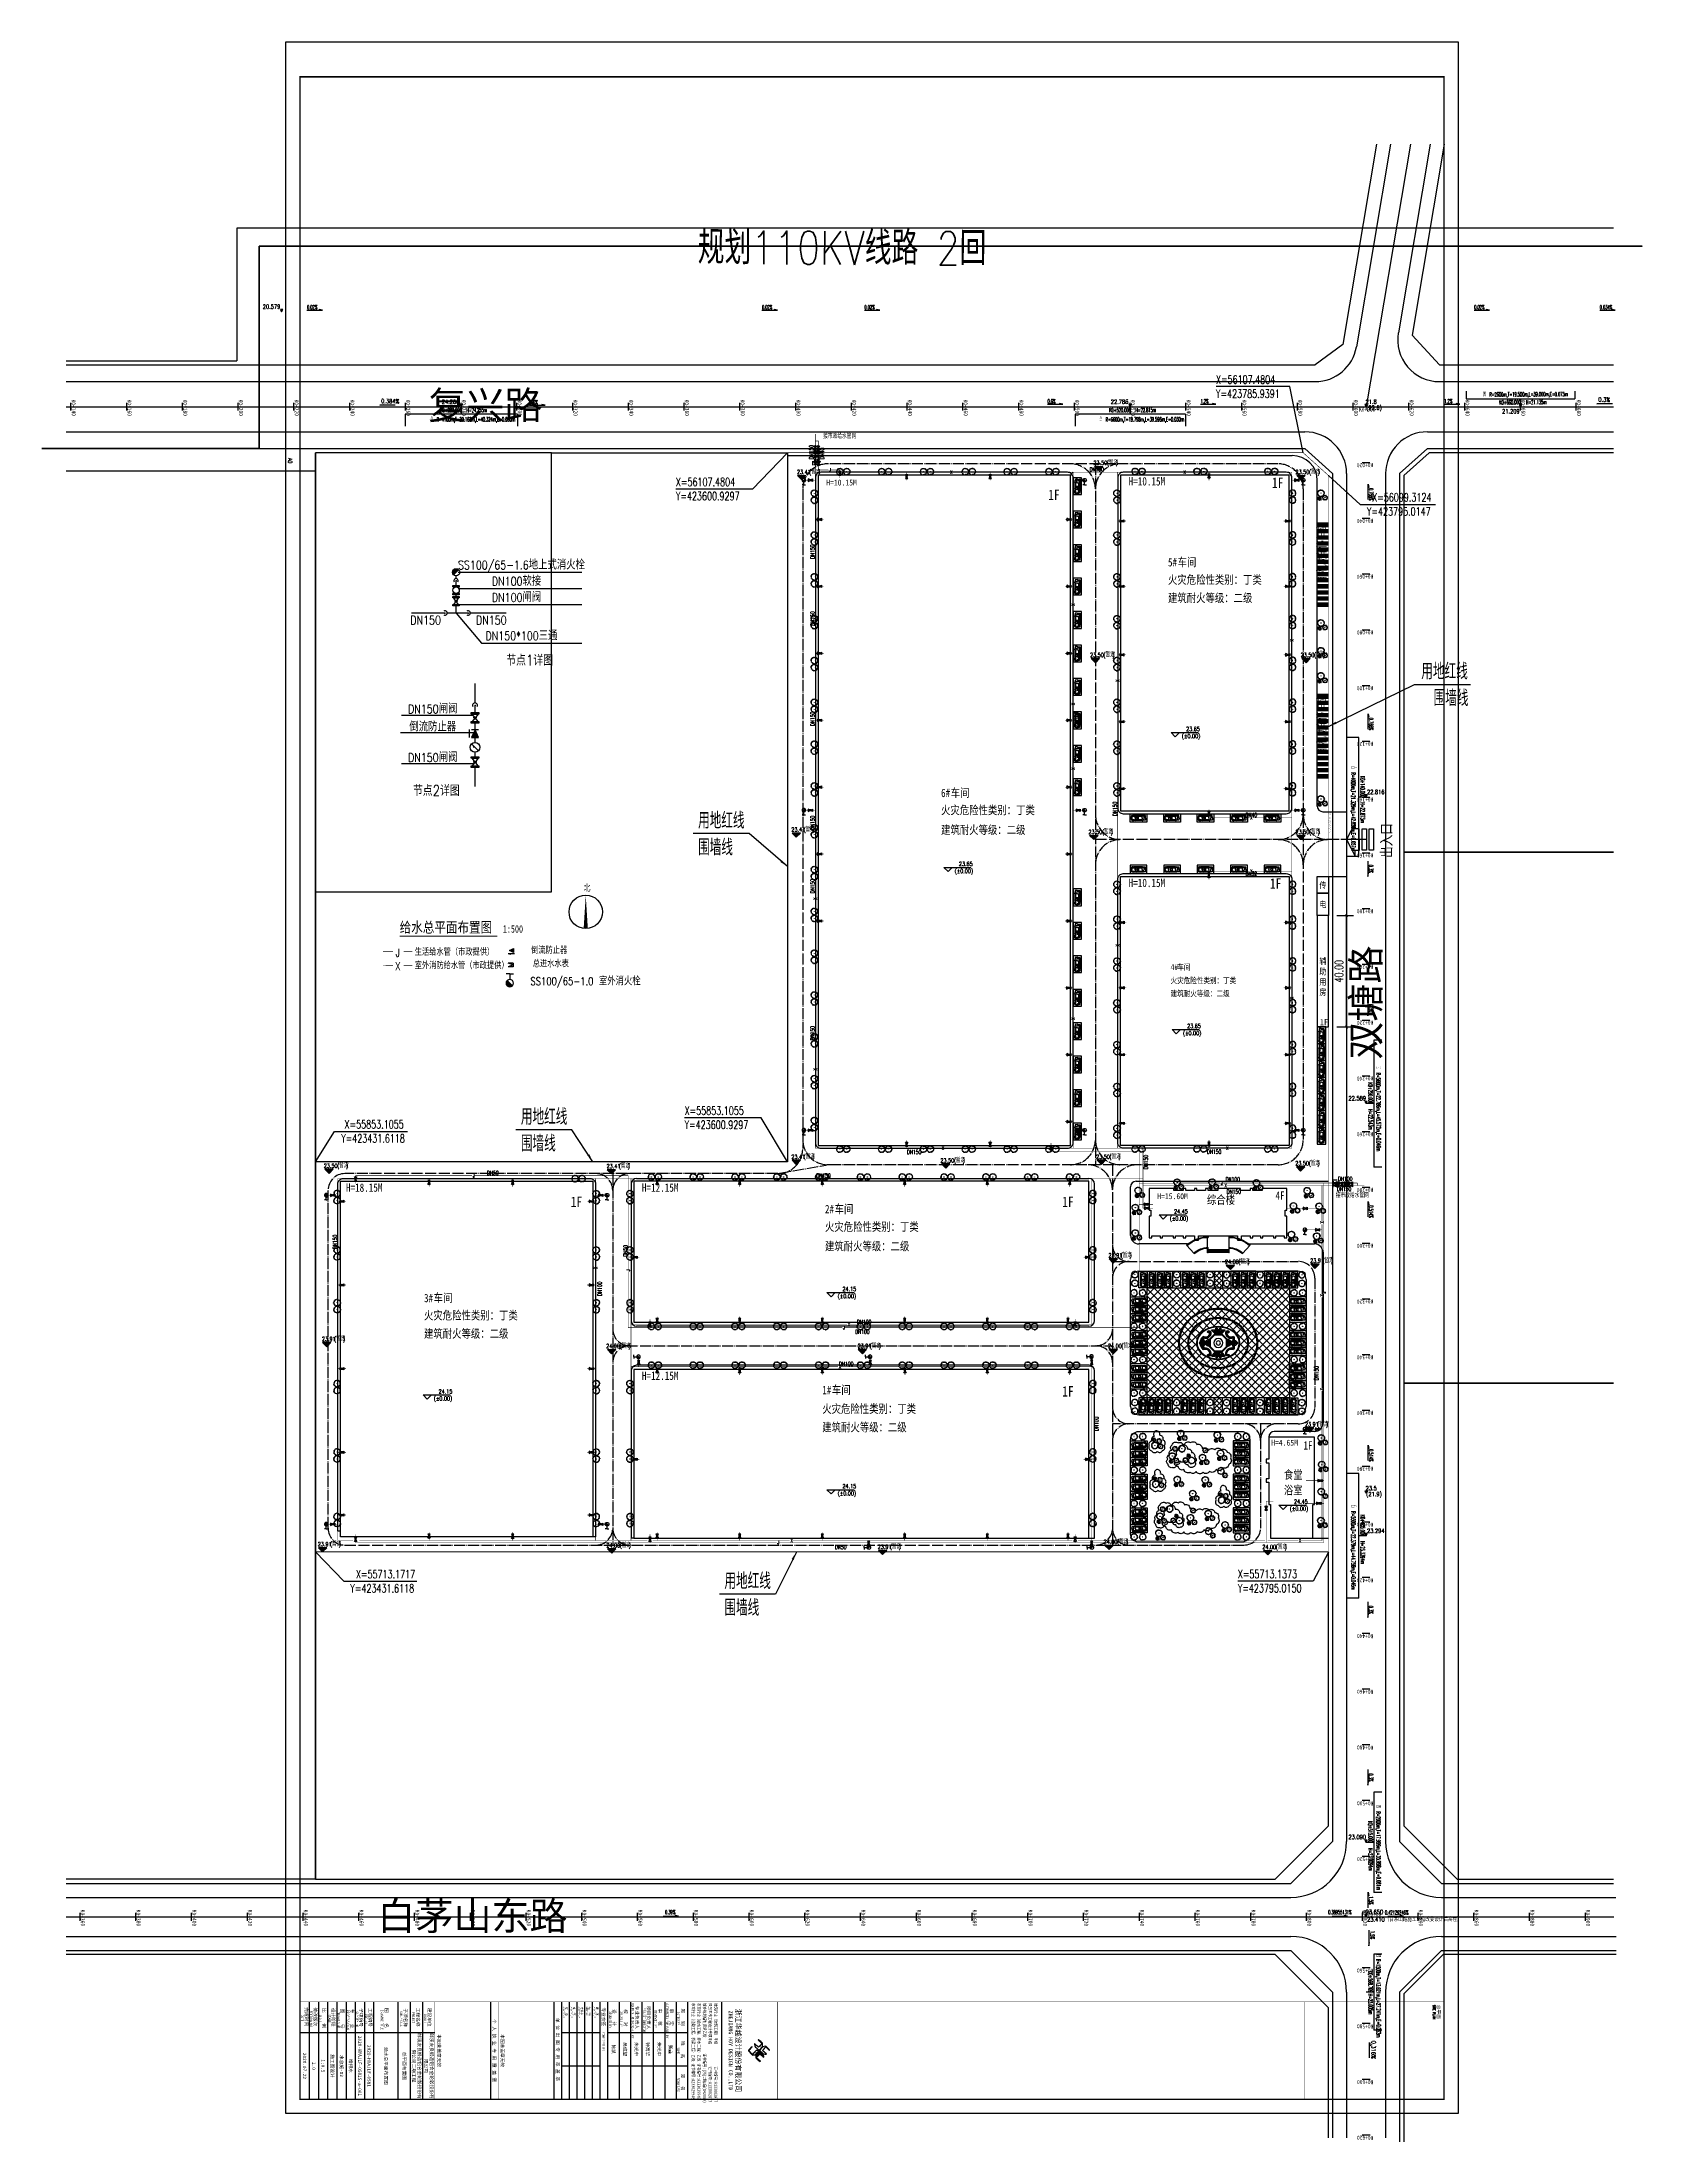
# Model space of a CAD drawing. Header units: millimetres. Extents: x 418304 to 847498, y 48187 to 111456.
# Drawn here: x 423333 to 423907, y 55502 to 56255 of the extents above; entities that cross this region are included whole.
import ezdxf
from ezdxf.enums import TextEntityAlignment as Align

# ---------------------------------------------------------------- set-up
doc = ezdxf.new("R2010")
doc.units = ezdxf.units.MM
doc.header["$LTSCALE"] = 1000
for name, pattern in [('CONTINOUS', [0]), ('DASH', [0.35, 0.25, -0.1]), ('DOTE', [2.42, 2, -0.2, 0.02, -0.2]), ('X3', [5, 4, -1])]:
    doc.linetypes.add(name, pattern=pattern)
for name, color, linetype in [('0P-DIMENSION', 201, 'Continuous'), ('A绿-1', 82, 'Continuous'), ('DIM_COOR', 3, 'Continuous'), ('DIM_ELEV', 3, 'Continuous'), ('DIM_LEAD', 3, 'Continuous'), ('DIM_SYMB', 3, 'Continuous'), ('DN_G', 4, 'Continuous'), ('EQ-室外', 32, 'Continuous'), ('EQUIP_消火栓', 7, 'Continuous'), ('GL_DIM', 3, 'Continuous'), ('GROUND', 2, 'Continuous'), ('PIPE-消防', 1, 'Continuous'), ('PIPE-给水', 3, 'Continuous'), ('PUB_DIM', 3, 'Continuous'), ('PUB_TEXT', 7, 'Continuous'), ('PUB_TITLE', 4, 'Continuous'), ('TEXT_消防', 7, 'Continuous'), ('TEXT_给水', 7, 'Continuous'), ('TK', 4, 'Continuous'), ('TREE', 74, 'Continuous'), ('TWT_TEXT', 7, 'Continuous'), ('VALVE_消防', 7, 'Continuous'), ('VALVE_给水', 7, 'Continuous'), ('WP_F', 1, 'Continuous'), ('WP_F_PJ', 7, 'Continuous'), ('WP_G', 1, 'Continuous'), ('WP_G_PJ', 7, 'Continuous'), ('围墙线', 7, 'Continuous'), ('建设布局', 7, 'Continuous'), ('景观设计-硬质', 128, 'Continuous'), ('给水', 3, 'Continuous'), ('规划110kV线路', 255, 'Continuous'), ('路名', 7, 'Continuous'), ('道路', 4, 'Continuous'), ('道路中心线', 1, 'DOTE'), ('道路线', 142, 'Continuous'), ('道路网', 7, 'Continuous'), ('高程设计数据', 7, 'Continuous')]:
    doc.layers.add(name, color=color, linetype=linetype)
doc.styles.add('-宋体', font='', dxfattribs={"width": 0.8})
doc.styles.add('_HZTXT', font='txt.shx', dxfattribs={"width": 0.8, "bigfont": 'hztxt.shx'})
doc.styles.add('_TCH_DIM', font='SIMPLEX', dxfattribs={"bigfont": 'GBCBIG'})
doc.styles.add('_TCH_DIM_T3', font='SIMPLEX', dxfattribs={"width": 0.705882, "bigfont": 'GBCBIG'})
doc.styles.add('_TWT_DIM', font='SIMPLEX', dxfattribs={"width": 0.8, "height": 3.5, "bigfont": 'HZTXT'})
doc.styles.add('_TWT_PIPEDN', font='SIMPLEX', dxfattribs={"width": 0.8, "height": 3, "bigfont": 'HZTXT'})
doc.styles.add('_TWT_PIPETEXT', font='SIMPLEX', dxfattribs={"width": 0.8, "height": 3.5, "bigfont": 'HZTXT'})
doc.styles.add('DIM_FONT', font='SIMPLEX', dxfattribs={"width": 0.7, "bigfont": 'GBCBIG'})
doc.styles.add('HT', font='simhei.ttf', dxfattribs={"width": 0.8})
doc.styles.add('HZ', font='rs.shx', dxfattribs={"width": 0.8, "bigfont": 'hztxt.shx'})
doc.styles.add('ROMANS', font='romans', dxfattribs={"width": 0.65, "height": 231.275})
doc.styles.get("Standard").update_dxf_attribs({"font": 'txt', "bigfont": 'gbcbig.shx'})
doc.styles.add('TSSD_REIN', font='tssdeng.shx', dxfattribs={"width": 0.7, "bigfont": 'tssdchn.shx'})
doc.styles.add('图框字体', font='', dxfattribs={"width": 0.8})
doc.styles.add('图框英文', font='romans.shx', dxfattribs={"width": 0.65, "bigfont": 'hztxt.shx'})
doc.styles.add('图签宋体', font='', dxfattribs={"height": 300})
doc.styles.add('图签黑体', font='simhei.ttf', dxfattribs={"height": 550})
doc.styles.add('等线体', font='simhei.ttf')
doc.styles.add('黑体', font='simhei.ttf', dxfattribs={"width": 0.8, "height": 3.5})
doc.styles.get('-宋体').set_extended_font_data('SimSun')
doc.styles.get('图框字体').set_extended_font_data('NSimSun')
doc.styles.get('图签宋体').set_extended_font_data('NSimSun')
doc.linetypes.add('FENCELINE2', pattern='A,0.25,-0.1,[132,ltypeshp.shx,S=0.1,R=0,X=-0.1,Y=0],-0.1,1', length=1.45)
doc.dimstyles.new('_TCH_ARCH_M_M&&1', dxfattribs={"dimtxt": 2.975, "dimasz": 1, "dimexe": 2.5, "dimexo": 3, "dimgap": 1.2625, "dimtad": 1, "dimzin": 0, "dimdsep": 46, "dimtxsty": '_TCH_DIM_T3', "dimblk": 'ARCHTICK', "dimcen": 0.09, "dimclrt": 7, "dimazin": 2, "dimtfac": 1, "dimtdec": 0, "dimtix": 1, "dimtmove": 2, "dimatfit": 3, "dimfxl": 0, "dimtolj": 1, "dimtzin": 0, "dimarcsym": 0})
pattern_1 = [(45, (0, 0), (-0.898025612, 0.898025612), []), (135, (0, 0), (-0.898025612, -0.898025612), [])]

# ---------------------------------------------------------------- blocks, each defined once
blk = doc.blocks.new('wetrewtewtre')
at = {"layer": '建设布局', "color": 8, "linetype": 'Continuous', "flags": 128}
for points in [[(423897.23, 56107.48), (423831.09, 56107.48), (423822.01, 56099.31), (423822.01, 55964.25), (423897.23, 55964.25)], [(423897.23, 56107.48), (423831.09, 56107.48), (423822.01, 56099.31), (423822.01, 55964.25), (423897.23, 55964.25)], [(423897.23, 55964.25), (423822.01, 55964.25), (423822.01, 55773.77), (423897.23, 55773.77)], [(423897.23, 55964.25), (423822.01, 55964.25), (423822.01, 55773.77), (423897.23, 55773.77)], [(423897.23, 55773.77), (423822.01, 55773.77), (423822.02, 55614.89), (423841.14, 55595.77), (423897.23, 55595.77)], [(423897.23, 55773.77), (423822.01, 55773.77), (423822.02, 55614.89), (423841.14, 55595.77), (423897.23, 55595.77)], [(423795.01, 55503.06), (423795.02, 55549.65), (423775.89, 55568.77), (423342.15, 55568.77)], [(423795.01, 55503.06), (423795.02, 55549.65), (423775.89, 55568.77), (423342.15, 55568.77)], [(423898.28, 55568.77), (423836.14, 55568.77), (423822.02, 55554.65), (423822.02, 55501.53)], [(423898.28, 55568.77), (423836.14, 55568.77), (423822.02, 55554.65), (423822.02, 55501.53)]]:
    blk.add_lwpolyline(points, dxfattribs=at)
at = {"layer": '道路网', "color": 8, "linetype": 'Continuous'}
for p, q in [((423812.22, 56218.16), (423800.11, 56146.32)), ((423812.22, 56218.16), (423800.11, 56146.32)), ((423817.29, 56218.16), (423805.04, 56145.49)), ((423817.29, 56218.16), (423805.04, 56145.49)), ((423831.49, 56218.16), (423820.08, 56150.47)), ((423831.49, 56218.16), (423820.08, 56150.47)), ((423836.56, 56218.16), (423825.01, 56149.64)), ((423836.56, 56218.16), (423825.01, 56149.64)), ((423825.01, 56149.64), (423834.87, 56138.98)), ((423825.01, 56149.64), (423834.87, 56138.98)), ((423800.11, 56146.32), (423790.25, 56138.98)), ((423800.11, 56146.32), (423790.25, 56138.98)), ((423342.15, 56138.98), (423790.25, 56138.98)), ((423342.15, 56138.98), (423790.25, 56138.98)), ((423834.87, 56138.98), (423897.23, 56138.98)), ((423834.87, 56138.98), (423897.23, 56138.98)), ((423342.15, 56132.98), (423790.25, 56132.98)), ((423342.15, 56132.98), (423790.25, 56132.98)), ((423834.87, 56132.98), (423897.23, 56132.98)), ((423834.87, 56132.98), (423897.23, 56132.98)), ((423342.15, 56114.98), (423786.51, 56114.98)), ((423342.15, 56114.98), (423786.51, 56114.98)), ((423830.51, 56114.98), (423897.23, 56114.98)), ((423830.51, 56114.98), (423897.23, 56114.98)), ((423342.15, 56108.98), (423786.51, 56108.98)), ((423342.15, 56108.98), (423786.51, 56108.98)), ((423786.51, 56108.98), (423796.51, 56099.98)), ((423786.51, 56108.98), (423796.51, 56099.98)), ((423820.51, 56099.98), (423830.51, 56108.98)), ((423820.51, 56099.98), (423830.51, 56108.98)), ((423830.51, 56108.98), (423897.23, 56108.98)), ((423830.51, 56108.98), (423897.23, 56108.98)), ((423781.52, 55594.27), (423796.52, 55609.27)), ((423781.52, 55594.27), (423796.52, 55609.27)), ((423820.52, 55609.27), (423835.52, 55594.27)), ((423820.52, 55609.27), (423835.52, 55594.27)), ((423342.15, 55594.27), (423781.52, 55594.27)), ((423342.15, 55594.27), (423781.52, 55594.27)), ((423835.52, 55594.27), (423897.23, 55594.27)), ((423835.52, 55594.27), (423897.23, 55594.27)), ((423342.15, 55589.27), (423781.52, 55589.27)), ((423342.15, 55589.27), (423781.52, 55589.27)), ((423835.52, 55589.27), (423898.06, 55589.27)), ((423835.52, 55589.27), (423898.06, 55589.27)), ((423342.15, 55575.27), (423781.52, 55575.27)), ((423342.15, 55575.27), (423781.52, 55575.27)), ((423342.15, 55570.27), (423781.52, 55570.27)), ((423342.15, 55570.27), (423781.52, 55570.27)), ((423796.52, 55555.27), (423781.52, 55570.27)), ((423796.52, 55555.27), (423781.52, 55570.27)), ((423835.52, 55570.27), (423820.52, 55555.27)), ((423835.52, 55570.27), (423820.52, 55555.27)), ((423835.52, 55575.27), (423898.22, 55575.27)), ((423835.52, 55575.27), (423898.22, 55575.27)), ((423835.52, 55570.27), (423898.27, 55570.27)), ((423835.52, 55570.27), (423898.27, 55570.27)), ((423796.52, 55555.27), (423796.52, 55503.06)), ((423796.52, 55555.27), (423796.52, 55503.06)), ((423801.52, 55555.27), (423801.52, 55503.06)), ((423801.52, 55555.27), (423801.52, 55503.06)), ((423815.52, 55555.27), (423815.52, 55503.06)), ((423815.52, 55555.27), (423815.52, 55503.06)), ((423820.52, 55555.27), (423820.52, 55501.53)), ((423820.52, 55555.27), (423820.52, 55501.53))]:
    blk.add_line(p, q, dxfattribs=at)
at = {"layer": '道路网', "color": 8, "linetype": 'X3'}
for p, q in [((423824.39, 56218.16), (423808.51, 56123.98)), ((423824.39, 56218.16), (423808.51, 56123.98)), ((423342.15, 56123.98), (423897.23, 56123.98)), ((423342.15, 56123.98), (423897.23, 56123.98)), ((423342.15, 55582.27), (423897.34, 55582.27)), ((423342.15, 55582.27), (423897.34, 55582.27))]:
    blk.add_line(p, q, dxfattribs=at)
at = {"layer": '道路网', "color": 8, "linetype": 'Continuous', "lineweight": 30}
for p, q in [((423343.9, 56122.58), (423343.9, 56125.38)), ((423343.9, 56122.58), (423343.9, 56125.38)), ((423363.9, 56122.58), (423363.9, 56125.38)), ((423363.9, 56122.58), (423363.9, 56125.38)), ((423383.9, 56122.58), (423383.9, 56125.38)), ((423383.9, 56122.58), (423383.9, 56125.38)), ((423403.9, 56122.58), (423403.9, 56125.38)), ((423403.9, 56122.58), (423403.9, 56125.38)), ((423423.9, 56122.58), (423423.9, 56125.38)), ((423423.9, 56122.58), (423423.9, 56125.38)), ((423443.9, 56122.58), (423443.9, 56125.38)), ((423443.9, 56122.58), (423443.9, 56125.38)), ((423463.9, 56122.58), (423463.9, 56125.38)), ((423463.9, 56122.58), (423463.9, 56125.38)), ((423483.9, 56122.58), (423483.9, 56125.38)), ((423483.9, 56122.58), (423483.9, 56125.38)), ((423503.9, 56122.58), (423503.9, 56125.38)), ((423503.9, 56122.58), (423503.9, 56125.38)), ((423523.9, 56122.58), (423523.9, 56125.38)), ((423523.9, 56122.58), (423523.9, 56125.38)), ((423543.9, 56122.58), (423543.9, 56125.38)), ((423543.9, 56122.58), (423543.9, 56125.38)), ((423563.9, 56122.58), (423563.9, 56125.38)), ((423563.9, 56122.58), (423563.9, 56125.38)), ((423583.9, 56122.58), (423583.9, 56125.38)), ((423583.9, 56122.58), (423583.9, 56125.38)), ((423603.9, 56122.58), (423603.9, 56125.38)), ((423603.9, 56122.58), (423603.9, 56125.38)), ((423623.9, 56122.58), (423623.9, 56125.38)), ((423623.9, 56122.58), (423623.9, 56125.38)), ((423643.9, 56122.58), (423643.9, 56125.38)), ((423643.9, 56122.58), (423643.9, 56125.38)), ((423663.9, 56122.58), (423663.9, 56125.38)), ((423663.9, 56122.58), (423663.9, 56125.38)), ((423683.9, 56122.58), (423683.9, 56125.38)), ((423683.9, 56122.58), (423683.9, 56125.38)), ((423703.9, 56122.58), (423703.9, 56125.38)), ((423703.9, 56122.58), (423703.9, 56125.38)), ((423723.9, 56122.58), (423723.9, 56125.38)), ((423723.9, 56122.58), (423723.9, 56125.38)), ((423743.9, 56122.58), (423743.9, 56125.38)), ((423743.9, 56122.58), (423743.9, 56125.38)), ((423763.9, 56122.58), (423763.9, 56125.38)), ((423763.9, 56122.58), (423763.9, 56125.38)), ((423783.9, 56122.58), (423783.9, 56125.38)), ((423783.9, 56122.58), (423783.9, 56125.38)), ((423803.9, 56122.58), (423803.9, 56125.38)), ((423803.9, 56122.58), (423803.9, 56125.38)), ((423807.11, 56123.98), (423809.91, 56123.98)), ((423807.11, 56123.98), (423809.91, 56123.98)), ((423823.9, 56122.58), (423823.9, 56125.38)), ((423823.9, 56122.58), (423823.9, 56125.38)), ((423843.9, 56122.58), (423843.9, 56125.38)), ((423843.9, 56122.58), (423843.9, 56125.38)), ((423863.9, 56122.58), (423863.9, 56125.38)), ((423863.9, 56122.58), (423863.9, 56125.38)), ((423883.9, 56122.58), (423883.9, 56125.38)), ((423883.9, 56122.58), (423883.9, 56125.38)), ((423807.11, 56103.98), (423809.91, 56103.98)), ((423807.11, 56103.98), (423809.91, 56103.98)), ((423807.11, 56083.98), (423809.91, 56083.98)), ((423807.11, 56083.98), (423809.91, 56083.98)), ((423807.11, 56063.98), (423809.91, 56063.98)), ((423807.11, 56063.98), (423809.91, 56063.98)), ((423807.11, 56043.98), (423809.91, 56043.98)), ((423807.11, 56043.98), (423809.91, 56043.98)), ((423807.11, 56023.98), (423809.91, 56023.98)), ((423807.11, 56023.98), (423809.91, 56023.98)), ((423807.11, 56003.98), (423809.91, 56003.98)), ((423807.11, 56003.98), (423809.91, 56003.98)), ((423807.11, 55983.98), (423809.91, 55983.98)), ((423807.11, 55983.98), (423809.91, 55983.98)), ((423807.11, 55963.98), (423809.91, 55963.98)), ((423807.11, 55963.98), (423809.91, 55963.98)), ((423807.11, 55943.98), (423809.91, 55943.98)), ((423807.11, 55943.98), (423809.91, 55943.98)), ((423807.11, 55923.98), (423809.91, 55923.98)), ((423807.11, 55923.98), (423809.91, 55923.98)), ((423807.11, 55903.98), (423809.91, 55903.98)), ((423807.11, 55903.98), (423809.91, 55903.98)), ((423807.11, 55883.98), (423809.91, 55883.98)), ((423807.11, 55883.98), (423809.91, 55883.98)), ((423807.11, 55863.98), (423809.91, 55863.98)), ((423807.11, 55863.98), (423809.91, 55863.98)), ((423807.11, 55843.98), (423809.91, 55843.98)), ((423807.11, 55843.98), (423809.91, 55843.98)), ((423807.11, 55823.98), (423809.91, 55823.98)), ((423807.11, 55823.98), (423809.91, 55823.98)), ((423807.11, 55803.98), (423809.91, 55803.98)), ((423807.11, 55803.98), (423809.91, 55803.98)), ((423807.11, 55783.98), (423809.91, 55783.98)), ((423807.11, 55783.98), (423809.91, 55783.98)), ((423807.11, 55763.98), (423809.91, 55763.98)), ((423807.11, 55763.98), (423809.91, 55763.98)), ((423807.11, 55743.98), (423809.91, 55743.98)), ((423807.11, 55743.98), (423809.91, 55743.98)), ((423807.11, 55723.98), (423809.91, 55723.98)), ((423807.11, 55723.98), (423809.91, 55723.98)), ((423809.91, 55703.98), (423807.11, 55703.98)), ((423809.91, 55703.98), (423807.11, 55703.98)), ((423809.91, 55683.98), (423807.11, 55683.98)), ((423809.91, 55683.98), (423807.11, 55683.98)), ((423809.91, 55663.98), (423807.11, 55663.98)), ((423809.91, 55663.98), (423807.11, 55663.98)), ((423809.91, 55643.98), (423807.11, 55643.98)), ((423809.91, 55643.98), (423807.11, 55643.98)), ((423809.91, 55623.98), (423807.11, 55623.98)), ((423809.91, 55623.98), (423807.11, 55623.98)), ((423809.91, 55603.98), (423807.11, 55603.98)), ((423809.91, 55603.98), (423807.11, 55603.98)), ((423347.06, 55583.67), (423347.06, 55580.87)), ((423347.06, 55583.67), (423347.06, 55580.87)), ((423367.06, 55583.67), (423367.06, 55580.87)), ((423367.06, 55583.67), (423367.06, 55580.87)), ((423387.06, 55583.67), (423387.06, 55580.87)), ((423387.06, 55583.67), (423387.06, 55580.87)), ((423407.06, 55583.67), (423407.06, 55580.87)), ((423407.06, 55583.67), (423407.06, 55580.87)), ((423427.06, 55583.67), (423427.06, 55580.87)), ((423427.06, 55583.67), (423427.06, 55580.87)), ((423447.06, 55583.67), (423447.06, 55580.87)), ((423447.06, 55583.67), (423447.06, 55580.87)), ((423467.06, 55583.67), (423467.06, 55580.87)), ((423467.06, 55583.67), (423467.06, 55580.87)), ((423487.06, 55583.67), (423487.06, 55580.87)), ((423487.06, 55583.67), (423487.06, 55580.87)), ((423507.06, 55583.67), (423507.06, 55580.87)), ((423507.06, 55583.67), (423507.06, 55580.87)), ((423527.06, 55583.67), (423527.06, 55580.87)), ((423527.06, 55583.67), (423527.06, 55580.87)), ((423547.06, 55583.67), (423547.06, 55580.87)), ((423547.06, 55583.67), (423547.06, 55580.87)), ((423567.06, 55583.67), (423567.06, 55580.87)), ((423567.06, 55583.67), (423567.06, 55580.87)), ((423587.06, 55583.67), (423587.06, 55580.87)), ((423587.06, 55583.67), (423587.06, 55580.87)), ((423607.06, 55583.67), (423607.06, 55580.87)), ((423607.06, 55583.67), (423607.06, 55580.87)), ((423627.06, 55583.67), (423627.06, 55580.87)), ((423627.06, 55583.67), (423627.06, 55580.87)), ((423647.06, 55583.67), (423647.06, 55580.87)), ((423647.06, 55583.67), (423647.06, 55580.87)), ((423667.06, 55583.67), (423667.06, 55580.87)), ((423667.06, 55583.67), (423667.06, 55580.87)), ((423687.06, 55583.67), (423687.06, 55580.87)), ((423687.06, 55583.67), (423687.06, 55580.87)), ((423707.06, 55583.67), (423707.06, 55580.87)), ((423707.06, 55583.67), (423707.06, 55580.87)), ((423727.06, 55583.67), (423727.06, 55580.87)), ((423727.06, 55583.67), (423727.06, 55580.87)), ((423747.06, 55583.67), (423747.06, 55580.87)), ((423747.06, 55583.67), (423747.06, 55580.87)), ((423767.06, 55583.67), (423767.06, 55580.87)), ((423767.06, 55583.67), (423767.06, 55580.87)), ((423787.06, 55583.67), (423787.06, 55580.87)), ((423787.06, 55583.67), (423787.06, 55580.87)), ((423807.06, 55583.67), (423807.06, 55580.87)), ((423807.06, 55583.67), (423807.06, 55580.87)), ((423809.92, 55583.98), (423807.12, 55583.98)), ((423809.92, 55583.98), (423807.12, 55583.98)), ((423827.06, 55583.67), (423827.06, 55580.87)), ((423827.06, 55583.67), (423827.06, 55580.87)), ((423847.06, 55583.67), (423847.06, 55580.87)), ((423847.06, 55583.67), (423847.06, 55580.87)), ((423867.06, 55583.67), (423867.06, 55580.87)), ((423867.06, 55583.67), (423867.06, 55580.87)), ((423887.06, 55583.67), (423887.06, 55580.87)), ((423887.06, 55583.67), (423887.06, 55580.87)), ((423809.92, 55563.98), (423807.12, 55563.98)), ((423809.92, 55563.98), (423807.12, 55563.98)), ((423809.92, 55543.98), (423807.12, 55543.98)), ((423809.92, 55543.98), (423807.12, 55543.98)), ((423809.92, 55523.98), (423807.12, 55523.98)), ((423809.92, 55523.98), (423807.12, 55523.98)), ((423809.92, 55503.98), (423807.12, 55503.98)), ((423809.92, 55503.98), (423807.12, 55503.98))]:
    blk.add_line(p, q, dxfattribs=at)
at = {"layer": '道路网', "color": 8, "linetype": 'Continuous', "flags": 128}
for points in [[(423796.51, 56099.98), (423796.51, 55746.27), (423796.52, 55609.27)], [(423796.51, 56099.98), (423796.51, 55746.27), (423796.52, 55609.27)], [(423801.51, 56099.98), (423801.51, 55741.27), (423801.52, 55609.27)], [(423801.51, 56099.98), (423801.51, 55741.27), (423801.52, 55609.27)], [(423815.51, 56099.98), (423815.51, 55741.27), (423815.52, 55609.27)], [(423815.51, 56099.98), (423815.51, 55741.27), (423815.52, 55609.27)], [(423820.51, 56099.98), (423820.51, 55746.27), (423820.52, 55609.27)], [(423820.51, 56099.98), (423820.51, 55746.27), (423820.52, 55609.27)]]:
    blk.add_lwpolyline(points, dxfattribs=at)
at = {"layer": '道路网', "color": 8, "linetype": 'Continuous'}
for centre, radius, start, end in [((423834.87, 56147.98), 15, 170.42992, 270), ((423834.87, 56147.98), 15, 170.42992, 270), ((423790.25, 56147.98), 15, 270, 350.42992), ((423790.25, 56147.98), 15, 270, 350.42992), ((423786.51, 56099.98), 15, 0.00005, 90), ((423786.51, 56099.98), 15, 0.00005, 90), ((423830.51, 56099.98), 15, 90, 180.00005), ((423830.51, 56099.98), 15, 90, 180.00005), ((423781.52, 55609.27), 20, 270, 0.00005), ((423781.52, 55609.27), 20, 270, 0.00005), ((423835.52, 55609.27), 20, 180.00005, 270), ((423835.52, 55609.27), 20, 180.00005, 270), ((423781.52, 55555.27), 20, 0.00005, 90), ((423781.52, 55555.27), 20, 0.00005, 90), ((423835.52, 55555.27), 20, 90, 180.00005), ((423835.52, 55555.27), 20, 90, 180.00005)]:
    blk.add_arc(centre, radius, start, end, dxfattribs=at)
at = {"layer": '道路网', "color": 8, "linetype": 'Continuous', "style": '等线体', "width": 0.8}
for s, rotation, p in [('K0+140', 271.05516, (423344.07, 56126.53)), ('K0+140', 271.05516, (423344.07, 56126.53)), ('K0+160', 271.05516, (423364.07, 56126.53)), ('K0+160', 271.05516, (423364.07, 56126.53)), ('K0+180', 271.05516, (423384.07, 56126.53)), ('K0+180', 271.05516, (423384.07, 56126.53)), ('K0+200', 271.05516, (423404.07, 56126.53)), ('K0+200', 271.05516, (423404.07, 56126.53)), ('K0+220', 271.05516, (423424.07, 56126.53)), ('K0+220', 271.05516, (423424.07, 56126.53)), ('K0+240', 271.05516, (423444.07, 56126.53)), ('K0+240', 271.05516, (423444.07, 56126.53)), ('K0+260', 271.05516, (423464.07, 56126.53)), ('K0+260', 271.05516, (423464.07, 56126.53)), ('K0+280', 271.05516, (423484.07, 56126.53)), ('K0+280', 271.05516, (423484.07, 56126.53)), ('K0+300', 271.05516, (423504.07, 56126.53)), ('K0+300', 271.05516, (423504.07, 56126.53)), ('K0+320', 271.05516, (423524.07, 56126.53)), ('K0+320', 271.05516, (423524.07, 56126.53)), ('K0+340', 271.05516, (423544.07, 56126.53)), ('K0+340', 271.05516, (423544.07, 56126.53)), ('K0+360', 271.05516, (423564.07, 56126.53)), ('K0+360', 271.05516, (423564.07, 56126.53)), ('K0+380', 271.05516, (423584.07, 56126.53)), ('K0+380', 271.05516, (423584.07, 56126.53)), ('K0+400', 271.05516, (423604.07, 56126.53)), ('K0+400', 271.05516, (423604.07, 56126.53)), ('K0+420', 271.05516, (423624.07, 56126.53)), ('K0+420', 271.05516, (423624.07, 56126.53)), ('K0+440', 271.05516, (423644.07, 56126.53)), ('K0+440', 271.05516, (423644.07, 56126.53)), ('K0+460', 271.05516, (423664.07, 56126.53)), ('K0+460', 271.05516, (423664.07, 56126.53)), ('K0+480', 271.05516, (423684.07, 56126.53)), ('K0+480', 271.05516, (423684.07, 56126.53)), ('K0+500', 271.05516, (423704.07, 56126.53)), ('K0+500', 271.05516, (423704.07, 56126.53)), ('K0+520', 271.05516, (423724.07, 56126.53)), ('K0+520', 271.05516, (423724.07, 56126.53)), ('K0+540', 271.05516, (423744.07, 56126.53)), ('K0+540', 271.05516, (423744.07, 56126.53)), ('K0+560', 271.05516, (423764.07, 56126.53)), ('K0+560', 271.05516, (423764.07, 56126.53)), ('K0+580', 271.05516, (423784.07, 56126.53)), ('K0+580', 271.05516, (423784.07, 56126.53)), ('K0+600', 271.05516, (423804.07, 56126.53)), ('K0+600', 271.05516, (423804.07, 56126.53)), ('K0+000', 359.63307, (423805.98, 56122.25)), ('K0+000', 359.63307, (423805.98, 56122.25)), ('K0+620', 271.05516, (423824.07, 56126.53)), ('K0+620', 271.05516, (423824.07, 56126.53)), ('K0+640', 271.05516, (423844.07, 56126.53)), ('K0+640', 271.05516, (423844.07, 56126.53)), ('K0+660', 271.05516, (423864.07, 56126.53)), ('K0+660', 271.05516, (423864.07, 56126.53)), ('K0+680', 271.05516, (423884.07, 56126.53)), ('K0+680', 271.05516, (423884.07, 56126.53)), ('K0+020', 181.05516, (423811.07, 56103.81)), ('K0+020', 181.05516, (423811.07, 56103.81)), ('K0+040', 181.05516, (423811.07, 56083.81)), ('K0+040', 181.05516, (423811.07, 56083.81)), ('K0+060', 181.05516, (423811.07, 56063.81)), ('K0+060', 181.05516, (423811.07, 56063.81)), ('K0+080', 181.05516, (423811.07, 56043.81)), ('K0+080', 181.05516, (423811.07, 56043.81)), ('K0+100', 181.05516, (423811.07, 56023.81)), ('K0+100', 181.05516, (423811.07, 56023.81)), ('K0+120', 181.05516, (423811.07, 56003.81)), ('K0+120', 181.05516, (423811.07, 56003.81)), ('K0+140', 181.05516, (423811.07, 55983.81)), ('K0+140', 181.05516, (423811.07, 55983.81)), ('K0+160', 181.05516, (423811.07, 55963.81)), ('K0+160', 181.05516, (423811.07, 55963.81)), ('K0+180', 181.05516, (423811.07, 55943.81)), ('K0+180', 181.05516, (423811.07, 55943.81)), ('K0+200', 181.05516, (423811.07, 55923.81)), ('K0+200', 181.05516, (423811.07, 55923.81)), ('K0+220', 181.05516, (423811.07, 55903.81)), ('K0+220', 181.05516, (423811.07, 55903.81)), ('K0+240', 181.05516, (423811.07, 55883.81)), ('K0+240', 181.05516, (423811.07, 55883.81)), ('K0+260', 181.05516, (423811.07, 55863.81)), ('K0+260', 181.05516, (423811.07, 55863.81)), ('K0+280', 181.05516, (423811.07, 55843.81)), ('K0+280', 181.05516, (423811.07, 55843.81)), ('K0+300', 181.05516, (423811.07, 55823.81)), ('K0+300', 181.05516, (423811.07, 55823.81)), ('K0+320', 181.05516, (423811.07, 55803.81)), ('K0+320', 181.05516, (423811.07, 55803.81)), ('K0+340', 181.05516, (423811.07, 55783.81)), ('K0+340', 181.05516, (423811.07, 55783.81)), ('K0+360', 181.05516, (423811.07, 55763.81)), ('K0+360', 181.05516, (423811.07, 55763.81)), ('K0+380', 181.05516, (423811.07, 55743.81)), ('K0+380', 181.05516, (423811.07, 55743.81)), ('K0+400', 179.38404, (423811.13, 55723.72)), ('K0+400', 179.38404, (423811.13, 55723.72)), ('K0+420', 179.38404, (423811.13, 55703.72)), ('K0+420', 179.38404, (423811.13, 55703.72)), ('K0+440', 179.38404, (423811.13, 55683.72)), ('K0+440', 179.38404, (423811.13, 55683.72)), ('K0+460', 179.38404, (423811.13, 55663.72)), ('K0+460', 179.38404, (423811.13, 55663.72)), ('K0+480', 179.38404, (423811.13, 55643.72)), ('K0+480', 179.38404, (423811.13, 55643.72)), ('K0+500', 179.38404, (423811.13, 55623.72)), ('K0+500', 179.38404, (423811.13, 55623.72)), ('K0+520', 179.38404, (423811.13, 55603.72)), ('K0+520', 179.38404, (423811.13, 55603.72)), ('K0+360', 271.05516, (423347.31, 55584.81)), ('K0+360', 271.05516, (423347.31, 55584.81)), ('K0+380', 271.05516, (423367.31, 55584.81)), ('K0+380', 271.05516, (423367.31, 55584.81)), ('K0+400', 271.05516, (423387.31, 55584.81)), ('K0+400', 271.05516, (423387.31, 55584.81)), ('K0+420', 271.05516, (423407.31, 55584.81)), ('K0+420', 271.05516, (423407.31, 55584.81)), ('K0+440', 271.05516, (423427.31, 55584.81)), ('K0+440', 271.05516, (423427.31, 55584.81)), ('K0+460', 271.05516, (423447.31, 55584.81)), ('K0+460', 271.05516, (423447.31, 55584.81)), ('K0+480', 271.05516, (423467.31, 55584.81)), ('K0+480', 271.05516, (423467.31, 55584.81)), ('K0+500', 271.05516, (423487.31, 55584.81)), ('K0+500', 271.05516, (423487.31, 55584.81)), ('K0+520', 271.05516, (423507.31, 55584.81)), ('K0+520', 271.05516, (423507.31, 55584.81)), ('K0+540', 271.05516, (423527.31, 55584.81)), ('K0+540', 271.05516, (423527.31, 55584.81)), ('K0+560', 271.05516, (423547.31, 55584.81)), ('K0+560', 271.05516, (423547.31, 55584.81)), ('K0+580', 271.05516, (423567.31, 55584.81)), ('K0+580', 271.05516, (423567.31, 55584.81)), ('K0+600', 271.05516, (423587.31, 55584.81)), ('K0+600', 271.05516, (423587.31, 55584.81)), ('K0+620', 271.05516, (423607.31, 55584.81)), ('K0+620', 271.05516, (423607.31, 55584.81)), ('K0+640', 271.05516, (423627.31, 55584.81)), ('K0+640', 271.05516, (423627.31, 55584.81)), ('K0+660', 271.05516, (423647.31, 55584.81)), ('K0+660', 271.05516, (423647.31, 55584.81)), ('K0+680', 271.05516, (423667.31, 55584.81)), ('K0+680', 271.05516, (423667.31, 55584.81)), ('K0+700', 271.05516, (423687.31, 55584.81)), ('K0+700', 271.05516, (423687.31, 55584.81)), ('K0+720', 271.05516, (423707.31, 55584.81)), ('K0+720', 271.05516, (423707.31, 55584.81)), ('K0+740', 271.05516, (423727.31, 55584.81)), ('K0+740', 271.05516, (423727.31, 55584.81)), ('K0+760', 271.05516, (423747.31, 55584.81)), ('K0+760', 271.05516, (423747.31, 55584.81)), ('K0+780', 271.05516, (423767.31, 55584.81)), ('K0+780', 271.05516, (423767.31, 55584.81)), ('K0+800', 271.05516, (423787.31, 55584.81)), ('K0+800', 271.05516, (423787.31, 55584.81)), ('K0+820', 271.05516, (423807.31, 55584.81)), ('K0+820', 271.05516, (423807.31, 55584.81)), ('K0+840', 271.05516, (423827.31, 55584.81)), ('K0+840', 271.05516, (423827.31, 55584.81)), ('K0+860', 271.05516, (423847.31, 55584.81)), ('K0+860', 271.05516, (423847.31, 55584.81)), ('K0+880', 271.05516, (423867.31, 55584.81)), ('K0+880', 271.05516, (423867.31, 55584.81)), ('K0+900', 271.05516, (423887.31, 55584.81)), ('K0+900', 271.05516, (423887.31, 55584.81)), ('K0+540', 179.38404, (423813.95, 55583.93)), ('K0+540', 179.38404, (423813.95, 55583.93)), ('K0+560', 179.38404, (423811.13, 55563.72)), ('K0+560', 179.38404, (423811.13, 55563.72)), ('K0+580', 179.38404, (423811.13, 55543.72)), ('K0+580', 179.38404, (423811.13, 55543.72)), ('K0+600', 179.38404, (423811.13, 55523.72)), ('K0+600', 179.38404, (423811.13, 55523.72)), ('K0+620', 179.38404, (423811.13, 55503.72)), ('K0+620', 179.38404, (423811.13, 55503.72))]:
    blk.add_text(s, height=1.5, rotation=rotation, dxfattribs=at).set_placement(p)
blk = doc.blocks.new('dc')
for p, q in [((424933.93, 55036.82), (424930.88, 55042.78)), ((424930.88, 55042.78), (424930.88, 55040.62)), ((424924.28, 55033), (424924.27, 55040.62)), ((424924.27, 55040.62), (424925.8, 55040.62)), ((424925.8, 55040.62), (424925.8, 55033)), ((424926.82, 55033), (424926.81, 55040.62)), ((424926.81, 55040.62), (424928.34, 55040.62)), ((424928.34, 55040.62), (424928.34, 55033)), ((424930.88, 55040.62), (424929.35, 55040.62)), ((424929.35, 55040.62), (424929.36, 55033)), ((424930.89, 55030.84), (424933.93, 55036.82)), ((424925.8, 55033), (424924.28, 55033)), ((424928.34, 55033), (424926.82, 55033)), ((424929.36, 55033), (424930.89, 55033)), ((424930.89, 55033), (424930.89, 55030.84))]:
    blk.add_line(p, q)
blk = doc.blocks.new('004')
at = {"layer": 'A绿-1', "color": 8}
for p, q in [((-1068, 284), (-1052, 317)), ((-942, 226), (-1068, 284)), ((-1060, 128), (-1052, 186)), ((-966, 56), (-1060, 128)), ((-1052, 317), (-911, 278)), ((-1052, 186), (-950, 121)), ((-1052, -69), (-1052, 3)), ((-1052, 3), (-966, -3)), ((-982, 428), (-966, 461)), ((-927, 415), (-982, 428)), ((-966, 461), (-864, 454)), ((-966, -3), (-966, 56)), ((-950, 121), (-942, 226)), ((-942, 369), (-927, 415)), ((-887, 324), (-942, 369)), ((-911, 278), (-887, 324)), ((-872, 605), (-895, 533)), ((-895, 533), (-864, 481)), ((-825, 585), (-872, 605)), ((-864, 454), (-840, 461)), ((-793, 644), (-825, 585)), ((-762, 716), (-809, 677)), ((-809, 677), (-793, 644)), ((-699, 834), (-770, 749)), ((-770, 749), (-723, 742)), ((-723, 651), (-762, 716)), ((-723, 742), (-691, 683)), ((-691, 683), (-723, 651)), ((-691, 762), (-699, 834)), ((-534, 794), (-691, 762)), ((-511, 892), (-605, 840)), ((-605, 840), (-534, 794)), ((-456, 866), (-511, 892)), ((-401, 899), (-456, 866)), ((-354, 971), (-440, 997)), ((-440, 997), (-401, 899)), ((-283, 860), (-354, 971)), ((-276, 925), (-283, 860)), ((-244, 925), (-276, 925)), ((-205, 1023), (-268, 997)), ((-268, 997), (-244, 925)), ((-182, 945), (-205, 1023)), ((-134, 964), (-182, 945)), ((70, 1036), (-9, 1030)), ((-9, 1030), (-9, 991)), ((70, 977), (70, 1036)), ((93, 938), (70, 977)), ((132, 906), (93, 938)), ((179, 1023), (132, 906)), ((250, 1017), (179, 1023)), ((266, 945), (250, 1017)), ((321, 912), (266, 945)), ((360, 945), (321, 977)), ((321, 977), (321, 912)), ((360, 847), (360, 945)), ((399, 814), (360, 847)), ((438, 853), (399, 814)), ((478, 827), (438, 853)), ((525, 879), (478, 827)), ((564, 847), (525, 879)), ((532, 768), (564, 847)), ((572, 703), (532, 768)), ((564, 670), (572, 703)), ((595, 638), (564, 670)), ((658, 664), (595, 638)), ((697, 618), (658, 664)), ((744, 670), (697, 618)), ((783, 605), (744, 670)), ((791, 481), (783, 605)), ((830, 500), (791, 481)), ((807, 409), (870, 487)), ((838, 343), (807, 409)), ((870, 487), (830, 500)), ((932, 363), (838, 343)), ((932, 200), (885, 200)), ((885, 200), (909, 160)), ((925, 101), (901, 69)), ((901, 69), (972, 16)), ((909, 278), (964, 311)), ((932, 232), (909, 278)), ((909, 160), (972, 160)), ((972, 160), (925, 101)), ((964, 311), (932, 363)), ((972, 16), (972, -69)), ((-1044, -154), (-1068, -193)), ((-1068, -193), (-1029, -219)), ((-989, -108), (-1052, -69)), ((-982, -173), (-1044, -154)), ((-1029, -219), (-1005, -166)), ((-1013, -278), (-989, -258)), ((-997, -310), (-1013, -278)), ((-919, -356), (-997, -310)), ((-974, -173), (-989, -108)), ((-989, -258), (-950, -278)), ((-934, -180), (-974, -173)), ((-950, -278), (-927, -251)), ((-942, -526), (-927, -480)), ((-864, -500), (-942, -526)), ((-927, -251), (-934, -180)), ((-927, -480), (-887, -441)), ((-887, -441), (-919, -356)), ((-887, -585), (-840, -533)), ((-848, -644), (-887, -585)), ((-840, -533), (-864, -500)), ((-801, -585), (-848, -644)), ((-762, -618), (-801, -585)), ((-636, -729), (-715, -657)), ((-683, -788), (-636, -729)), ((-629, -853), (-683, -788)), ((-574, -801), (-629, -853)), ((-401, -853), (-574, -801)), ((-425, -944), (-401, -853)), ((-385, -964), (-425, -944)), ((-338, -944), (-385, -964)), ((-299, -944), (-338, -944)), ((-260, -1010), (-299, -944)), ((-229, -912), (-260, -1010)), ((-182, -912), (-229, -912)), ((-189, -1010), (-182, -912)), ((-127, -1023), (-189, -1010)), ((-119, -938), (-127, -1023)), ((-56, -958), (-119, -938)), ((-56, -1010), (-56, -958)), ((-17, -997), (-56, -1010)), ((70, -1016), (-17, -997)), ((109, -925), (70, -951)), ((70, -951), (70, -1016)), ((132, -1023), (109, -925)), ((195, -997), (132, -1023)), ((226, -944), (164, -944)), ((164, -944), (195, -997)), ((250, -984), (226, -944)), ((297, -964), (250, -984)), ((297, -833), (274, -918)), ((274, -918), (297, -964)), ((328, -912), (297, -833)), ((360, -918), (328, -912)), ((383, -892), (360, -918)), ((407, -866), (383, -892)), ((438, -873), (407, -866)), ((423, -886), (438, -873)), ((454, -918), (423, -886)), ((470, -807), (446, -801)), ((446, -801), (485, -853)), ((564, -853), (454, -918)), ((509, -794), (470, -807)), ((485, -853), (548, -833)), ((556, -735), (493, -761)), ((493, -761), (509, -794)), ((548, -833), (564, -853)), ((650, -794), (556, -735)), ((674, -761), (650, -794)), ((705, -637), (666, -683)), ((666, -683), (674, -761)), ((760, -650), (705, -637)), ((783, -618), (760, -650)), ((776, -513), (768, -552)), ((768, -552), (830, -585)), ((799, -448), (776, -513)), ((807, -618), (783, -618)), ((815, -493), (799, -448)), ((830, -585), (807, -618)), ((862, -474), (815, -493)), ((870, -278), (846, -336)), ((846, -336), (885, -435)), ((885, -435), (862, -474)), ((948, -310), (870, -278)), ((972, -69), (901, -95)), ((901, -95), (901, -180)), ((901, -180), (948, -219)), ((948, -219), (972, -271)), ((972, -271), (948, -310))]:
    blk.add_line(p, q, dxfattribs=at)
blk.add_circle((-32, 10), 31.3, dxfattribs=at)
blk = doc.blocks.new('106')
at = {"layer": 'A绿-1', "color": 8}
for p, q in [((-0.45, 0.07), (-0.4, 0.05)), ((-0.31, 0), (-0.45, 0.07)), ((-0.43, 0.15), (-0.38, 0.12)), ((-0.31, 0.05), (-0.43, 0.15)), ((-0.39, 0.22), (-0.36, 0.19)), ((-0.29, 0.1), (-0.39, 0.22)), ((-0.35, 0.29), (-0.32, 0.25)), ((-0.27, 0.15), (-0.35, 0.29)), ((-0.29, 0.34), (-0.27, 0.3)), ((-0.24, 0.2), (-0.29, 0.34)), ((-0.23, 0.39), (-0.21, 0.34)), ((-0.2, 0.24), (-0.23, 0.39)), ((-0.16, 0.43), (-0.15, 0.38)), ((-0.16, 0.27), (-0.16, 0.43)), ((-0.11, 0.29), (-0.08, 0.45)), ((-0.08, 0.45), (-0.08, 0.4)), ((-0.05, 0.31), (0, 0.45)), ((0, 0.45), (-0.01, 0.41)), ((0, 0.31), (0.08, 0.45)), ((0.05, 0.31), (0.15, 0.43)), ((0.08, 0.45), (0.06, 0.4)), ((0.11, 0.29), (0.23, 0.4)), ((0.15, 0.43), (0.13, 0.39)), ((0.16, 0.27), (0.29, 0.35)), ((0.23, 0.4), (0.19, 0.36)), ((0.2, 0.24), (0.35, 0.3)), ((0.24, 0.2), (0.4, 0.23)), ((0.29, 0.35), (0.25, 0.32)), ((0.27, 0.16), (0.43, 0.16)), ((0.35, 0.3), (0.3, 0.27)), ((0.3, 0.11), (0.45, 0.08)), ((0.31, 0.06), (0.46, 0)), ((0.32, 0), (0.45, -0.07)), ((0.4, 0.23), (0.35, 0.22)), ((0.43, 0.16), (0.38, 0.15)), ((0.45, 0.08), (0.4, 0.09)), ((0.46, 0), (0.41, 0.02)), ((-0.45, -0.01), (-0.4, -0.02)), ((-0.3, -0.06), (-0.45, -0.01)), ((-0.44, -0.08), (-0.39, -0.09)), ((-0.29, -0.11), (-0.44, -0.08)), ((-0.42, -0.16), (-0.37, -0.15)), ((-0.27, -0.16), (-0.42, -0.16)), ((-0.23, -0.2), (-0.39, -0.23)), ((-0.39, -0.23), (-0.34, -0.22)), ((-0.19, -0.24), (-0.34, -0.3)), ((-0.34, -0.3), (-0.3, -0.27)), ((-0.15, -0.27), (-0.29, -0.35)), ((-0.29, -0.35), (-0.24, -0.32)), ((-0.1, -0.3), (-0.22, -0.4)), ((-0.22, -0.4), (-0.19, -0.36)), ((-0.05, -0.31), (-0.15, -0.43)), ((-0.15, -0.43), (-0.12, -0.39)), ((0.01, -0.31), (-0.07, -0.45)), ((-0.07, -0.45), (-0.05, -0.4)), ((0.06, -0.31), (0.01, -0.46)), ((0.01, -0.46), (0.02, -0.41)), ((0.11, -0.29), (0.09, -0.45)), ((0.09, -0.45), (0.09, -0.4)), ((0.16, -0.27), (0.16, -0.43)), ((0.16, -0.43), (0.16, -0.38)), ((0.21, -0.24), (0.24, -0.39)), ((0.24, -0.39), (0.22, -0.34)), ((0.25, -0.2), (0.3, -0.35)), ((0.28, -0.15), (0.36, -0.29)), ((0.3, -0.35), (0.28, -0.3)), ((0.3, -0.1), (0.4, -0.22)), ((0.31, -0.05), (0.43, -0.15)), ((0.36, -0.29), (0.32, -0.25)), ((0.4, -0.22), (0.36, -0.19)), ((0.43, -0.15), (0.39, -0.12)), ((0.45, -0.07), (0.41, -0.06))]:
    blk.add_line(p, q, dxfattribs=at)
blk.add_circle((0, 0), 0.0254, dxfattribs=at)
blk = doc.blocks.new('A$C3C3C514D')
at = {"color": 8}
for p, q in [((985, 2274), (0, 2152)), ((510, 2000), (1, 2202)), ((1376, 2264), (3, 2272)), ((1065, 1996), (5, 2012)), ((439, 1909), (9, 1960)), ((1448, 2052), (10, 2362)), ((774, 2001), (13, 1915)), ((2135, 2150), (22, 1847)), ((2135, 2150), (33, 2466)), ((658, 1927), (45, 1758)), ((533, 2271), (50, 2633)), ((51, 1686), (1027, 1810)), ((1836, 2067), (97, 1514)), ((539, 1655), (143, 1412)), ((1751, 1563), (187, 1276)), ((754, 3022), (194, 3045)), ((546, 1182), (227, 1190)), ((1385, 1488), (279, 1092)), ((314, 3273), (754, 3022)), ((1531, 1264), (321, 1022)), ((918, 1321), (379, 933)), ((1605, 3000), (469, 3494)), ((1951, 1835), (483, 794)), ((1027, 1810), (539, 1655)), ((539, 1655), (539, 1655)), ((2072, 2430), (549, 3589)), ((1302, 1353), (558, 706)), ((1440, 1141), (558, 706)), ((973, 832), (600, 662)), ((1327, 3257), (603, 3647)), ((847, 3366), (661, 3703)), ((1178, 1009), (672, 590)), ((1152, 750), (691, 573)), ((900, 3478), (708, 3738)), ((1353, 1023), (748, 521)), ((1605, 3000), (751, 3787)), ((1404, 827), (806, 473)), ((984, 3455), (812, 3811)), ((1075, 3468), (865, 3847)), ((1951, 1835), (898, 404)), ((1238, 716), (947, 369)), ((1327, 3257), (975, 3955)), ((2179, 2417), (975, 3955)), ((1258, 561), (1009, 329)), ((1871, 1681), (1102, 274)), ((1474, 3317), (1125, 4045)), ((1340, 3596), (1210, 4088)), ((1384, 524), (1212, 216)), ((1477, 961), (1309, 172)), ((1942, 612), (1418, 129)), ((1751, 3803), (1478, 4197)), ((2147, 905), (1570, 80)), ((2296, 2298), (1605, 3000)), ((1919, 3296), (1620, 4239)), ((2209, 1495), (1767, 35)), ((2115, 529), (1808, 28)), ((1826, 4286), (1919, 3296)), ((2013, 694), (1897, 15)), ((2216, 1566), (2051, 2)), ((2220, 538), (2146, 0)), ((2176, 1176), (2243, 2)), ((2490, 2732), (3940, 3353)), ((2490, 2732), (4010, 3243)), ((2674, 953), (3081, 210)), ((2775, 3382), (3114, 4079)), ((2775, 3382), (3301, 3974)), ((2790, 723), (2896, 122)), ((2861, 1371), (3697, 653)), ((2938, 2122), (4093, 1221)), ((3070, 2927), (4073, 3126)), ((3120, 1141), (3574, 536)), ((3125, 1964), (4195, 1522)), ((3135, 3755), (3501, 3831)), ((3589, 3756), (3285, 3427)), ((3285, 3427), (3744, 3603)), ((3516, 2534), (4262, 2582)), ((3556, 2540), (4283, 2465)), ((3564, 3199), (3831, 3501)), ((3688, 3053), (4142, 2976)), ((3824, 1674), (4261, 1716)), ((4209, 1516), (3824, 1674))]:
    blk.add_line(p, q, dxfattribs=at)
blk = doc.blocks.new('A$C469E7AB7')
at = {"const_width": 30}
blk.add_lwpolyline([(375, 3000), (375, 3000)], dxfattribs=at)
at = {"layer": '围墙线', "linetype": 'Continuous'}
for points, const_width in [([(375, 10500), (-375, 10125)], 30), ([(-375, 10125), (375, 9750)], 30), ([(375, 9750), (-375, 9375)], 30), ([(375, 9750), (-375, 9375)], 30), ([(-375, 9375), (375, 9000)], 30), ([(-375, 9375), (375, 9000)], 30), ([(375, 9000), (-375, 8625)], 30), ([(-375, 8625), (375, 8250)], 30), ([(375, 8250), (-375, 7875)], 30), ([(-375, 7875), (375, 7500)], 30), ([(-500, -9000), (500, -9000), (500, 3000), (-500, 3000), (-500, -9000)], 20), ([(375, 7500), (-375, 7125)], 30), ([(-375, 7125), (375, 6750)], 30), ([(375, 6750), (-375, 6375)], 30), ([(-375, 6375), (375, 6000)], 30), ([(375, 6000), (-375, 5625)], 30), ([(375, 6000), (-375, 5625)], 30), ([(-375, 5625), (375, 5250)], 30), ([(-375, 5625), (375, 5250)], 30), ([(375, 5250), (-375, 4875)], 30), ([(-375, 4875), (375, 4500)], 30), ([(375, 4500), (-375, 4125)], 30), ([(-375, 4125), (375, 3750)], 30), ([(375, 3750), (-375, 3375)], 30), ([(-375, 3375), (375, 3000)], 30), ([(-200, 3000), (-200, -9000)], 20), ([(200, -9000), (200, 3000)], 20)]:
    blk.add_lwpolyline(points, dxfattribs=dict(at, const_width=const_width))
blk = doc.blocks.new('11')
for p, q in [((1263901, 151282), (1263901, 154886)), ((1271501, 149373), (1271501, 151292)), ((1271701, 151282), (1271701, 154886))]:
    blk.add_line(p, q)
at = {"color": 7}
blk.add_line((1263901, 149373), (1264101, 149373), dxfattribs=at)
at = {"layer": 'GROUND', "color": 7}
for p, q in [((1259147, 149080), (1256412, 152108)), ((1263901, 155127), (1263901, 155413)), ((1263901, 149373), (1263901, 151041)), ((1264101, 155413), (1264101, 154893)), ((1264101, 151292), (1264101, 149373)), ((1271501, 155413), (1271501, 154893)), ((1271701, 155413), (1271701, 155127)), ((1271701, 149373), (1271701, 151041)), ((1276455, 149080), (1279189, 152108)), ((1271501, 150514), (1264101, 150514)), ((1271501, 150214), (1264101, 150214)), ((1271501, 149914), (1264101, 149914)), ((1271501, 149614), (1264101, 149614)), ((1271501, 149373), (1271701, 149373))]:
    blk.add_line(p, q, dxfattribs=at)
for centre, radius, start, end in [((1264413, 143058), 12080, 92.429935, 131.475028), ((1264413, 143058), 11840, 91.510788, 131.46276), ((1264413, 143058), 8240, 92.171109, 131.192968), ((1264413, 143058), 8000, 93.670612, 131.166347), ((1271189, 143058), 11840, 48.53724, 88.489212), ((1271189, 143058), 8240, 48.807032, 87.828891), ((1271189, 143058), 12080, 48.524972, 87.570065), ((1271189, 143058), 8000, 48.833653, 86.329388)]:
    blk.add_arc(centre, radius, start, end, dxfattribs=at)
blk = doc.blocks.new('$plan$00001328')
at = {"layer": '道路线', "color": 8}
for p, q in [((-2279, 116), (-2219, 807)), ((-2254, 116), (-2194, 806)), ((-2219, 807), (-1493, 889)), ((-1551, 693), (-2199, 695)), ((-1707, 230), (-1717, -16)), ((-1667, 459), (-1707, 230)), ((-1551, 693), (-1667, 459)), ((-1508, 707), (-1562, 671)), ((-1493, 889), (-1285, 919)), ((-979, 619), (-1374, 729)), ((-1053, 923), (-878, 906)), ((-1023, 812), (1078, 831)), ((-582, 620), (-1023, 812)), ((-1019, -34), (-1015, 284)), ((-1015, 284), (-979, 619)), ((626, 562), (-988, 538)), ((-878, 906), (1645, 899)), ((6, 627), (-582, 620)), ((-21, 822), (6, 627)), ((116, 823), (74, 627)), ((623, 633), (74, 627)), ((223, 404), (223, -456)), ((586, 444), (263, 444)), ((1224, 895), (623, 633)), ((1249, 767), (626, 562)), ((626, -456), (626, 404)), ((810, 258), (722, 594)), ((822, -38), (810, 258)), ((1370, 583), (1207, 751)), ((2643, 745), (1249, 767)), ((2844, 342), (1302, 653)), ((1448, 334), (1370, 583)), ((1469, -41), (1448, 334)), ((1645, 899), (2034, 915)), ((2034, 915), (2086, 904)), ((2427, 855), (2086, 904)), ((2367, 864), (2369, 870)), ((2369, 870), (2650, 842)), ((2604, 806), (2427, 855)), ((2787, 351), (2640, 772)), ((2720, 782), (2894, 148)), ((2762, 16), (2740, 362)), ((2816, 347), (2866, 112)), ((-2279, -163), (-2219, -855)), ((-2254, -163), (-2194, -854)), ((-2219, -855), (-1493, -937)), ((-1551, -741), (-2199, -743)), ((-1706, -277), (-1717, -32)), ((-1667, -507), (-1707, -277)), ((-1551, -741), (-1667, -507)), ((-1508, -755), (-1562, -719)), ((-1493, -937), (-1285, -966)), ((-1374, -776), (-1374, -777)), ((-979, -667), (-1371, -776)), ((-1053, -971), (-878, -954)), ((-582, -668), (-1023, -860)), ((-1023, -860), (1078, -879)), ((-1019, -14), (-1015, -332)), ((-1015, -332), (-979, -667)), ((626, -610), (-988, -585)), ((-878, -954), (1645, -947)), ((8, -674), (-582, -668)), ((-17, -869), (8, -674)), ((623, -681), (73, -675)), ((111, -870), (73, -675)), ((263, -496), (586, -496)), ((1224, -943), (623, -681)), ((1249, -815), (626, -610)), ((810, -306), (722, -641)), ((822, -10), (810, -306)), ((1370, -631), (1207, -799)), ((2643, -793), (1249, -815)), ((2844, -390), (1302, -701)), ((1448, -382), (1370, -630)), ((1469, -7), (1448, -382)), ((1645, -947), (2034, -963)), ((2034, -963), (2086, -952)), ((2427, -903), (2086, -952)), ((2367, -911), (2369, -918)), ((2369, -918), (2650, -889)), ((2604, -854), (2427, -903)), ((2787, -399), (2640, -820)), ((2720, -830), (2894, -195)), ((2762, -64), (2740, -410)), ((2816, -395), (2866, -160))]:
    blk.add_line(p, q, dxfattribs=at)
blk.add_circle((2608, -21), 62.7, dxfattribs=at)
for centre, radius, start, end in [((-665, -24), 1620, 175.059237, 184.940763), ((-640, -24), 1620, 175.059237, 184.940763), ((-1418, 573), 162, 74.469362, 123.735927), ((-1148, -44), 972, 84.374284, 98.071591), ((263, 404), 40, 90, 180), ((586, 404), 40, 0, 90), ((-191, -40), 1591, 331.455965, 29.522663), ((2589, 754), 54, 19.210618, 74.51383), ((2642, 761), 81, 15.338527, 84.189803), ((2115, -24), 648, 356.473514, 3.526486), ((2233, -24), 648, 347.905243, 12.094757), ((2269, -24), 648, 344.661473, 15.338527), ((-1418, -621), 162, 236.264046, 286.819829), ((-1148, -4), 972, 261.928409, 275.625716), ((263, -456), 40, 180, 270), ((586, -456), 40, 270, 0), ((2589, -802), 54, 285.48617, 340.789382), ((2642, -809), 81, 275.810197, 344.661473)]:
    blk.add_arc(centre, radius, start, end, dxfattribs=at)
blk = doc.blocks.new('$JIEG1')
at = {"color": 0, "linetype": 'Continuous'}
blk.add_arc((0, 0), 0.5, 59.6885, 300.3115, dxfattribs=at)
at = {"color": 0}
blk.add_point((0, 0), dxfattribs=at)
blk = doc.blocks.new('$FL')
for p, q in [((-0.5, -0.5), (-0.5, 0.5)), ((-0.5, 0.5), (0.5, 0.5)), ((0.5, 0.5), (0.5, -0.5)), ((0.5, -0.5), (-0.5, -0.5))]:
    blk.add_line(p, q)
blk = doc.blocks.new('$VA028_1')
for p, q in [((-0.49, -0.52), (-0.49, 0.48)), ((0.5, -0.52), (0.5, 0.48))]:
    blk.add_line(p, q)
blk.add_circle((0, 0), 0.5)
at = {"style": 'HZ', "width": 0.7, "flags": 1}
for tag in ['UNIT', 'WHAT', 'SPEC']:
    blk.add_attdef(tag, (0, 0), '', height=0.001, dxfattribs=at)
blk = doc.blocks.new('$VA003_1')
blk.add_line((0, -0.26), (0, 0.26))
blk.add_lwpolyline([(-0.5, 0.4), (-0.5, -0.4), (0.5, 0.4), (0.5, -0.4)], close=True)
at = {"width": 0.7, "flags": 1}
for tag in ['UNIT', 'WHAT', 'SPEC']:
    blk.add_attdef(tag, (0, 0), '', height=0.001, dxfattribs=at)
blk = doc.blocks.new('$QC001_2')
blk.add_line((-141, 59), (141, 341))
at = {"const_width": 200}
blk.add_lwpolyline([(71, 271, 0.6681786), (-100, 200, 0.1989124), (-71, 129, 1)], format="xyb", dxfattribs=at)
blk.add_circle((0, 200), 200)
at = {"style": 'HZ', "flags": 1}
for tag in ['UNIT', 'WHAT', 'SPEC']:
    blk.add_attdef(tag, (0, 0), '', height=0.0008, dxfattribs=at)
blk = doc.blocks.new('$QC035_1')
blk.add_line((-93, -93), (93, 93))
blk.add_lwpolyline([(93, 93, 0, 50, 0), (-13, 22, 50, 50, 0)], format="xyseb")
blk.add_circle((0, 0), 150)
at = {"style": 'HZ', "flags": 1}
for tag in ['UNIT', 'WHAT', 'SPEC']:
    blk.add_attdef(tag, (0, 0), '', height=0.001, dxfattribs=at)
blk = doc.blocks.new('$VALVE$00000656')
for p, q in [((-113, 110), (-113, -100)), ((118, -164), (-119, -164))]:
    blk.add_line(p, q)
blk.add_lwpolyline([(119, 5, 203, 0, 0), (-113, 5, 0, 0, 0)], format="xyseb")
blk.add_lwpolyline([(119, 107), (-113, 5), (119, -97)], close=True)
for p in [(-113, 5), (119, 5)]:
    blk.add_point(p)
blk.add_solid([(-44, -164), (-44, -139), (-119, -164)])
blk = doc.blocks.new('95421')
at = {"layer": 'DN_G'}
for points in [[(455751.77, 3417431.52), (455760.08, 3417431.52), (455796.14, 3417431.52)], [(455751.77, 3417425.68), (455760.08, 3417425.68), (455796.14, 3417425.68)], [(455750.97, 3417416.91), (455760.08, 3417406.13), (455796.14, 3417406.13)], [(455751.77, 3417419.91), (455760.08, 3417419.91), (455796.14, 3417419.91)], [(455757.24, 3417380.1), (455731.36, 3417380.1)], [(455758.02, 3417373.97), (455731.06, 3417373.97)], [(455757.24, 3417362.77), (455731.36, 3417362.77)]]:
    blk.add_lwpolyline(points, dxfattribs=at)
at = {"layer": 'PIPE-消防', "linetype": 'Continuous', "ltscale": 0.01, "const_width": 0.5}
for points in [[(455750.97, 3417429.24), (455750.97, 3417430.22)], [(455750.97, 3417426.27), (455750.97, 3417428.46)], [(455750.97, 3417422.32), (455750.97, 3417423.42)], [(455734.96, 3417416.91), (455747, 3417416.91)], [(455747.78, 3417416.91), (455750.97, 3417416.91)], [(455750.97, 3417416.91), (455750.97, 3417419.98)], [(455750.97, 3417416.91), (455755.26, 3417416.91)], [(455756.04, 3417416.91), (455769.01, 3417416.91)], [(455757.78, 3417384.68), (455757.78, 3417391.72)], [(455757.78, 3417380.68), (455757.78, 3417383.79)], [(455757.78, 3417375.06), (455757.78, 3417378.01)], [(455757.78, 3417370.52), (455757.78, 3417372.39)], [(455757.78, 3417364.78), (455757.78, 3417366.96)], [(455757.78, 3417354.66), (455757.78, 3417362.11)]]:
    blk.add_lwpolyline(points, dxfattribs=at)
at = {"layer": 'VALVE_消防', "xscale": -0.012, "yscale": -0.012, "zscale": 0.012, "rotation": 90}
blk.add_blockref('$VALVE$00000656', (455757.72, 3417373.7), dxfattribs=at)
at = {"layer": 'WP_F', "color": 7, "xscale": 1.777777778116862, "yscale": 1.777777778116862, "zscale": 1.777777778116862, "rotation": 270}
blk.add_blockref('$JIEG1', (455757.78, 3417383.79), dxfattribs=at)
at = {"layer": 'WP_F_PJ', "xscale": 0.006481481567844749, "yscale": 0.006481481567844749, "zscale": 0.006481481567844749}
blk.add_blockref('$QC001_2', (455750.97, 3417430.22), dxfattribs=at)
at = {"layer": 'WP_F_PJ', "yscale": 2.666666666666667}
for name, p, xscale, zscale, rotation in [('$FL', (455757.78, 3417380.97), 0.5925925933837891, 0.5925925933837891, 89.99999999999999), ('$FL', (455757.78, 3417377.72), 0.5925925933837891, 0.5925925933837891, 270), ('$VA003_1', (455757.78, 3417379.35), 2.666666666666667, 2.666666666666667, 89.99999999999999), ('$FL', (455757.78, 3417365.08), 0.5925925933837891, 0.5925925933837891, 89.99999999999999), ('$FL', (455757.78, 3417361.82), 0.5925925933837891, 0.5925925933837891, 270), ('$VA003_1', (455757.78, 3417363.45), 2.666666666666667, 2.666666666666667, 89.99999999999999)]:
    blk.add_blockref(name, p, dxfattribs=dict(at, xscale=xscale, zscale=zscale, rotation=rotation))
at = {"layer": 'WP_G', "color": 7}
for p, xscale, yscale, zscale, rotation in [((455750.97, 3417428.46), 1.555555555852233, 1.555555555852233, 1.555555555852233, 270), ((455747, 3417416.91), 1.555555555518642, 1.555555555518642, 1.555555555518642, 180), ((455755.26, 3417416.91), 1.555555555518642, 1.555555555518642, 1.555555555518642, 180)]:
    blk.add_blockref('$JIEG1', p, dxfattribs=dict(at, xscale=xscale, yscale=yscale, zscale=zscale, rotation=rotation))
at = {"layer": 'WP_G_PJ'}
for name, p, xscale, yscale, zscale, rotation in [('$FL', (455750.97, 3417426.53), 0.5185185192108155, 2.333333333333345, 0.5185185192108155, 90), ('$VA028_1', (455750.97, 3417425.1), 2.333333333333345, 2.333333333333345, 2.333333333333345, 90), ('$FL', (455750.97, 3417423.68), 0.5185185192108155, 2.333333333333345, 0.5185185192108155, 270), ('$FL', (455750.97, 3417422.58), 0.5185185192108155, 2.333333333333345, 0.5185185192108155, 90), ('$VA003_1', (455750.97, 3417421.15), 2.333333333333345, 2.333333333333345, 2.333333333333345, 90), ('$FL', (455750.97, 3417419.72), 0.5185185192108155, 2.333333333333345, 0.5185185192108155, 270), ('$QC035_1', (455757.78, 3417368.74), 0.01185185038248698, 0.01185185038248698, 0.01185185038248698, 89.99999999999999)]:
    blk.add_blockref(name, p, dxfattribs=dict(at, xscale=xscale, yscale=yscale, zscale=zscale, rotation=rotation))
at = {"layer": 'DN_G', "style": '_HZTXT', "width": 0.8}
for s, height, p in [('SS100/65-1.6地上式消火栓', 3.1111, (455774.44, 3417432.56)), ('DN100软接', 3.111, (455772.68, 3417426.72)), ('DN100闸阀', 3.111, (455772.68, 3417420.95)), ('DN150*100三通', 3.1111, (455774.44, 3417407.16)), ('DN150闸阀', 3.111, (455742.6, 3417380.92)), ('倒流防止器', 3.111, (455742.6, 3417374.46)), ('DN150闸阀', 3.111, (455742.6, 3417363.49))]:
    blk.add_text(s, height=height, dxfattribs=at).set_placement(p, align=Align.CENTER)
for p in [(455740.05, 3417414.32), (455763.6, 3417414.32)]:
    blk.add_text('DN150', height=3.111, dxfattribs=at).set_placement(p, align=Align.MIDDLE)
at = {"layer": 'TWT_TEXT', "linetype": 'Continuous', "style": '_TWT_DIM', "width": 0.8}
for s, p in [('节点1详图', (455769, 3417398.06)), ('节点2详图', (455735.52, 3417351.32, 207.39))]:
    blk.add_text(s, height=3.84, dxfattribs=at).set_placement(p)
blk = doc.blocks.new('$TwtSys$00000317')
blk.add_hatch(color=256).paths.add_polyline_path([(-92, 92, 1), (92, -92)])
for p, q in [((0, 331), (-130, 331)), ((92, -92), (-92, 92)), ((0, 331), (0, 131)), ((0, 331), (130, 331))]:
    blk.add_line(p, q)
for start, end in [(135, 315), (315, 135)]:
    blk.add_arc((0, 0), 131, start, end)
blk = doc.blocks.new('A$C053D6479')
at = {"layer": 'PUB_TITLE'}
h = blk.add_hatch(color=256, dxfattribs=at)
h.dxf.hatch_style = 1
edge = h.paths.add_edge_path()
edge.add_spline(control_points=[(1310, 579), (1216, 662), (1118, 742), (1026, 827)], knot_values=[14, 14, 14, 14, 15, 15, 15, 15], degree=3, periodic=0)
edge.add_spline(control_points=[(1026, 827), (1105, 920), (1188, 1008), (1266, 1102)], knot_values=[13, 13, 13, 13, 14, 14, 14, 14], degree=3, periodic=0)
edge.add_spline(control_points=[(1266, 1102), (1258, 1111), (1249, 1119), (1239, 1116)], knot_values=[12, 12, 12, 12, 13, 13, 13, 13], degree=3, periodic=0)
edge.add_spline(control_points=[(1239, 1116), (1210, 1107), (1179, 1092), (1144, 1077)], knot_values=[11, 11, 11, 11, 12, 12, 12, 12], degree=3, periodic=0)
edge.add_spline(control_points=[(1144, 1077), (1109, 1063), (1069, 1053), (1047, 1038)], knot_values=[10, 10, 10, 10, 11, 11, 11, 11], degree=3, periodic=0)
edge.add_spline(control_points=[(1047, 1038), (1028, 1026), (1007, 992), (991, 972)], knot_values=[9, 9, 9, 9, 10, 10, 10, 10], degree=3, periodic=0)
edge.add_spline(control_points=[(991, 972), (942, 913), (899, 868), (849, 810)], knot_values=[8, 8, 8, 8, 9, 9, 9, 9], degree=3, periodic=0)
edge.add_spline(control_points=[(849, 810), (842, 801), (822, 776), (822, 775)], knot_values=[7, 7, 7, 7, 8, 8, 8, 8], degree=3, periodic=0)
edge.add_spline(control_points=[(822, 775), (823, 771), (848, 752), (859, 744)], knot_values=[6, 6, 6, 6, 7, 7, 7, 7], degree=3, periodic=0)
edge.add_spline(control_points=[(859, 744), (949, 670), (1035, 592), (1122, 521)], knot_values=[5, 5, 5, 5, 6, 6, 6, 6], degree=3, periodic=0)
edge.add_spline(control_points=[(1122, 521), (1153, 527), (1185, 530), (1217, 533)], knot_values=[4, 4, 4, 4, 5, 5, 5, 5], degree=3, periodic=0)
edge.add_spline(control_points=[(1217, 533), (1246, 535), (1293, 532), (1316, 542)], knot_values=[3, 3, 3, 3, 4, 4, 4, 4], degree=3, periodic=0)
edge.add_spline(control_points=[(1316, 542), (1327, 547), (1338, 565), (1349, 579)], knot_values=[2, 2, 2, 2, 3, 3, 3, 3], degree=3, periodic=0)
edge.add_spline(control_points=[(1349, 579), (1423, 670), (1507, 759), (1572, 848)], knot_values=[1, 1, 1, 1, 2, 2, 2, 2], degree=3, periodic=0)
edge.add_spline(control_points=[(1572, 848), (1564, 852), (1561, 861), (1551, 862)], knot_values=[0, 0, 0, 0, 1, 1, 1, 1], degree=3, periodic=0)
edge.add_spline(control_points=[(1551, 862), (1469, 769), (1393, 671), (1310, 579)], knot_values=[15, 15, 15, 15, 16, 16, 16, 16], degree=3, periodic=0)
at = {"layer": 'TK'}
for points, knots in [([(1031, 1298), (1066, 1286), (1054, 1262), (1045, 1224), (1036, 1188), (1031, 1158), (1024, 1121), (1020, 1104), (1017, 1085), (1012, 1071), (1004, 1052), (976, 1026), (956, 1003), (906, 946), (866, 899), (814, 839), (806, 829), (789, 806), (787, 806), (777, 804), (728, 856), (719, 864), (651, 922), (580, 978), (514, 1036), (509, 1106), (488, 1176), (479, 1247), (570, 1343), (663, 1436), (758, 1526), (764, 1523), (768, 1518), (774, 1515), (693, 1422), (599, 1343), (520, 1249), (607, 1171), (698, 1096), (789, 1021), (874, 1109), (950, 1206), (1031, 1298)], [0, 0, 0, 0, 1, 1, 1, 2, 2, 2, 3, 3, 3, 4, 4, 4, 5, 5, 5, 6, 6, 6, 7, 7, 7, 8, 8, 8, 9, 9, 9, 10, 10, 10, 11, 11, 11, 12, 12, 12, 13, 13, 13, 14, 14, 14, 14]), ([(555, 949), (624, 891), (699, 833), (760, 773), (689, 691), (614, 604), (539, 517), (529, 505), (516, 487), (506, 482), (492, 475), (469, 472), (452, 467), (416, 456), (383, 448), (342, 438), (323, 433), (297, 422), (293, 440), (291, 452), (313, 470), (322, 480), (400, 566), (477, 652), (553, 736), (460, 815), (366, 894), (270, 970), (183, 883), (101, 791), (16, 703), (-18, 714), (9, 735), (28, 755), (103, 838), (192, 930), (266, 1005), (319, 1009), (387, 1005), (442, 1007), (456, 1008), (472, 1011), (485, 1007), (507, 1000), (534, 967), (555, 949)], [0, 0, 0, 0, 1, 1, 1, 2, 2, 2, 3, 3, 3, 4, 4, 4, 5, 5, 5, 6, 6, 6, 7, 7, 7, 8, 8, 8, 9, 9, 9, 10, 10, 10, 11, 11, 11, 12, 12, 12, 13, 13, 13, 14, 14, 14, 15, 15, 15, 15]), ([(1097, 490), (1100, 425), (1106, 361), (1107, 294), (1018, 207), (925, 121), (830, 33), (818, 21), (800, 0), (787, 0), (768, -1), (725, 49), (712, 60), (662, 103), (616, 143), (568, 186), (545, 207), (518, 224), (499, 250), (501, 259), (511, 261), (516, 267), (609, 192), (696, 111), (785, 33), (883, 118), (977, 208), (1070, 298), (992, 373), (892, 456), (803, 534), (791, 544), (768, 561), (766, 569), (761, 588), (776, 634), (780, 655), (785, 690), (788, 721), (795, 746), (897, 661), (998, 576), (1097, 490)], [0, 0, 0, 0, 1, 1, 1, 2, 2, 2, 3, 3, 3, 4, 4, 4, 5, 5, 5, 6, 6, 6, 7, 7, 7, 8, 8, 8, 9, 9, 9, 10, 10, 10, 11, 11, 11, 12, 12, 12, 13, 13, 13, 14, 14, 14, 14]), ([(1551, 862), (1561, 861), (1564, 852), (1572, 848), (1507, 759), (1423, 670), (1349, 579), (1338, 565), (1327, 547), (1316, 542), (1293, 532), (1246, 535), (1217, 533), (1185, 530), (1153, 527), (1122, 521), (1035, 592), (949, 670), (859, 744), (848, 752), (823, 771), (822, 775), (822, 776), (842, 801), (849, 810), (899, 868), (942, 913), (991, 972), (1007, 992), (1028, 1026), (1047, 1038), (1069, 1053), (1109, 1063), (1144, 1077), (1179, 1092), (1210, 1107), (1239, 1116), (1249, 1119), (1258, 1111), (1266, 1102), (1188, 1008), (1105, 920), (1026, 827), (1118, 742), (1216, 662), (1310, 579), (1393, 671), (1469, 769), (1551, 862)], [0, 0, 0, 0, 1, 1, 1, 2, 2, 2, 3, 3, 3, 4, 4, 4, 5, 5, 5, 6, 6, 6, 7, 7, 7, 8, 8, 8, 9, 9, 9, 10, 10, 10, 11, 11, 11, 12, 12, 12, 13, 13, 13, 14, 14, 14, 15, 15, 15, 16, 16, 16, 16])]:
    blk.add_open_spline(points, degree=3, knots=knots, dxfattribs=at)
blk = doc.blocks.new('GeYuanFrame_32218021', base_point=(11.6, 13.5))
at = {"layer": 'PUB_TITLE'}
for points in [[(1439.6, 244.3), (1439.6, 301.7)], [(1463.6, 244.3), (1463.6, 301.7)], [(1439.6, 211.3), (1439.6, 238.8)], [(1463.6, 211.3), (1463.6, 238.8)], [(1439.6, 23.5), (1439.6, 120.3)]]:
    blk.add_lwpolyline(points, dxfattribs=at)
at = {"layer": 'TK'}
for p, q in [((1417.6, 325.9), (1487.6, 325.9)), ((1417.6, 293.5), (1487.6, 293.5)), ((1417.6, 285.3), (1487.6, 285.3)), ((1417.6, 277.1), (1487.6, 277.1)), ((1417.6, 268.9), (1487.6, 268.9)), ((1417.6, 260.7), (1487.6, 260.7)), ((1417.6, 252.5), (1487.6, 252.5)), ((1417.6, 244.3), (1487.6, 244.3)), ((1417.6, 244.3), (1487.6, 244.3)), ((1417.6, 111.5), (1487.6, 111.5)), ((1417.6, 102.7), (1487.6, 102.7)), ((1417.6, 93.9), (1439.6, 93.9)), ((1417.6, 93.9), (1487.6, 93.9)), ((1417.6, 76.4), (1487.6, 76.4)), ((1417.6, 76.3), (1487.6, 76.3)), ((1417.6, 69.8), (1487.6, 69.8)), ((1417.6, 63.2), (1487.6, 63.2)), ((1417.6, 56.6), (1487.6, 56.6)), ((1417.6, 50), (1487.6, 50)), ((1417.6, 43.4), (1487.6, 43.4)), ((1417.6, 36.8), (1487.6, 36.8)), ((1417.6, 30.2), (1487.6, 30.2)), ((1417.6, 23.5), (1487.6, 23.5))]:
    blk.add_line(p, q, dxfattribs=at)
blk.add_lwpolyline([(11.6, 854.5), (1497.6, 854.5), (1497.6, 13.5), (11.6, 13.5)], close=True, dxfattribs=at)
at = {"layer": 'TK', "const_width": 1}
blk.add_lwpolyline([(1487.6, 844.5), (1487.6, 23.5), (36.6, 23.5), (36.6, 844.5)], close=True, dxfattribs=at)
at = {"layer": 'TK'}
for points, const_width in [([(1417.6, 844.5), (1417.6, 23.5)], 0.4), ([(1417.6, 744.5), (1487.6, 744.5)], 0.35), ([(1417.6, 366.1), (1487.6, 366.1)], 0.35), ([(1417.6, 301.7), (1487.6, 301.7)], 0.35), ([(1417.6, 301.7), (1487.6, 301.7)], 0.35), ([(1417.6, 244.3), (1487.6, 244.3)], 0.35), ([(1417.6, 211.3), (1487.6, 211.3)], 0.35), ([(1417.6, 165.8), (1487.6, 165.8)], 0.35), ([(1417.6, 120.3), (1487.6, 120.3)], 0.35), ([(1417.6, 76.4), (1487.6, 76.4)], 0.35)]:
    blk.add_lwpolyline(points, dxfattribs=dict(at, const_width=const_width))
for points in [[(1417.6, 301.7), (1487.6, 301.7)], [(1417.6, 244.3), (1487.6, 244.3)], [(1417.6, 238.8), (1487.6, 238.8)], [(1417.6, 233.3), (1487.6, 233.3)], [(1417.6, 227.8), (1487.6, 227.8)], [(1417.6, 222.3), (1487.6, 222.3)], [(1417.6, 216.8), (1487.6, 216.8)], [(1417.6, 211.3), (1487.6, 211.3)], [(1417.6, 205.8), (1487.6, 205.8)], [(1417.6, 160.3), (1487.6, 160.3)]]:
    blk.add_lwpolyline(points, dxfattribs=at)
at = {"layer": 'PUB_TITLE', "xscale": 0.01000000000021828, "yscale": 0.01000000000021828, "zscale": 0.01}
blk.add_blockref('A$C053D6479', (1444.7, 345.3), dxfattribs=at)
at = {"layer": 'TK', "style": '图签宋体'}
for s, height, p in [('总平面', 2.4, (1419.7, 839.3)), ('类   别', 2.4, (1422.4, 297.1)), ('审   定', 2.4, (1422.4, 288.9)), ('姓   名', 2.4, (1445.7, 297.1)), ('签   名', 2.4, (1469.1, 297.1)), ('项目负责人', 2.4, (1420.6, 272.5)), ('审   核', 2.4, (1422.4, 280.7)), ('专业负责人', 2.4, (1420.4, 264.3)), ('校   对', 2.4, (1422.9, 256.1)), ('专业会签', 2.4, (1421.6, 240.2)), ('设   计', 2.4, (1422.8, 247.9)), ('建  筑', 1.44, (1421.1, 236.1)), ('结  构', 1.44, (1421.1, 230.6)), ('给排水', 1.44, (1421.1, 225.1)), ('暖  通', 1.44, (1421.1, 214.1)), ('电  气', 1.44, (1421.1, 219.6)), ('单 位 出 图 专 用 章 盖 章', 2.4, (1429.2, 207.3)), ('本图未盖章无效', 2.4, (1440.9, 167.7)), ('个 人 执 业 专 用 章 盖 章', 2.4, (1430, 161.8)), ('本图未盖章无效', 2.4, (1440.9, 122.2)), ('建设单位', 2.4, (1421.9, 115.3)), ('工程名称', 2.4, (1421.9, 107.1)), ('子项名称', 2.4, (1422.3, 98.1)), ('图    名', 2.4, (1422.1, 84.5)), ('工程编号', 2.4, (1422.2, 72.8)), ('子项编号', 2.4, (1422.2, 66.2)), ('专    业', 2.4, (1422.5, 59.9)), ('设计阶段', 2.4, (1421.9, 46.3)), ('图    号', 2.4, (1422.5, 52.8)), ('修改版次', 2.4, (1421.7, 33.4)), ('比    例', 2.4, (1422.1, 39.6)), ('完成时间', 2.4, (1421.6, 27))]:
    blk.add_text(s, height=height, dxfattribs=at).set_placement(p)
at = {"layer": 'TK'}
for s, height, style, width, p in [('SITE PLAN', 1.7, 'ROMANS', 0.76, (1419.8, 836.5)), ('建筑行业（建筑工程）甲级           证书编号:A133002877', 2.2, '-宋体', 0.8, (1418.5, 320.8)), ('风景园林工程设计专项甲级           证书编号:A133002877', 2.2, '-宋体', 0.8, (1418.5, 316.8)), ('城乡规划编制资质乙级        证书编号:[浙]城规编(142069)', 2.2, '-宋体', 0.8, (1418.5, 312.8)), ('市政行业（给水工程、排水工程）乙级 证书编号:A233029948', 2.2, '-宋体', 0.8, (1418.5, 308.7)), ('市政行业（道路工程、桥梁工程）乙级 证书编号:A233029948', 2.2, '-宋体', 0.8, (1418.5, 304.7)), ('AUTHORIZED FOR ISSUE BY', 1.8, 'TSSD_REIN', 0.7, (1418.6, 286.2)), ('CATEGORY', 1.8, 'TSSD_REIN', 0.7, (1424.8, 294.2)), ('NAME', 1.8, 'TSSD_REIN', 0.7, (1450, 294.2)), ('SIGNATURE', 1.8, 'TSSD_REIN', 0.7, (1472.1, 294.2)), ('PROJECT DIRECTOR', 1.8, 'TSSD_REIN', 0.7, (1422, 269.7)), ('REVIEWED BY', 1.8, 'TSSD_REIN', 0.7, (1423.8, 277.9)), ('DISCIPLINE RESPONSIBLE BY', 1.8, 'TSSD_REIN', 0.7, (1418, 261.5)), ('CHECKED BY', 1.8, 'TSSD_REIN', 0.7, (1424.2, 253.4)), ('DESIGNED BY', 1.8, 'TSSD_REIN', 0.7, (1424.2, 245.3)), ('CONFIRMED BY', 1.8, 'TSSD_REIN', 0.7, (1439.4, 240.4)), ('ARCHITECTURE', 1.08, 'TSSD_REIN', 0.7, (1421.1, 234.3)), ('STRUCTURE', 1.08, 'TSSD_REIN', 0.7, (1421.1, 228.8)), ('ARCHITECTURE', 1.08, 'TSSD_REIN', 0.7, (1421.1, 223.3)), ('ARCHITECTURE', 1.08, 'TSSD_REIN', 0.7, (1421.1, 217.8)), ('ARCHITECTURE', 1.08, 'TSSD_REIN', 0.7, (1421.1, 212.3)), ('PROJECT', 1.8, 'TSSD_REIN', 0.7, (1425, 104)), ('OWNER', 1.8, 'TSSD_REIN', 0.7, (1426.4, 112.5)), ('SUB-PROJECT', 1.8, 'TSSD_REIN', 0.7, (1424.3, 95.3)), ('DRAWING TITLE', 1.8, 'TSSD_REIN', 0.7, (1423.4, 81.5)), ('SUBITEM NO.', 1.8, 'TSSD_REIN', 0.7, (1424.6, 63.6)), ('PRO N0.', 1.8, 'TSSD_REIN', 0.7, (1426.5, 70.1)), ('PROFESSIONAL', 1.8, 'TSSD_REIN', 0.8, (1423.3, 57.1)), ('DRAWING NO.', 1.8, 'TSSD_REIN', 0.7, (1424.7, 50.4)), ('STAGE', 1.8, 'TSSD_REIN', 0.7, (1426.6, 44)), ('EDITION NO.', 1.8, 'TSSD_REIN', 0.8, (1424, 30.6)), ('SCALE', 1.8, 'TSSD_REIN', 0.7, (1426.9, 37.4)), ('A0', 3, '图框英文', 0.65, (310, 15)), ('DATE', 1.8, 'TSSD_REIN', 0.7, (1426.8, 24.4))]:
    blk.add_text(s, height=height, dxfattribs=dict(at, style=style, width=width)).set_placement(p)
for s, height, style, width, p in [('浙江华越设计股份有限公司', 3.96, 'HT', 0.9, (1452.5, 338.2)), ('ZHEJIANG HOY DESIGN CO.,LTD', 2.8, '图签黑体', 1.11, (1452.5, 332.3))]:
    blk.add_text(s, height=height, dxfattribs=dict(at, style=style, width=width)).set_placement(p, align=Align.MIDDLE)
at = {"layer": 'TK', "char_height": 2.4, "attachment_point": 5, "style": '图签宋体'}
for s, insert, width in [('张矗', (1451.6, 289.4), 24), ('朱光中', (1451.6, 281.2), 24), ('钟高华', (1451.6, 273), 24), ('朱光中', (1451.6, 264.8), 24), ('吴成望', (1451.6, 256.6), 24), ('陈凯', (1451.6, 248.4), 24), ('郎溪友良锻造铝合金轮毂股份有限公司', (1463.6, 115.9), 48), ('郎溪友良锻造铝合金轮毂股份有限公司二期工程', (1463.6, 107.1), 48), ('总平面布置图', (1463.6, 98.3), 48), ('给水总平面布置图', (1463.6, 85.1), 48), ('2020-HYAJLF-0581S-a-001', (1463.6, 66.5), 48), ('2020-HYAJLF-0581', (1463.6, 73.1), 48), ('给排水', (1463.6, 59.9), 48), ('施工图设计', (1463.6, 46.7), 48), ('水总施-02', (1463.6, 53.3), 48), ('1:0.5', (1463.6, 40.1), 48), ('1.0', (1463.6, 33.5), 48), ('2020.07.22', (1463.6, 26.9), 48)]:
    blk.add_mtext(s, dxfattribs=dict(at, insert=insert, width=width))
blk = doc.blocks.new('_ArchTick')
at = {"color": 0, "linetype": 'ByBlock', "const_width": 0.15}
blk.add_lwpolyline([(-0.5, -0.5), (0.5, 0.5)], dxfattribs=at)
blk = doc.blocks.new('$VALVE$00000752')
for p, q in [((-112.5, 75), (112.5, 75)), ((112.5, 75), (112.5, -75)), ((112.5, -75), (-112.5, -75))]:
    blk.add_line(p, q)
blk.add_lwpolyline([(-112.5, -75), (112.5, 0), (-112.5, 75)], close=True)
for p in [(-112.5, 0), (112.5, 0)]:
    blk.add_point(p)
blk.add_solid([(-112.5, 75), (112.5, 0), (-112.5, -75)])
blk = doc.blocks.new('$VALVE$00000295')
blk.add_lwpolyline([(-125, 72), (-125, -72), (125, 72), (125, -72), (-125, 72)])
for p in [(-125, 0), (125, 0)]:
    blk.add_point(p)
blk = doc.blocks.new('$TwtSys$00000385')
for p, q in [((0, 331), (-130, 331)), ((92, 92), (-92, -92)), ((0, 331), (0, 131)), ((0, 331), (130, 331))]:
    blk.add_line(p, q)
for start, end in [(135, 315), (315, 135)]:
    blk.add_arc((0, 0), 131, start, end)
at = {"color": 0}
for points in [[(-34, 127), (-127, 34), (34, 127), (-127, -34)], [(-93, 93), (-93, 93), (-34, 127), (-127, 34)], [(34, 127), (-127, -34), (93, 93), (-93, -93)]]:
    blk.add_solid(points, dxfattribs=at)
blk = doc.blocks.new('$VALVE$00000296')
for points in [[(-125, 72), (-125, -72), (125, 72), (125, -72), (-125, 72)], [(0, 60), (0, -64)]]:
    blk.add_lwpolyline(points)
for p in [(-125, 0), (125, 0)]:
    blk.add_point(p)

msp = doc.modelspace()

# ---------------------------------------------------------------- hatches: boundary and pattern name
h = msp.add_hatch()
h.set_pattern_fill('ANSI34', color=251, scale=0.2304, angle=315, style=0)
h.set_pattern_definition([(0, (0, 61.572), (4e-16, 2.19456), []), (0, (0.3658, 61.2062), (4e-16, 2.19456), []), (0, (0.7315, 60.8405), (4e-16, 2.19456), []), (0, (1.0973, 60.4747), (4e-16, 2.19456), [])])
h.paths.add_polyline_path([(423795.015, 56082.264), (423791.015, 56082.264), (423791.015, 56052.264), (423795.015, 56052.264)])
h.paths.add_polyline_path([(423795.176, 56061.09), (423795.176, 56076.92), (423790.868, 56076.92), (423790.868, 56061.09)], flags=9)
h = msp.add_hatch()
h.set_pattern_fill('ANSI34', color=251, scale=0.2304, angle=315, style=0)
h.set_pattern_definition([(0, (0, 0), (4e-16, 2.19456), []), (0, (0.3658, -0.3658), (4e-16, 2.19456), []), (0, (0.7315, -0.7315), (4e-16, 2.19456), []), (0, (1.0973, -1.0973), (4e-16, 2.19456), [])])
h.paths.add_polyline_path([(423795.015, 56020.692), (423791.015, 56020.692), (423791.015, 55990.692), (423795.015, 55990.692)])
h.paths.add_polyline_path([(423795.176, 55999.518), (423795.176, 56015.348), (423790.868, 56015.348), (423790.868, 55999.518)], flags=9)
h = msp.add_hatch(color=256)
h.dxf.hatch_style = 1
h.paths.add_polyline_path([(423501.232, 55928.939), (423502.61, 55928.25), (423502.61, 55929.628)])
at = {"linetype": 'DASH', "ltscale": 0.003}
h = msp.add_hatch(dxfattribs=at)
h.set_pattern_fill('ANSI37', color=250, scale=0.8, style=0)
h.set_pattern_definition(pattern_1)
h.paths.add_polyline_path([(423754.015, 55807.871), (423757.015, 55807.871), (423757.015, 55813.871), (423754.015, 55813.871)])
h = msp.add_hatch(dxfattribs=at)
h.set_pattern_fill('ANSI37', color=250, scale=1.2, style=0)
h.set_pattern_definition([(45, (0, 0), (-1.347038418, 1.347038418), []), (135, (0, 0), (-1.347038418, -1.347038418), [])])
edge = h.paths.add_edge_path(flags=0)
edge.add_spline(control_points=[(423744.492, 55788.141), (423744.492, 55788.779), (423744.573, 55789.416), (423744.974, 55790.995), (423745.403, 55791.902), (423746.638, 55793.668), (423747.498, 55794.486), (423749.44, 55795.803), (423750.524, 55796.305), (423752.802, 55796.988), (423753.997, 55797.17), (423756.764, 55797.221), (423758.338, 55796.975), (423760.788, 55796.108), (423761.726, 55795.634), (423763.421, 55794.44), (423764.178, 55793.719), (423765.247, 55792.268), (423765.623, 55791.589), (423766.167, 55790.14), (423766.334, 55789.374), (423766.433, 55787.726), (423766.333, 55786.846), (423765.851, 55785.174), (423765.471, 55784.385), (423764.334, 55782.711), (423763.494, 55781.888), (423761.588, 55780.557), (423760.523, 55780.045), (423758.277, 55779.335), (423757.096, 55779.137), (423754.278, 55779.039), (423752.634, 55779.28), (423750.115, 55780.165), (423749.17, 55780.642), (423747.525, 55781.8), (423746.811, 55782.466), (423745.749, 55783.839), (423745.356, 55784.51), (423744.775, 55785.945), (423744.588, 55786.708), (423744.502, 55787.702), (423744.492, 55787.922), (423744.492, 55788.141)], knot_values=[0, 0, 0, 0, 0.1898439, 0.1898439, 0.4864127, 0.4864127, 0.8397871, 0.8397871, 1.1931614, 1.1931614, 1.5465358, 1.5465358, 2.0086361, 2.0086361, 2.320841, 2.320841, 2.633046, 2.633046, 2.8646625, 2.8646625, 3.096279, 3.096279, 3.3562158, 3.3562158, 3.6161527, 3.6161527, 3.9663055, 3.9663055, 4.3164583, 4.3164583, 4.6666111, 4.6666111, 5.147618, 5.147618, 5.4618542, 5.4618542, 5.7538859, 5.7538859, 5.9858756, 5.9858756, 6.2178653, 6.2178653, 6.2831853, 6.2831853, 6.2831853, 6.2831853], degree=3, periodic=0)
h.paths.add_polyline_path([(423750.917, 55788.141, 0.4681723), (423750.023, 55785.796, -0.1775041), (423748.969, 55787.613, -0.1384701), (423748.707, 55788.141, -0.1383027), (423748.969, 55788.669, -0.1780265), (423750.026, 55790.491, 0.469234)], flags=0)
h.paths.add_polyline_path([(423752.863, 55791.716, -0.5305028), (423750.22, 55789.951, -0.0756919), (423750.355, 55790.305, 0.5352936), (423752.485, 55791.733, 0.3314572), (423752.278, 55792.084, -1.4767745), (423751.751, 55792.37, -0.6217039)], flags=0)
h.paths.add_polyline_path([(423755.06, 55791.983), (423755.97, 55791.983, -0.4672954), (423757.974, 55792.734), (423756.845, 55791.605), (423754.184, 55791.605), (423753.056, 55792.734, -0.4672954)], flags=0)
h.paths.add_polyline_path([(423754.664, 55793.457), (423755.041, 55793.457), (423755.041, 55793.236, -0.0800927), (423755.515, 55792.741, -0.0800927), (423755.988, 55793.236), (423755.988, 55793.457), (423756.366, 55793.457), (423756.366, 55793.036, 0.1336396), (423755.725, 55792.361), (423755.305, 55792.361, 0.1336396), (423754.664, 55793.036)], flags=0)
h.paths.add_polyline_path([(423754.65, 55791.983), (423754.341, 55791.983), (423753.787, 55792.537, -0.2702086)], flags=0)
h.paths.add_polyline_path([(423749.396, 55788.539, 0.0616401), (423749.654, 55788.141, 0.0616375), (423749.396, 55787.743, -0.1823561), (423749.096, 55788.141, -0.1823531)], flags=0)
h.paths.add_polyline_path([(423752.051, 55789.275), (423752.051, 55787.007), (423752.051, 55787.007), (423752.051, 55789.275)], flags=0)
h.paths.add_polyline_path([(423751.673, 55788.793), (423751.673, 55787.489, -0.5725518)], flags=0)
h.paths.add_polyline_path([(423757.242, 55792.537), (423756.689, 55791.983), (423756.38, 55791.983, -0.2702085)], flags=0)
h.paths.add_polyline_path([(423759.278, 55792.37, -1.4767745), (423758.752, 55792.084, 0.3314572), (423758.544, 55791.733, 0.617154), (423761.004, 55790.491, -0.2630246), (423761.005, 55788.883), (423761.005, 55788.883, 0.2630246), (423761.004, 55790.491, -0.0615325), (423760.675, 55790.305, -0.0756919), (423760.81, 55789.951, -0.5305028), (423758.167, 55791.716, -0.621704)], flags=0)
h.paths.add_polyline_path([(423759.357, 55788.793, -0.5725518), (423759.357, 55787.489)], flags=0)
h.paths.add_polyline_path([(423754.184, 55784.677), (423756.845, 55784.677), (423757.974, 55783.548, -0.4672954), (423755.97, 55784.299), (423755.06, 55784.299, -0.4672954), (423753.056, 55783.548)], flags=0)
h.paths.add_polyline_path([(423754.341, 55784.299), (423754.65, 55784.299, -0.2702086), (423753.787, 55783.746)], flags=0)
h.paths.add_polyline_path([(423755.305, 55783.921), (423755.725, 55783.921, 0.1336396), (423756.366, 55783.246), (423756.366, 55782.825), (423755.988, 55782.825), (423755.988, 55783.046, -0.0800927), (423755.515, 55783.541, -0.0800927), (423755.041, 55783.046), (423755.041, 55782.825), (423754.664, 55782.825), (423754.664, 55783.246), (423754.664, 55783.246, 0.1335841)], flags=0)
h.paths.add_polyline_path([(423761.405, 55789.016, -0.3225875), (423762.322, 55788.141, -0.3225891), (423761.405, 55787.267, 0.1737013), (423760.831, 55788.141), (423760.831, 55788.141, 0.1737065)], flags=0)
h.paths.add_polyline_path([(423756.689, 55784.299), (423756.38, 55784.299, 0.2702084)], flags=0)
h.paths.add_polyline_path([(423761.634, 55788.539, -0.182353), (423761.934, 55788.141, -0.182356), (423761.634, 55787.743, 0.0616375), (423761.376, 55788.141, 0.0616401)], flags=0)
h.paths.add_polyline_path([(423757.964, 55793.709), (423758.012, 55793.697), (423758.002, 55793.7)])
h.paths.add_polyline_path([(423755.088, 55782.262), (423754.843, 55782.273), (423755.068, 55782.262)])
h.paths.add_polyline_path([(423755.342, 55782.256), (423755.172, 55782.26), (423755.302, 55782.256)])
h.paths.add_polyline_path([(423754.835, 55782.273), (423754.583, 55782.292), (423754.602, 55782.29), (423754.835, 55782.273)])
h.paths.add_polyline_path([(423755.598, 55782.257), (423755.44, 55782.256), (423755.536, 55782.256)])
h.paths.add_polyline_path([(423754.502, 55782.299), (423754.331, 55782.316), (423754.37, 55782.312)])
h.paths.add_polyline_path([(423755.855, 55782.264), (423755.699, 55782.259), (423755.769, 55782.261)])
h.paths.add_polyline_path([(423754.235, 55782.327), (423754.079, 55782.347), (423754.139, 55782.339)])
h.paths.add_polyline_path([(423756.118, 55782.278), (423755.954, 55782.269), (423756.003, 55782.271)])
h.paths.add_polyline_path([(423753.98, 55782.361), (423753.826, 55782.384), (423753.909, 55782.371)])
h.paths.add_polyline_path([(423756.405, 55782.301), (423756.208, 55782.284), (423756.236, 55782.286)])
h.paths.add_polyline_path([(423753.729, 55782.4), (423753.57, 55782.429), (423753.68, 55782.408)])
h.paths.add_polyline_path([(423756.711, 55782.334), (423756.46, 55782.306), (423756.468, 55782.307), (423756.699, 55782.333)])
h.paths.add_polyline_path([(423753.482, 55782.446), (423753.295, 55782.485), (423753.453, 55782.451)])
h.paths.add_polyline_path([(423756.961, 55782.369), (423756.777, 55782.343), (423756.93, 55782.364)])
h.paths.add_polyline_path([(423753.237, 55782.497), (423752.995, 55782.554), (423753.005, 55782.552), (423753.228, 55782.499)])
h.paths.add_polyline_path([(423757.209, 55782.409), (423757.052, 55782.383), (423757.158, 55782.4)])
h.paths.add_polyline_path([(423752.934, 55782.57), (423752.756, 55782.618), (423752.784, 55782.61)])
h.paths.add_polyline_path([(423757.458, 55782.457), (423757.307, 55782.427), (423757.386, 55782.442)])
h.paths.add_polyline_path([(423752.669, 55782.643), (423752.518, 55782.687), (423752.566, 55782.672)])
h.paths.add_polyline_path([(423757.708, 55782.511), (423757.555, 55782.477), (423757.611, 55782.488)])
h.paths.add_polyline_path([(423752.426, 55782.716), (423752.283, 55782.763), (423752.35, 55782.74)])
h.paths.add_polyline_path([(423757.967, 55782.574), (423757.8, 55782.532), (423757.835, 55782.54)])
h.paths.add_polyline_path([(423752.191, 55782.795), (423752.047, 55782.846), (423752.136, 55782.813)])
h.paths.add_polyline_path([(423758.278, 55782.66), (423758.041, 55782.593), (423758.056, 55782.597), (423758.275, 55782.659)])
h.paths.add_polyline_path([(423751.96, 55782.878), (423751.806, 55782.938), (423751.926, 55782.891)])
h.paths.add_polyline_path([(423758.513, 55782.733), (423758.306, 55782.668), (423758.492, 55782.726)])
h.paths.add_polyline_path([(423751.735, 55782.967), (423751.514, 55783.06), (423751.516, 55783.06), (423751.719, 55782.973)])
h.paths.add_polyline_path([(423758.745, 55782.812), (423758.591, 55782.759), (423758.706, 55782.797)])
h.paths.add_polyline_path([(423751.497, 55783.068), (423751.297, 55783.16), (423751.316, 55783.151)])
h.paths.add_polyline_path([(423758.974, 55782.897), (423758.833, 55782.844), (423758.916, 55782.874)])
h.paths.add_polyline_path([(423751.226, 55783.195), (423751.085, 55783.265), (423751.119, 55783.247)])
h.paths.add_polyline_path([(423759.202, 55782.988), (423759.064, 55782.932), (423759.124, 55782.955)])
h.paths.add_polyline_path([(423751.004, 55783.307), (423750.876, 55783.376), (423750.927, 55783.348)])
h.paths.add_polyline_path([(423759.431, 55783.088), (423759.288, 55783.024), (423759.328, 55783.041)])
h.paths.add_polyline_path([(423750.794, 55783.422), (423750.669, 55783.493), (423750.738, 55783.452)])
h.paths.add_polyline_path([(423759.684, 55783.206), (423759.508, 55783.122), (423759.529, 55783.132)])
h.paths.add_polyline_path([(423750.591, 55783.539), (423750.464, 55783.618), (423750.554, 55783.561)])
h.paths.add_polyline_path([(423759.931, 55783.333), (423759.722, 55783.225), (423759.726, 55783.227), (423759.92, 55783.326)])
h.paths.add_polyline_path([(423750.395, 55783.662), (423750.242, 55783.763), (423750.375, 55783.675)])
h.paths.add_polyline_path([(423760.136, 55783.446), (423759.991, 55783.365), (423760.109, 55783.43)])
h.paths.add_polyline_path([(423750.204, 55783.788), (423750.02, 55783.92), (423750.029, 55783.913), (423750.199, 55783.792)])
h.paths.add_polyline_path([(423760.337, 55783.565), (423760.211, 55783.49), (423760.294, 55783.538)])
h.paths.add_polyline_path([(423749.97, 55783.958), (423749.841, 55784.056), (423749.863, 55784.038)])
h.paths.add_polyline_path([(423760.533, 55783.689), (423760.414, 55783.613), (423760.475, 55783.651)])
h.paths.add_polyline_path([(423749.776, 55784.108), (423749.667, 55784.197), (423749.703, 55784.166)])
h.paths.add_polyline_path([(423760.728, 55783.821), (423760.609, 55783.74), (423760.651, 55783.767)])
h.paths.add_polyline_path([(423749.6, 55784.254), (423749.498, 55784.343), (423749.548, 55784.299)])
h.paths.add_polyline_path([(423760.927, 55783.965), (423760.797, 55783.87), (423760.822, 55783.887)])
h.paths.add_polyline_path([(423749.434, 55784.401), (423749.334, 55784.496), (423749.398, 55784.434)])
h.paths.add_polyline_path([(423761.154, 55784.142), (423760.979, 55784.004), (423760.989, 55784.011), (423761.15, 55784.139)])
h.paths.add_polyline_path([(423749.275, 55784.552), (423749.168, 55784.66), (423749.253, 55784.573)])
h.paths.add_polyline_path([(423761.323, 55784.285), (423761.184, 55784.168), (423761.307, 55784.271)])
h.paths.add_polyline_path([(423749.123, 55784.706), (423749.091, 55784.741), (423749.114, 55784.715)])
h.paths.add_polyline_path([(423761.486, 55784.433), (423761.38, 55784.336), (423761.458, 55784.406)])
h.paths.add_polyline_path([(423748.929, 55784.922), (423748.877, 55784.983), (423748.902, 55784.952)])
h.paths.add_polyline_path([(423761.644, 55784.585), (423761.548, 55784.491), (423761.603, 55784.544)])
h.paths.add_polyline_path([(423748.725, 55785.171), (423748.699, 55785.203), (423748.704, 55785.196)])
h.paths.add_polyline_path([(423761.797, 55784.743), (423761.705, 55784.646), (423761.744, 55784.685)])
h.paths.add_polyline_path([(423748.539, 55785.426), (423748.499, 55785.486), (423748.523, 55785.447)])
h.paths.add_polyline_path([(423761.977, 55784.943), (423761.853, 55784.803), (423761.878, 55784.83), (423761.962, 55784.926)])
h.paths.add_polyline_path([(423748.383, 55785.666), (423748.346, 55785.726), (423748.358, 55785.704)])
h.paths.add_polyline_path([(423762.125, 55785.123), (423761.996, 55784.966), (423762.044, 55785.023), (423762.123, 55785.121)])
h.paths.add_polyline_path([(423748.215, 55785.96), (423748.196, 55785.997), (423748.21, 55785.968)])
h.paths.add_polyline_path([(423762.251, 55785.289), (423762.13, 55785.129), (423762.2, 55785.22)])
h.paths.add_polyline_path([(423748.096, 55786.201), (423748.065, 55786.27), (423748.079, 55786.236)])
h.paths.add_polyline_path([(423762.376, 55785.467), (423762.265, 55785.308), (423762.274, 55785.32), (423762.346, 55785.422)])
h.paths.add_polyline_path([(423747.977, 55786.48), (423747.963, 55786.516), (423747.965, 55786.509)])
h.paths.add_polyline_path([(423762.497, 55785.655), (423762.395, 55785.495), (423762.415, 55785.524), (423762.481, 55785.628)])
h.paths.add_polyline_path([(423747.877, 55786.762), (423747.858, 55786.827), (423747.869, 55786.785)])
h.paths.add_polyline_path([(423762.611, 55785.848), (423762.514, 55785.683), (423762.545, 55785.732), (423762.605, 55785.838)])
h.paths.add_polyline_path([(423747.803, 55787.023), (423747.786, 55787.088), (423747.791, 55787.065)])
h.paths.add_polyline_path([(423762.711, 55786.035), (423762.621, 55785.866), (423762.664, 55785.944)])
h.paths.add_polyline_path([(423747.733, 55787.339), (423747.727, 55787.379), (423747.731, 55787.347)])
h.paths.add_polyline_path([(423762.799, 55786.219), (423762.716, 55786.046), (423762.719, 55786.051), (423762.771, 55786.159)])
h.paths.add_polyline_path([(423747.695, 55787.595), (423747.686, 55787.668), (423747.689, 55787.632)])
h.paths.add_polyline_path([(423762.883, 55786.414), (423762.811, 55786.246), (423762.821, 55786.267), (423762.868, 55786.377)])
h.paths.add_polyline_path([(423747.668, 55787.887), (423747.666, 55787.925), (423747.666, 55787.917)])
h.paths.add_polyline_path([(423762.96, 55786.617), (423762.896, 55786.445), (423762.912, 55786.487), (423762.954, 55786.597)])
h.paths.add_polyline_path([(423747.661, 55788.179), (423747.662, 55788.246), (423747.66, 55788.203)])
h.paths.add_polyline_path([(423763.028, 55786.823), (423762.969, 55786.643), (423762.992, 55786.708), (423763.028, 55786.82)])
h.paths.add_polyline_path([(423747.672, 55788.446), (423747.676, 55788.512), (423747.674, 55788.489)])
h.paths.add_polyline_path([(423763.081, 55787.009), (423763.03, 55786.829), (423763.06, 55786.933)])
h.paths.add_polyline_path([(423747.704, 55788.765), (423747.711, 55788.805), (423747.705, 55788.774)])
h.paths.add_polyline_path([(423763.127, 55787.208), (423763.086, 55787.031), (423763.09, 55787.045), (423763.117, 55787.158)])
h.paths.add_polyline_path([(423747.749, 55789.021), (423747.764, 55789.093), (423747.755, 55789.057)])
h.paths.add_polyline_path([(423763.166, 55787.415), (423763.134, 55787.239), (423763.141, 55787.272), (423763.162, 55787.386)])
h.paths.add_polyline_path([(423747.816, 55789.309), (423747.825, 55789.347), (423747.823, 55789.339)])
h.paths.add_polyline_path([(423763.196, 55787.625), (423763.171, 55787.445), (423763.18, 55787.5), (423763.195, 55787.614)])
h.paths.add_polyline_path([(423747.902, 55789.594), (423747.924, 55789.659), (423747.909, 55789.617)])
h.paths.add_polyline_path([(423763.215, 55787.826), (423763.198, 55787.644), (423763.207, 55787.729)])
h.paths.add_polyline_path([(423747.997, 55789.851), (423748.023, 55789.915), (423748.013, 55789.892)])
h.paths.add_polyline_path([(423763.224, 55788.021), (423763.216, 55787.838), (423763.216, 55787.844), (423763.223, 55787.959)])
h.paths.add_polyline_path([(423748.13, 55790.155), (423748.149, 55790.192), (423748.134, 55790.163)])
h.paths.add_polyline_path([(423763.225, 55788.228), (423763.225, 55788.05), (423763.226, 55788.073), (423763.226, 55788.188)])
h.paths.add_polyline_path([(423748.255, 55790.395), (423748.292, 55790.463), (423748.272, 55790.429)])
h.paths.add_polyline_path([(423763.216, 55788.438), (423763.224, 55788.26), (423763.223, 55788.303), (423763.218, 55788.418)])
h.paths.add_polyline_path([(423748.411, 55790.663), (423748.433, 55790.697), (423748.428, 55790.69)])
h.paths.add_polyline_path([(423763.197, 55788.65), (423763.214, 55788.464), (423763.209, 55788.533), (423763.197, 55788.648)])
h.paths.add_polyline_path([(423748.585, 55790.923), (423748.628, 55790.982), (423748.6, 55790.945)])
h.paths.add_polyline_path([(423763.171, 55788.839), (423763.196, 55788.655), (423763.183, 55788.762)])
h.paths.add_polyline_path([(423748.76, 55791.156), (423748.805, 55791.213), (423748.788, 55791.193)])
h.paths.add_polyline_path([(423763.135, 55789.04), (423763.168, 55788.862), (423763.165, 55788.876), (423763.145, 55788.99)])
h.paths.add_polyline_path([(423748.986, 55791.427), (423749.016, 55791.459), (423748.992, 55791.434)])
h.paths.add_polyline_path([(423763.088, 55789.245), (423763.128, 55789.071), (423763.121, 55789.104), (423763.095, 55789.217)])
h.paths.add_polyline_path([(423749.183, 55791.637), (423749.241, 55791.695), (423749.211, 55791.667)])
h.paths.add_polyline_path([(423763.03, 55789.452), (423763.08, 55789.275), (423763.066, 55789.33), (423763.034, 55789.442)])
h.paths.add_polyline_path([(423749.42, 55791.868), (423749.452, 55791.898), (423749.445, 55791.892)])
h.paths.add_polyline_path([(423762.967, 55789.647), (423763.025, 55789.471), (423762.999, 55789.554)])
h.paths.add_polyline_path([(423749.672, 55792.089), (423749.732, 55792.139), (423749.693, 55792.108)])
h.paths.add_polyline_path([(423762.896, 55789.836), (423762.963, 55789.659), (423762.961, 55789.665), (423762.92, 55789.776)])
h.paths.add_polyline_path([(423749.915, 55792.283), (423749.977, 55792.33), (423749.954, 55792.314)])
h.paths.add_polyline_path([(423762.813, 55790.032), (423762.885, 55789.863), (423762.876, 55789.886), (423762.83, 55789.996)])
h.paths.add_polyline_path([(423750.221, 55792.505), (423750.26, 55792.531), (423750.229, 55792.511)])
h.paths.add_polyline_path([(423762.719, 55790.23), (423762.799, 55790.063), (423762.78, 55790.104), (423762.728, 55790.212)])
h.paths.add_polyline_path([(423750.479, 55792.673), (423750.554, 55792.72), (423750.516, 55792.697)])
h.paths.add_polyline_path([(423762.615, 55790.428), (423762.707, 55790.255), (423762.673, 55790.32), (423762.616, 55790.426)])
h.paths.add_polyline_path([(423750.783, 55792.854), (423750.823, 55792.878), (423750.814, 55792.873)])
h.paths.add_polyline_path([(423762.513, 55790.601), (423762.612, 55790.432), (423762.555, 55790.531)])
h.paths.add_polyline_path([(423751.098, 55793.023), (423751.172, 55793.06), (423751.124, 55793.037)])
h.paths.add_polyline_path([(423762.397, 55790.784), (423762.501, 55790.622), (423762.492, 55790.636), (423762.427, 55790.74)])
h.paths.add_polyline_path([(423751.395, 55793.167), (423751.471, 55793.202), (423751.443, 55793.19)])
h.paths.add_polyline_path([(423762.269, 55790.969), (423762.378, 55790.812), (423762.358, 55790.842), (423762.287, 55790.944)])
h.paths.add_polyline_path([(423751.763, 55793.327), (423751.809, 55793.345), (423751.773, 55793.331)])
h.paths.add_polyline_path([(423762.13, 55791.153), (423762.249, 55790.995), (423762.213, 55791.044), (423762.137, 55791.144)])
h.paths.add_polyline_path([(423752.067, 55793.443), (423752.154, 55793.475), (423752.11, 55793.46)])
h.paths.add_polyline_path([(423761.991, 55791.323), (423762.118, 55791.168), (423762.058, 55791.242)])
h.paths.add_polyline_path([(423752.419, 55793.564), (423752.466, 55793.579), (423752.456, 55793.576)])
h.paths.add_polyline_path([(423761.847, 55791.486), (423761.981, 55791.334), (423761.977, 55791.339), (423761.893, 55791.435)])
h.paths.add_polyline_path([(423752.779, 55793.671), (423752.862, 55793.693), (423752.809, 55793.679)])
h.paths.add_polyline_path([(423761.688, 55791.654), (423761.825, 55791.51), (423761.807, 55791.53), (423761.718, 55791.623)])
h.paths.add_polyline_path([(423753.114, 55793.756), (423753.198, 55793.776), (423753.167, 55793.77)])
h.paths.add_polyline_path([(423761.591, 55791.749), (423761.662, 55791.68), (423761.627, 55791.715)])
h.paths.add_polyline_path([(423753.521, 55793.844), (423753.572, 55793.853), (423753.532, 55793.847)])
h.paths.add_polyline_path([(423761.369, 55791.956), (423761.426, 55791.905), (423761.39, 55791.938)])
h.paths.add_polyline_path([(423753.853, 55793.902), (423753.948, 55793.916), (423753.9, 55793.91)])
h.paths.add_polyline_path([(423761.111, 55792.174), (423761.146, 55792.146), (423761.139, 55792.152)])
h.paths.add_polyline_path([(423754.233, 55793.955), (423754.284, 55793.961), (423754.273, 55793.96)])
h.paths.add_polyline_path([(423760.839, 55792.381), (423760.908, 55792.331), (423760.875, 55792.357)])
h.paths.add_polyline_path([(423754.617, 55793.993), (423754.705, 55793.999), (423754.648, 55793.996)])
h.paths.add_polyline_path([(423760.589, 55792.557), (423760.627, 55792.53), (423760.597, 55792.551)])
h.paths.add_polyline_path([(423754.968, 55794.015), (423755.056, 55794.019), (423755.025, 55794.018)])
h.paths.add_polyline_path([(423760.263, 55792.761), (423760.332, 55792.72), (423760.308, 55792.735)])
h.paths.add_polyline_path([(423755.392, 55794.026), (423755.444, 55794.026), (423755.403, 55794.027)])
h.paths.add_polyline_path([(423759.981, 55792.922), (423760.052, 55792.883), (423760.007, 55792.909)])
h.paths.add_polyline_path([(423755.733, 55794.022), (423755.829, 55794.019), (423755.781, 55794.021)])
h.paths.add_polyline_path([(423759.661, 55793.087), (423759.705, 55793.066), (423759.696, 55793.071)])
h.paths.add_polyline_path([(423756.118, 55794.004), (423756.169, 55794.001), (423756.159, 55794.002)])
h.paths.add_polyline_path([(423759.332, 55793.239), (423759.415, 55793.202), (423759.374, 55793.221)])
h.paths.add_polyline_path([(423756.503, 55793.971), (423756.59, 55793.962), (423756.534, 55793.969)])
h.paths.add_polyline_path([(423759.033, 55793.363), (423759.079, 55793.345), (423759.043, 55793.359)])
h.paths.add_polyline_path([(423756.851, 55793.929), (423756.938, 55793.917), (423756.907, 55793.922)])
h.paths.add_polyline_path([(423758.651, 55793.503), (423758.732, 55793.475), (423758.703, 55793.486)])
h.paths.add_polyline_path([(423757.266, 55793.863), (423757.316, 55793.853), (423757.277, 55793.861)])
h.paths.add_polyline_path([(423758.327, 55793.607), (423758.408, 55793.582), (423758.356, 55793.599)])
h.paths.add_polyline_path([(423757.595, 55793.796), (423757.688, 55793.776), (423757.642, 55793.787)])
h.paths.add_polyline_path([(423747.907, 55786.671), (423747.926, 55786.616), (423747.946, 55786.561), (423747.957, 55786.531), (423747.889, 55786.724)])
h.paths.add_polyline_path([(423755.646, 55794.025), (423755.376, 55794.027), (423755.106, 55794.021), (423754.836, 55794.009), (423754.567, 55793.989), (423754.299, 55793.963), (423754.033, 55793.929), (423753.768, 55793.889), (423753.505, 55793.841), (423753.245, 55793.787), (423752.987, 55793.726), (423752.732, 55793.658), (423752.48, 55793.584), (423752.232, 55793.503), (423751.988, 55793.415), (423751.748, 55793.321), (423751.513, 55793.221), (423751.282, 55793.115), (423751.056, 55793.003), (423750.836, 55792.885), (423750.621, 55792.761), (423750.412, 55792.632), (423750.209, 55792.497), (423750.012, 55792.357), (423749.822, 55792.212), (423749.638, 55792.062), (423749.462, 55791.907), (423749.292, 55791.748), (423749.131, 55791.584), (423748.976, 55791.416), (423748.83, 55791.245), (423748.692, 55791.069), (423748.561, 55790.89), (423748.439, 55790.708), (423748.326, 55790.523), (423748.221, 55790.334), (423748.124, 55790.143), (423748.037, 55789.95), (423747.958, 55789.755), (423747.889, 55789.557), (423747.828, 55789.358), (423747.777, 55789.158), (423747.735, 55788.956), (423747.702, 55788.753), (423747.679, 55788.549), (423747.665, 55788.345), (423747.66, 55788.141), (423747.665, 55787.937), (423747.679, 55787.733), (423747.702, 55787.529), (423747.735, 55787.326), (423747.777, 55787.125), (423747.828, 55786.924), (423747.889, 55786.725), (423747.958, 55786.528), (423748.037, 55786.332), (423748.124, 55786.139), (423748.221, 55785.948), (423748.326, 55785.76), (423748.439, 55785.574), (423748.561, 55785.392), (423748.692, 55785.213), (423748.83, 55785.038), (423748.976, 55784.866), (423749.131, 55784.698), (423749.292, 55784.535), (423749.462, 55784.375), (423749.638, 55784.221), (423749.822, 55784.071), (423750.012, 55783.925), (423750.209, 55783.785), (423750.412, 55783.651), (423750.621, 55783.521), (423750.836, 55783.398), (423751.056, 55783.28), (423751.282, 55783.167), (423751.513, 55783.061), (423751.748, 55782.961), (423751.988, 55782.867), (423752.232, 55782.78), (423752.48, 55782.699), (423752.732, 55782.624), (423752.987, 55782.556), (423753.244, 55782.495), (423753.505, 55782.441), (423753.768, 55782.393), (423754.033, 55782.353), (423754.299, 55782.319), (423754.567, 55782.293), (423754.836, 55782.273), (423755.106, 55782.261), (423755.376, 55782.256), (423755.646, 55782.257), (423755.916, 55782.266), (423756.185, 55782.282), (423756.453, 55782.305), (423756.721, 55782.335), (423756.986, 55782.372), (423757.25, 55782.416), (423757.512, 55782.467), (423757.771, 55782.525), (423758.027, 55782.589), (423758.281, 55782.66), (423758.53, 55782.738), (423758.777, 55782.823), (423759.019, 55782.913), (423759.256, 55783.01), (423759.49, 55783.113), (423759.718, 55783.223), (423759.941, 55783.338), (423760.159, 55783.459), (423760.371, 55783.585), (423760.577, 55783.717), (423760.777, 55783.855), (423760.97, 55783.997), (423761.157, 55784.145), (423761.337, 55784.297), (423761.51, 55784.454), (423761.676, 55784.616), (423761.834, 55784.781), (423761.984, 55784.951), (423762.127, 55785.125), (423762.261, 55785.302), (423762.387, 55785.483), (423762.505, 55785.667), (423762.614, 55785.853), (423762.715, 55786.043), (423762.807, 55786.235), (423762.89, 55786.43), (423762.964, 55786.626), (423763.029, 55786.824), (423763.085, 55787.024), (423763.131, 55787.225), (423763.169, 55787.428), (423763.197, 55787.631), (423763.216, 55787.835), (423763.225, 55788.039), (423763.225, 55788.243), (423763.216, 55788.447), (423763.197, 55788.651), (423763.169, 55788.854), (423763.131, 55789.057), (423763.085, 55789.258), (423763.029, 55789.458), (423762.964, 55789.656), (423762.89, 55789.853), (423762.807, 55790.047), (423762.715, 55790.239), (423762.614, 55790.429), (423762.505, 55790.616), (423762.387, 55790.799), (423762.261, 55790.98), (423762.127, 55791.157), (423761.984, 55791.331), (423761.834, 55791.501), (423761.676, 55791.666), (423761.51, 55791.828), (423761.337, 55791.985), (423761.157, 55792.137), (423760.97, 55792.285), (423760.777, 55792.427), (423760.577, 55792.565), (423760.371, 55792.697), (423760.159, 55792.823), (423759.941, 55792.944), (423759.718, 55793.06), (423759.49, 55793.169), (423759.256, 55793.272), (423759.019, 55793.369), (423758.777, 55793.46), (423758.53, 55793.544), (423758.281, 55793.622), (423758.027, 55793.693), (423757.771, 55793.757), (423757.512, 55793.815), (423757.25, 55793.866), (423756.986, 55793.91), (423756.721, 55793.947), (423756.453, 55793.977), (423756.185, 55794), (423755.916, 55794.016)], flags=0)
h.paths.add_polyline_path([(423755.646, 55794.025), (423755.376, 55794.027), (423755.106, 55794.021), (423754.836, 55794.009), (423754.567, 55793.989), (423754.299, 55793.963), (423754.033, 55793.929), (423753.768, 55793.889), (423753.505, 55793.841), (423753.245, 55793.787), (423752.987, 55793.726), (423752.732, 55793.658), (423752.48, 55793.584), (423752.232, 55793.503), (423751.988, 55793.415), (423751.748, 55793.321), (423751.513, 55793.221), (423751.282, 55793.115), (423751.056, 55793.003), (423750.836, 55792.885), (423750.621, 55792.761), (423750.412, 55792.632), (423750.209, 55792.497), (423750.012, 55792.357), (423749.822, 55792.212), (423749.638, 55792.062), (423749.462, 55791.907), (423749.292, 55791.748), (423749.131, 55791.584), (423748.976, 55791.416), (423748.83, 55791.245), (423748.692, 55791.069), (423748.561, 55790.89), (423748.439, 55790.708), (423748.326, 55790.523), (423748.221, 55790.334), (423748.124, 55790.143), (423748.037, 55789.95), (423747.958, 55789.755), (423747.889, 55789.557), (423747.828, 55789.358), (423747.777, 55789.158), (423747.735, 55788.956), (423747.702, 55788.753), (423747.679, 55788.549), (423747.665, 55788.345), (423747.66, 55788.141), (423747.665, 55787.937), (423747.679, 55787.733), (423747.702, 55787.529), (423747.735, 55787.326), (423747.777, 55787.125), (423747.828, 55786.924), (423747.889, 55786.725), (423747.958, 55786.528), (423748.037, 55786.332), (423748.124, 55786.139), (423748.221, 55785.948), (423748.326, 55785.76), (423748.439, 55785.574), (423748.561, 55785.392), (423748.692, 55785.213), (423748.83, 55785.038), (423748.976, 55784.866), (423749.131, 55784.698), (423749.292, 55784.535), (423749.462, 55784.375), (423749.638, 55784.221), (423749.822, 55784.071), (423750.012, 55783.925), (423750.209, 55783.785), (423750.412, 55783.651), (423750.621, 55783.521), (423750.836, 55783.398), (423751.056, 55783.28), (423751.282, 55783.167), (423751.513, 55783.061), (423751.748, 55782.961), (423751.988, 55782.867), (423752.232, 55782.78), (423752.48, 55782.699), (423752.732, 55782.624), (423752.987, 55782.556), (423753.244, 55782.495), (423753.505, 55782.441), (423753.768, 55782.393), (423754.033, 55782.353), (423754.299, 55782.319), (423754.567, 55782.293), (423754.836, 55782.273), (423755.106, 55782.261), (423755.376, 55782.256), (423755.646, 55782.257), (423755.916, 55782.266), (423756.185, 55782.282), (423756.453, 55782.305), (423756.721, 55782.335), (423756.986, 55782.372), (423757.25, 55782.416), (423757.512, 55782.467), (423757.771, 55782.525), (423758.027, 55782.589), (423758.281, 55782.66), (423758.53, 55782.738), (423758.777, 55782.823), (423759.019, 55782.913), (423759.256, 55783.01), (423759.49, 55783.113), (423759.718, 55783.223), (423759.941, 55783.338), (423760.159, 55783.459), (423760.371, 55783.585), (423760.577, 55783.717), (423760.777, 55783.855), (423760.97, 55783.997), (423761.157, 55784.145), (423761.337, 55784.297), (423761.51, 55784.454), (423761.676, 55784.616), (423761.834, 55784.781), (423761.984, 55784.951), (423762.127, 55785.125), (423762.261, 55785.302), (423762.387, 55785.483), (423762.505, 55785.667), (423762.614, 55785.853), (423762.715, 55786.043), (423762.807, 55786.235), (423762.89, 55786.43), (423762.964, 55786.626), (423763.029, 55786.824), (423763.085, 55787.024), (423763.131, 55787.225), (423763.169, 55787.428), (423763.197, 55787.631), (423763.216, 55787.835), (423763.225, 55788.039), (423763.225, 55788.243), (423763.216, 55788.447), (423763.197, 55788.651), (423763.169, 55788.854), (423763.131, 55789.057), (423763.085, 55789.258), (423763.029, 55789.458), (423762.964, 55789.656), (423762.89, 55789.853), (423762.807, 55790.047), (423762.715, 55790.239), (423762.614, 55790.429), (423762.505, 55790.616), (423762.387, 55790.799), (423762.261, 55790.98), (423762.127, 55791.157), (423761.984, 55791.331), (423761.834, 55791.501), (423761.676, 55791.666), (423761.51, 55791.828), (423761.337, 55791.985), (423761.157, 55792.137), (423760.97, 55792.285), (423760.777, 55792.427), (423760.577, 55792.565), (423760.371, 55792.697), (423760.159, 55792.823), (423759.941, 55792.944), (423759.718, 55793.06), (423759.49, 55793.169), (423759.256, 55793.272), (423759.019, 55793.369), (423758.777, 55793.46), (423758.53, 55793.544), (423758.281, 55793.622), (423758.027, 55793.693), (423757.771, 55793.757), (423757.512, 55793.815), (423757.25, 55793.866), (423756.986, 55793.91), (423756.721, 55793.947), (423756.453, 55793.977), (423756.185, 55794), (423755.916, 55794.016)], flags=0)
h.paths.add_polyline_path([(423755.646, 55794.025), (423755.376, 55794.027), (423755.106, 55794.021), (423754.836, 55794.009), (423754.567, 55793.989), (423754.299, 55793.963), (423754.033, 55793.929), (423753.768, 55793.889), (423753.505, 55793.841), (423753.245, 55793.787), (423752.987, 55793.726), (423752.732, 55793.658), (423752.48, 55793.584), (423752.232, 55793.503), (423751.988, 55793.415), (423751.748, 55793.321), (423751.513, 55793.221), (423751.282, 55793.115), (423751.056, 55793.003), (423750.836, 55792.885), (423750.621, 55792.761), (423750.412, 55792.632), (423750.209, 55792.497), (423750.012, 55792.357), (423749.822, 55792.212), (423749.638, 55792.062), (423749.462, 55791.907), (423749.292, 55791.748), (423749.131, 55791.584), (423748.976, 55791.416), (423748.83, 55791.245), (423748.692, 55791.069), (423748.561, 55790.89), (423748.439, 55790.708), (423748.326, 55790.523), (423748.221, 55790.334), (423748.124, 55790.143), (423748.037, 55789.95), (423747.958, 55789.755), (423747.889, 55789.557), (423747.828, 55789.358), (423747.777, 55789.158), (423747.735, 55788.956), (423747.702, 55788.753), (423747.679, 55788.549), (423747.665, 55788.345), (423747.66, 55788.141), (423747.665, 55787.937), (423747.679, 55787.733), (423747.702, 55787.529), (423747.735, 55787.326), (423747.777, 55787.125), (423747.828, 55786.924), (423747.889, 55786.725), (423747.958, 55786.528), (423748.037, 55786.332), (423748.124, 55786.139), (423748.221, 55785.948), (423748.326, 55785.76), (423748.439, 55785.574), (423748.561, 55785.392), (423748.692, 55785.213), (423748.83, 55785.038), (423748.976, 55784.866), (423749.131, 55784.698), (423749.292, 55784.535), (423749.462, 55784.375), (423749.638, 55784.221), (423749.822, 55784.071), (423750.012, 55783.925), (423750.209, 55783.785), (423750.412, 55783.651), (423750.621, 55783.521), (423750.836, 55783.398), (423751.056, 55783.28), (423751.282, 55783.167), (423751.513, 55783.061), (423751.748, 55782.961), (423751.988, 55782.867), (423752.232, 55782.78), (423752.48, 55782.699), (423752.732, 55782.624), (423752.987, 55782.556), (423753.244, 55782.495), (423753.505, 55782.441), (423753.768, 55782.393), (423754.033, 55782.353), (423754.299, 55782.319), (423754.567, 55782.293), (423754.836, 55782.273), (423755.106, 55782.261), (423755.376, 55782.256), (423755.646, 55782.257), (423755.916, 55782.266), (423756.185, 55782.282), (423756.453, 55782.305), (423756.721, 55782.335), (423756.986, 55782.372), (423757.25, 55782.416), (423757.512, 55782.467), (423757.771, 55782.525), (423758.027, 55782.589), (423758.281, 55782.66), (423758.53, 55782.738), (423758.777, 55782.823), (423759.019, 55782.913), (423759.256, 55783.01), (423759.49, 55783.113), (423759.718, 55783.223), (423759.941, 55783.338), (423760.159, 55783.459), (423760.371, 55783.585), (423760.577, 55783.717), (423760.777, 55783.855), (423760.97, 55783.997), (423761.157, 55784.145), (423761.337, 55784.297), (423761.51, 55784.454), (423761.676, 55784.616), (423761.834, 55784.781), (423761.984, 55784.951), (423762.127, 55785.125), (423762.261, 55785.302), (423762.387, 55785.483), (423762.505, 55785.667), (423762.614, 55785.853), (423762.715, 55786.043), (423762.807, 55786.235), (423762.89, 55786.43), (423762.964, 55786.626), (423763.029, 55786.824), (423763.085, 55787.024), (423763.131, 55787.225), (423763.169, 55787.428), (423763.197, 55787.631), (423763.216, 55787.835), (423763.225, 55788.039), (423763.225, 55788.243), (423763.216, 55788.447), (423763.197, 55788.651), (423763.169, 55788.854), (423763.131, 55789.057), (423763.085, 55789.258), (423763.029, 55789.458), (423762.964, 55789.656), (423762.89, 55789.853), (423762.807, 55790.047), (423762.715, 55790.239), (423762.614, 55790.429), (423762.505, 55790.616), (423762.387, 55790.799), (423762.261, 55790.98), (423762.127, 55791.157), (423761.984, 55791.331), (423761.834, 55791.501), (423761.676, 55791.666), (423761.51, 55791.828), (423761.337, 55791.985), (423761.157, 55792.137), (423760.97, 55792.285), (423760.777, 55792.427), (423760.577, 55792.565), (423760.371, 55792.697), (423760.159, 55792.823), (423759.941, 55792.944), (423759.718, 55793.06), (423759.49, 55793.169), (423759.256, 55793.272), (423759.019, 55793.369), (423758.777, 55793.46), (423758.53, 55793.544), (423758.281, 55793.622), (423758.027, 55793.693), (423757.771, 55793.757), (423757.512, 55793.815), (423757.25, 55793.866), (423756.986, 55793.91), (423756.721, 55793.947), (423756.453, 55793.977), (423756.185, 55794), (423755.916, 55794.016)], flags=0)
h.paths.add_polyline_path([(423755.646, 55794.025), (423755.376, 55794.027), (423755.106, 55794.021), (423754.836, 55794.009), (423754.567, 55793.989), (423754.299, 55793.963), (423754.033, 55793.929), (423753.768, 55793.889), (423753.505, 55793.841), (423753.245, 55793.787), (423752.987, 55793.726), (423752.732, 55793.658), (423752.48, 55793.584), (423752.232, 55793.503), (423751.988, 55793.415), (423751.748, 55793.321), (423751.513, 55793.221), (423751.282, 55793.115), (423751.056, 55793.003), (423750.836, 55792.885), (423750.621, 55792.761), (423750.412, 55792.632), (423750.209, 55792.497), (423750.012, 55792.357), (423749.822, 55792.212), (423749.638, 55792.062), (423749.462, 55791.907), (423749.292, 55791.748), (423749.131, 55791.584), (423748.976, 55791.416), (423748.83, 55791.245), (423748.692, 55791.069), (423748.561, 55790.89), (423748.439, 55790.708), (423748.326, 55790.523), (423748.221, 55790.334), (423748.124, 55790.143), (423748.037, 55789.95), (423747.958, 55789.755), (423747.889, 55789.557), (423747.828, 55789.358), (423747.777, 55789.158), (423747.735, 55788.956), (423747.702, 55788.753), (423747.679, 55788.549), (423747.665, 55788.345), (423747.66, 55788.141), (423747.665, 55787.937), (423747.679, 55787.733), (423747.702, 55787.529), (423747.735, 55787.326), (423747.777, 55787.125), (423747.828, 55786.924), (423747.889, 55786.725), (423747.958, 55786.528), (423748.037, 55786.332), (423748.124, 55786.139), (423748.221, 55785.948), (423748.326, 55785.76), (423748.439, 55785.574), (423748.561, 55785.392), (423748.692, 55785.213), (423748.83, 55785.038), (423748.976, 55784.866), (423749.131, 55784.698), (423749.292, 55784.535), (423749.462, 55784.375), (423749.638, 55784.221), (423749.822, 55784.071), (423750.012, 55783.925), (423750.209, 55783.785), (423750.412, 55783.651), (423750.621, 55783.521), (423750.836, 55783.398), (423751.056, 55783.28), (423751.282, 55783.167), (423751.513, 55783.061), (423751.748, 55782.961), (423751.988, 55782.867), (423752.232, 55782.78), (423752.48, 55782.699), (423752.732, 55782.624), (423752.987, 55782.556), (423753.244, 55782.495), (423753.505, 55782.441), (423753.768, 55782.393), (423754.033, 55782.353), (423754.299, 55782.319), (423754.567, 55782.293), (423754.836, 55782.273), (423755.106, 55782.261), (423755.376, 55782.256), (423755.646, 55782.257), (423755.916, 55782.266), (423756.185, 55782.282), (423756.453, 55782.305), (423756.721, 55782.335), (423756.986, 55782.372), (423757.25, 55782.416), (423757.512, 55782.467), (423757.771, 55782.525), (423758.027, 55782.589), (423758.281, 55782.66), (423758.53, 55782.738), (423758.777, 55782.823), (423759.019, 55782.913), (423759.256, 55783.01), (423759.49, 55783.113), (423759.718, 55783.223), (423759.941, 55783.338), (423760.159, 55783.459), (423760.371, 55783.585), (423760.577, 55783.717), (423760.777, 55783.855), (423760.97, 55783.997), (423761.157, 55784.145), (423761.337, 55784.297), (423761.51, 55784.454), (423761.676, 55784.616), (423761.834, 55784.781), (423761.984, 55784.951), (423762.127, 55785.125), (423762.261, 55785.302), (423762.387, 55785.483), (423762.505, 55785.667), (423762.614, 55785.853), (423762.715, 55786.043), (423762.807, 55786.235), (423762.89, 55786.43), (423762.964, 55786.626), (423763.029, 55786.824), (423763.085, 55787.024), (423763.131, 55787.225), (423763.169, 55787.428), (423763.197, 55787.631), (423763.216, 55787.835), (423763.225, 55788.039), (423763.225, 55788.243), (423763.216, 55788.447), (423763.197, 55788.651), (423763.169, 55788.854), (423763.131, 55789.057), (423763.085, 55789.258), (423763.029, 55789.458), (423762.964, 55789.656), (423762.89, 55789.853), (423762.807, 55790.047), (423762.715, 55790.239), (423762.614, 55790.429), (423762.505, 55790.616), (423762.387, 55790.799), (423762.261, 55790.98), (423762.127, 55791.157), (423761.984, 55791.331), (423761.834, 55791.501), (423761.676, 55791.666), (423761.51, 55791.828), (423761.337, 55791.985), (423761.157, 55792.137), (423760.97, 55792.285), (423760.777, 55792.427), (423760.577, 55792.565), (423760.371, 55792.697), (423760.159, 55792.823), (423759.941, 55792.944), (423759.718, 55793.06), (423759.49, 55793.169), (423759.256, 55793.272), (423759.019, 55793.369), (423758.777, 55793.46), (423758.53, 55793.544), (423758.281, 55793.622), (423758.027, 55793.693), (423757.771, 55793.757), (423757.512, 55793.815), (423757.25, 55793.866), (423756.986, 55793.91), (423756.721, 55793.947), (423756.453, 55793.977), (423756.185, 55794), (423755.916, 55794.016)], flags=0)
h.paths.add_polyline_path([(423755.646, 55794.025), (423755.376, 55794.027), (423755.106, 55794.021), (423754.836, 55794.009), (423754.567, 55793.989), (423754.299, 55793.963), (423754.033, 55793.929), (423753.768, 55793.889), (423753.505, 55793.841), (423753.245, 55793.787), (423752.987, 55793.726), (423752.732, 55793.658), (423752.48, 55793.584), (423752.232, 55793.503), (423751.988, 55793.415), (423751.748, 55793.321), (423751.513, 55793.221), (423751.282, 55793.115), (423751.056, 55793.003), (423750.836, 55792.885), (423750.621, 55792.761), (423750.412, 55792.632), (423750.209, 55792.497), (423750.012, 55792.357), (423749.822, 55792.212), (423749.638, 55792.062), (423749.462, 55791.907), (423749.292, 55791.748), (423749.131, 55791.584), (423748.976, 55791.416), (423748.83, 55791.245), (423748.692, 55791.069), (423748.561, 55790.89), (423748.439, 55790.708), (423748.326, 55790.523), (423748.221, 55790.334), (423748.124, 55790.143), (423748.037, 55789.95), (423747.958, 55789.755), (423747.889, 55789.557), (423747.828, 55789.358), (423747.777, 55789.158), (423747.735, 55788.956), (423747.702, 55788.753), (423747.679, 55788.549), (423747.665, 55788.345), (423747.66, 55788.141), (423747.665, 55787.937), (423747.679, 55787.733), (423747.702, 55787.529), (423747.735, 55787.326), (423747.777, 55787.125), (423747.828, 55786.924), (423747.889, 55786.725), (423747.958, 55786.528), (423748.037, 55786.332), (423748.124, 55786.139), (423748.221, 55785.948), (423748.326, 55785.76), (423748.439, 55785.574), (423748.561, 55785.392), (423748.692, 55785.213), (423748.83, 55785.038), (423748.976, 55784.866), (423749.131, 55784.698), (423749.292, 55784.535), (423749.462, 55784.375), (423749.638, 55784.221), (423749.822, 55784.071), (423750.012, 55783.925), (423750.209, 55783.785), (423750.412, 55783.651), (423750.621, 55783.521), (423750.836, 55783.398), (423751.056, 55783.28), (423751.282, 55783.167), (423751.513, 55783.061), (423751.748, 55782.961), (423751.988, 55782.867), (423752.232, 55782.78), (423752.48, 55782.699), (423752.732, 55782.624), (423752.987, 55782.556), (423753.244, 55782.495), (423753.505, 55782.441), (423753.768, 55782.393), (423754.033, 55782.353), (423754.299, 55782.319), (423754.567, 55782.293), (423754.836, 55782.273), (423755.106, 55782.261), (423755.376, 55782.256), (423755.646, 55782.257), (423755.916, 55782.266), (423756.185, 55782.282), (423756.453, 55782.305), (423756.721, 55782.335), (423756.986, 55782.372), (423757.25, 55782.416), (423757.512, 55782.467), (423757.771, 55782.525), (423758.027, 55782.589), (423758.281, 55782.66), (423758.53, 55782.738), (423758.777, 55782.823), (423759.019, 55782.913), (423759.256, 55783.01), (423759.49, 55783.113), (423759.718, 55783.223), (423759.941, 55783.338), (423760.159, 55783.459), (423760.371, 55783.585), (423760.577, 55783.717), (423760.777, 55783.855), (423760.97, 55783.997), (423761.157, 55784.145), (423761.337, 55784.297), (423761.51, 55784.454), (423761.676, 55784.616), (423761.834, 55784.781), (423761.984, 55784.951), (423762.127, 55785.125), (423762.261, 55785.302), (423762.387, 55785.483), (423762.505, 55785.667), (423762.614, 55785.853), (423762.715, 55786.043), (423762.807, 55786.235), (423762.89, 55786.43), (423762.964, 55786.626), (423763.029, 55786.824), (423763.085, 55787.024), (423763.131, 55787.225), (423763.169, 55787.428), (423763.197, 55787.631), (423763.216, 55787.835), (423763.225, 55788.039), (423763.225, 55788.243), (423763.216, 55788.447), (423763.197, 55788.651), (423763.169, 55788.854), (423763.131, 55789.057), (423763.085, 55789.258), (423763.029, 55789.458), (423762.964, 55789.656), (423762.89, 55789.853), (423762.807, 55790.047), (423762.715, 55790.239), (423762.614, 55790.429), (423762.505, 55790.616), (423762.387, 55790.799), (423762.261, 55790.98), (423762.127, 55791.157), (423761.984, 55791.331), (423761.834, 55791.501), (423761.676, 55791.666), (423761.51, 55791.828), (423761.337, 55791.985), (423761.157, 55792.137), (423760.97, 55792.285), (423760.777, 55792.427), (423760.577, 55792.565), (423760.371, 55792.697), (423760.159, 55792.823), (423759.941, 55792.944), (423759.718, 55793.06), (423759.49, 55793.169), (423759.256, 55793.272), (423759.019, 55793.369), (423758.777, 55793.46), (423758.53, 55793.544), (423758.281, 55793.622), (423758.027, 55793.693), (423757.771, 55793.757), (423757.512, 55793.815), (423757.25, 55793.866), (423756.986, 55793.91), (423756.721, 55793.947), (423756.453, 55793.977), (423756.185, 55794), (423755.916, 55794.016)], flags=0)
h.paths.add_polyline_path([(423741.492, 55788.141), (423741.498, 55788.486), (423741.514, 55788.83), (423741.542, 55789.173), (423741.581, 55789.514), (423741.631, 55789.854), (423741.691, 55790.191), (423741.763, 55790.526), (423741.845, 55790.859), (423741.937, 55791.188), (423742.039, 55791.512), (423742.15, 55791.832), (423742.271, 55792.146), (423742.401, 55792.456), (423742.54, 55792.761), (423742.687, 55793.061), (423742.842, 55793.355), (423743.006, 55793.644), (423743.177, 55793.927), (423743.356, 55794.204), (423743.542, 55794.475), (423743.735, 55794.74), (423743.934, 55794.998), (423744.139, 55795.25), (423744.349, 55795.495), (423744.566, 55795.733), (423744.788, 55795.965), (423745.015, 55796.191), (423745.246, 55796.41), (423745.483, 55796.623), (423745.724, 55796.829), (423745.969, 55797.029), (423746.218, 55797.222), (423746.472, 55797.409), (423746.728, 55797.589), (423746.989, 55797.763), (423747.253, 55797.931), (423747.519, 55798.093), (423747.789, 55798.248), (423748.062, 55798.397), (423748.337, 55798.54), (423748.615, 55798.677), (423748.895, 55798.807), (423749.178, 55798.932), (423749.463, 55799.05), (423749.749, 55799.163), (423750.038, 55799.269), (423750.329, 55799.37), (423750.621, 55799.465), (423750.915, 55799.554), (423751.21, 55799.636), (423751.507, 55799.714), (423751.805, 55799.785), (423752.104, 55799.851), (423752.404, 55799.911), (423752.705, 55799.965), (423753.007, 55800.013), (423753.31, 55800.056), (423753.613, 55800.093), (423753.917, 55800.124), (423754.222, 55800.15), (423754.527, 55800.17), (423754.832, 55800.184), (423755.138, 55800.192), (423755.443, 55800.195), (423755.749, 55800.192), (423756.054, 55800.184), (423756.36, 55800.169), (423756.665, 55800.149), (423756.969, 55800.124), (423757.273, 55800.093), (423757.577, 55800.056), (423757.88, 55800.013), (423758.182, 55799.965), (423758.483, 55799.911), (423758.783, 55799.851), (423759.082, 55799.785), (423759.38, 55799.714), (423759.677, 55799.637), (423759.972, 55799.554), (423760.266, 55799.465), (423760.558, 55799.37), (423760.848, 55799.269), (423761.137, 55799.163), (423761.424, 55799.05), (423761.708, 55798.932), (423761.991, 55798.807), (423762.271, 55798.677), (423762.549, 55798.54), (423762.825, 55798.397), (423763.097, 55798.248), (423763.367, 55798.093), (423763.634, 55797.931), (423763.897, 55797.764), (423764.158, 55797.589), (423764.414, 55797.409), (423764.668, 55797.222), (423764.917, 55797.029), (423765.163, 55796.829), (423765.404, 55796.622), (423765.64, 55796.41), (423765.872, 55796.19), (423766.099, 55795.965), (423766.321, 55795.732), (423766.538, 55795.494), (423766.748, 55795.248), (423766.953, 55794.997), (423767.152, 55794.739), (423767.345, 55794.474), (423767.53, 55794.204), (423767.709, 55793.927), (423767.88, 55793.645), (423768.043, 55793.356), (423768.199, 55793.062), (423768.346, 55792.762), (423768.486, 55792.457), (423768.616, 55792.145), (423768.737, 55791.829), (423768.848, 55791.509), (423768.95, 55791.185), (423769.042, 55790.858), (423769.123, 55790.527), (423769.194, 55790.193), (423769.255, 55789.856), (423769.305, 55789.516), (423769.344, 55789.174), (423769.372, 55788.83), (423769.389, 55788.485), (423769.394, 55788.14), (423769.388, 55787.795), (423769.371, 55787.452), (423769.343, 55787.109), (423769.305, 55786.768), (423769.255, 55786.429), (423769.195, 55786.092), (423769.124, 55785.757), (423769.042, 55785.425), (423768.95, 55785.095), (423768.848, 55784.771), (423768.736, 55784.451), (423768.615, 55784.136), (423768.486, 55783.826), (423768.347, 55783.521), (423768.199, 55783.221), (423768.044, 55782.927), (423767.88, 55782.638), (423767.709, 55782.355), (423767.53, 55782.078), (423767.344, 55781.807), (423767.152, 55781.543), (423766.953, 55781.285), (423766.748, 55781.033), (423766.537, 55780.788), (423766.321, 55780.549), (423766.099, 55780.317), (423765.872, 55780.091), (423765.64, 55779.872), (423765.403, 55779.659), (423765.162, 55779.453), (423764.917, 55779.254), (423764.668, 55779.06), (423764.414, 55778.873), (423764.158, 55778.693), (423763.897, 55778.519), (423763.633, 55778.351), (423763.367, 55778.189), (423763.097, 55778.034), (423762.824, 55777.885), (423762.549, 55777.742), (423762.271, 55777.606), (423761.991, 55777.475), (423761.708, 55777.35), (423761.424, 55777.232), (423761.137, 55777.119), (423760.848, 55777.013), (423760.558, 55776.912), (423760.265, 55776.818), (423759.972, 55776.729), (423759.676, 55776.645), (423759.38, 55776.568), (423759.082, 55776.497), (423758.783, 55776.431), (423758.482, 55776.371), (423758.181, 55776.317), (423757.879, 55776.268), (423757.576, 55776.226), (423757.273, 55776.189), (423756.969, 55776.158), (423756.664, 55776.132), (423756.359, 55776.112), (423756.054, 55776.098), (423755.748, 55776.09), (423755.443, 55776.087), (423755.137, 55776.09), (423754.832, 55776.099), (423754.527, 55776.113), (423754.222, 55776.133), (423753.917, 55776.158), (423753.613, 55776.19), (423753.31, 55776.227), (423753.007, 55776.269), (423752.705, 55776.317), (423752.404, 55776.371), (423752.104, 55776.431), (423751.805, 55776.497), (423751.507, 55776.568), (423751.21, 55776.645), (423750.915, 55776.728), (423750.621, 55776.817), (423750.329, 55776.912), (423750.038, 55777.013), (423749.75, 55777.119), (423749.463, 55777.232), (423749.178, 55777.35), (423748.895, 55777.475), (423748.615, 55777.606), (423748.337, 55777.742), (423748.062, 55777.885), (423747.789, 55778.034), (423747.519, 55778.189), (423747.253, 55778.351), (423746.989, 55778.519), (423746.729, 55778.693), (423746.472, 55778.873), (423746.219, 55779.06), (423745.969, 55779.253), (423745.724, 55779.453), (423745.483, 55779.66), (423745.246, 55779.872), (423745.014, 55780.091), (423744.787, 55780.317), (423744.566, 55780.549), (423744.349, 55780.788), (423744.138, 55781.033), (423743.933, 55781.284), (423743.735, 55781.542), (423743.542, 55781.807), (423743.356, 55782.078), (423743.178, 55782.355), (423743.006, 55782.639), (423742.842, 55782.928), (423742.687, 55783.222), (423742.539, 55783.523), (423742.4, 55783.828), (423742.27, 55784.139), (423742.15, 55784.454), (423742.038, 55784.773), (423741.937, 55785.097), (423741.845, 55785.424), (423741.764, 55785.755), (423741.692, 55786.089), (423741.632, 55786.426), (423741.582, 55786.766), (423741.542, 55787.108), (423741.514, 55787.452), (423741.498, 55787.796)])
h.paths.add_polyline_path([(423749.225, 55780.669), (423749.014, 55780.791), (423748.806, 55780.918), (423748.6, 55781.049), (423748.398, 55781.185), (423748.2, 55781.326), (423748.004, 55781.471), (423747.813, 55781.621), (423747.625, 55781.775), (423747.44, 55781.933), (423747.26, 55782.096), (423747.084, 55782.263), (423746.912, 55782.435), (423746.745, 55782.611), (423746.582, 55782.791), (423746.425, 55782.976), (423746.272, 55783.164), (423746.124, 55783.357), (423745.981, 55783.554), (423745.844, 55783.755), (423745.712, 55783.96), (423745.586, 55784.169), (423745.467, 55784.381), (423745.353, 55784.597), (423745.246, 55784.816), (423745.145, 55785.039), (423745.051, 55785.264), (423744.964, 55785.493), (423744.883, 55785.725), (423744.81, 55785.959), (423744.744, 55786.195), (423744.686, 55786.434), (423744.635, 55786.674), (423744.591, 55786.916), (423744.556, 55787.159), (423744.528, 55787.403), (423744.508, 55787.649), (423744.496, 55787.895), (423744.492, 55788.141), (423744.496, 55788.387), (423744.508, 55788.633), (423744.528, 55788.879), (423744.556, 55789.123), (423744.591, 55789.367), (423744.634, 55789.609), (423744.685, 55789.849), (423744.744, 55790.088), (423744.81, 55790.324), (423744.883, 55790.558), (423744.964, 55790.789), (423745.051, 55791.018), (423745.145, 55791.244), (423745.246, 55791.466), (423745.353, 55791.686), (423745.467, 55791.902), (423745.587, 55792.114), (423745.712, 55792.323), (423745.844, 55792.528), (423745.981, 55792.729), (423746.124, 55792.925), (423746.272, 55793.118), (423746.424, 55793.307), (423746.582, 55793.491), (423746.745, 55793.671), (423746.912, 55793.847), (423747.084, 55794.019), (423747.26, 55794.186), (423747.44, 55794.349), (423747.625, 55794.507), (423747.813, 55794.662), (423748.004, 55794.811), (423748.2, 55794.956), (423748.399, 55795.097), (423748.601, 55795.233), (423748.806, 55795.364), (423749.014, 55795.491), (423749.225, 55795.614), (423749.439, 55795.732), (423749.656, 55795.845), (423749.875, 55795.954), (423750.097, 55796.058), (423750.321, 55796.158), (423750.548, 55796.253), (423750.776, 55796.344), (423751.007, 55796.43), (423751.239, 55796.511), (423751.474, 55796.588), (423751.709, 55796.66), (423751.947, 55796.728), (423752.186, 55796.791), (423752.426, 55796.85), (423752.668, 55796.904), (423752.911, 55796.953), (423753.155, 55796.998), (423753.4, 55797.038), (423753.645, 55797.074), (423753.892, 55797.105), (423754.139, 55797.131), (423754.387, 55797.153), (423754.635, 55797.17), (423754.883, 55797.183), (423755.132, 55797.191), (423755.381, 55797.195), (423755.63, 55797.193), (423755.879, 55797.188), (423756.127, 55797.177), (423756.376, 55797.162), (423756.623, 55797.143), (423756.871, 55797.119), (423757.118, 55797.09), (423757.364, 55797.057), (423757.609, 55797.019), (423757.854, 55796.976), (423758.097, 55796.929), (423758.339, 55796.877), (423758.58, 55796.821), (423758.82, 55796.76), (423759.058, 55796.695), (423759.295, 55796.625), (423759.53, 55796.55), (423759.764, 55796.471), (423759.995, 55796.387), (423760.225, 55796.299), (423760.452, 55796.206), (423760.677, 55796.109), (423760.9, 55796.007), (423761.121, 55795.9), (423761.339, 55795.789), (423761.554, 55795.673), (423761.767, 55795.553), (423761.977, 55795.428), (423762.184, 55795.299), (423762.387, 55795.165), (423762.588, 55795.027), (423762.785, 55794.884), (423762.978, 55794.737), (423763.168, 55794.585), (423763.354, 55794.429), (423763.537, 55794.268), (423763.715, 55794.103), (423763.889, 55793.933), (423764.058, 55793.759), (423764.223, 55793.581), (423764.384, 55793.399), (423764.539, 55793.212), (423764.689, 55793.022), (423764.835, 55792.827), (423764.975, 55792.628), (423765.109, 55792.425), (423765.238, 55792.218), (423765.361, 55792.008), (423765.477, 55791.794), (423765.588, 55791.576), (423765.692, 55791.356), (423765.789, 55791.132), (423765.88, 55790.904), (423765.964, 55790.674), (423766.041, 55790.441), (423766.11, 55790.206), (423766.172, 55789.968), (423766.227, 55789.729), (423766.274, 55789.488), (423766.314, 55789.245), (423766.345, 55789.001), (423766.369, 55788.756), (423766.385, 55788.51), (423766.393, 55788.264), (423766.393, 55788.018), (423766.385, 55787.772), (423766.369, 55787.526), (423766.345, 55787.281), (423766.313, 55787.037), (423766.274, 55786.794), (423766.227, 55786.553), (423766.173, 55786.313), (423766.11, 55786.076), (423766.041, 55785.841), (423765.964, 55785.608), (423765.88, 55785.378), (423765.789, 55785.151), (423765.692, 55784.927), (423765.588, 55784.706), (423765.477, 55784.488), (423765.36, 55784.274), (423765.238, 55784.063), (423765.109, 55783.856), (423764.974, 55783.654), (423764.835, 55783.455), (423764.689, 55783.26), (423764.539, 55783.069), (423764.383, 55782.883), (423764.223, 55782.7), (423764.058, 55782.522), (423763.889, 55782.349), (423763.715, 55782.179), (423763.537, 55782.014), (423763.354, 55781.853), (423763.168, 55781.697), (423762.978, 55781.545), (423762.785, 55781.398), (423762.587, 55781.255), (423762.387, 55781.117), (423762.183, 55780.983), (423761.977, 55780.854), (423761.767, 55780.729), (423761.554, 55780.609), (423761.339, 55780.493), (423761.121, 55780.382), (423760.9, 55780.276), (423760.677, 55780.174), (423760.452, 55780.076), (423760.225, 55779.983), (423759.995, 55779.895), (423759.764, 55779.811), (423759.53, 55779.732), (423759.295, 55779.658), (423759.058, 55779.588), (423758.82, 55779.522), (423758.58, 55779.461), (423758.339, 55779.405), (423758.097, 55779.353), (423757.854, 55779.306), (423757.609, 55779.264), (423757.364, 55779.226), (423757.118, 55779.192), (423756.871, 55779.164), (423756.623, 55779.139), (423756.375, 55779.12), (423756.127, 55779.105), (423755.879, 55779.094), (423755.63, 55779.089), (423755.381, 55779.088), (423755.132, 55779.091), (423754.883, 55779.099), (423754.635, 55779.112), (423754.387, 55779.129), (423754.139, 55779.151), (423753.892, 55779.177), (423753.645, 55779.208), (423753.4, 55779.244), (423753.155, 55779.284), (423752.911, 55779.329), (423752.668, 55779.379), (423752.426, 55779.433), (423752.186, 55779.491), (423751.947, 55779.554), (423751.709, 55779.622), (423751.474, 55779.694), (423751.239, 55779.771), (423751.007, 55779.853), (423750.776, 55779.939), (423750.548, 55780.029), (423750.321, 55780.124), (423750.097, 55780.224), (423749.875, 55780.328), (423749.656, 55780.437), (423749.439, 55780.551)])
h.paths.add_polyline_path([(423741.192, 55788.141), (423741.198, 55788.496), (423741.215, 55788.85), (423741.244, 55789.202), (423741.284, 55789.553), (423741.335, 55789.902), (423741.397, 55790.249), (423741.47, 55790.593), (423741.554, 55790.935), (423741.649, 55791.273), (423741.754, 55791.606), (423741.868, 55791.935), (423741.993, 55792.258), (423742.126, 55792.576), (423742.268, 55792.889), (423742.42, 55793.197), (423742.579, 55793.499), (423742.747, 55793.795), (423742.923, 55794.086), (423743.106, 55794.37), (423743.297, 55794.648), (423743.494, 55794.919), (423743.698, 55795.184), (423743.908, 55795.442), (423744.125, 55795.693), (423744.346, 55795.938), (423744.573, 55796.175), (423744.806, 55796.406), (423745.043, 55796.631), (423745.285, 55796.848), (423745.532, 55797.059), (423745.783, 55797.264), (423746.037, 55797.461), (423746.296, 55797.652), (423746.559, 55797.837), (423746.825, 55798.015), (423747.094, 55798.186), (423747.366, 55798.351), (423747.642, 55798.51), (423747.92, 55798.662), (423748.201, 55798.808), (423748.485, 55798.947), (423748.771, 55799.08), (423749.06, 55799.208), (423749.35, 55799.328), (423749.643, 55799.443), (423749.937, 55799.552), (423750.233, 55799.655), (423750.531, 55799.751), (423750.831, 55799.842), (423751.132, 55799.926), (423751.434, 55800.005), (423751.737, 55800.078), (423752.042, 55800.145), (423752.348, 55800.206), (423752.655, 55800.261), (423752.962, 55800.31), (423753.271, 55800.354), (423753.58, 55800.391), (423753.89, 55800.423), (423754.2, 55800.449), (423754.51, 55800.469), (423754.821, 55800.484), (423755.132, 55800.492), (423755.443, 55800.495), (423755.754, 55800.492), (423756.065, 55800.483), (423756.376, 55800.469), (423756.687, 55800.449), (423756.997, 55800.423), (423757.307, 55800.391), (423757.616, 55800.353), (423757.924, 55800.31), (423758.232, 55800.26), (423758.539, 55800.205), (423758.844, 55800.145), (423759.149, 55800.078), (423759.453, 55800.005), (423759.755, 55799.926), (423760.056, 55799.842), (423760.355, 55799.751), (423760.653, 55799.655), (423760.949, 55799.552), (423761.244, 55799.443), (423761.536, 55799.328), (423761.826, 55799.208), (423762.115, 55799.08), (423762.401, 55798.947), (423762.685, 55798.808), (423762.966, 55798.662), (423763.244, 55798.51), (423763.52, 55798.351), (423763.792, 55798.186), (423764.061, 55798.015), (423764.327, 55797.837), (423764.59, 55797.652), (423764.849, 55797.461), (423765.104, 55797.264), (423765.355, 55797.059), (423765.601, 55796.848), (423765.844, 55796.63), (423766.081, 55796.406), (423766.314, 55796.175), (423766.541, 55795.937), (423766.762, 55795.692), (423766.978, 55795.441), (423767.189, 55795.183), (423767.392, 55794.919), (423767.59, 55794.648), (423767.78, 55794.37), (423767.963, 55794.086), (423768.139, 55793.797), (423768.306, 55793.501), (423768.466, 55793.199), (423768.618, 55792.891), (423768.76, 55792.577), (423768.894, 55792.257), (423769.018, 55791.933), (423769.133, 55791.605), (423769.237, 55791.272), (423769.331, 55790.935), (423769.415, 55790.594), (423769.489, 55790.251), (423769.551, 55789.904), (423769.602, 55789.555), (423769.642, 55789.203), (423769.671, 55788.85), (423769.688, 55788.495), (423769.694, 55788.14), (423769.688, 55787.786), (423769.671, 55787.432), (423769.642, 55787.08), (423769.602, 55786.729), (423769.551, 55786.381), (423769.489, 55786.034), (423769.416, 55785.69), (423769.332, 55785.348), (423769.237, 55785.01), (423769.133, 55784.676), (423769.018, 55784.348), (423768.894, 55784.024), (423768.76, 55783.706), (423768.618, 55783.392), (423768.467, 55783.085), (423768.307, 55782.783), (423768.139, 55782.487), (423767.963, 55782.196), (423767.78, 55781.912), (423767.59, 55781.634), (423767.392, 55781.363), (423767.188, 55781.098), (423766.978, 55780.84), (423766.762, 55780.589), (423766.54, 55780.345), (423766.313, 55780.107), (423766.081, 55779.876), (423765.843, 55779.652), (423765.601, 55779.434), (423765.355, 55779.223), (423765.104, 55779.019), (423764.849, 55778.821), (423764.59, 55778.63), (423764.327, 55778.445), (423764.061, 55778.267), (423763.792, 55778.096), (423763.519, 55777.931), (423763.244, 55777.773), (423762.966, 55777.62), (423762.685, 55777.475), (423762.401, 55777.335), (423762.115, 55777.202), (423761.827, 55777.075), (423761.536, 55776.954), (423761.244, 55776.839), (423760.949, 55776.73), (423760.653, 55776.628), (423760.355, 55776.531), (423760.056, 55776.441), (423759.755, 55776.356), (423759.452, 55776.277), (423759.149, 55776.204), (423758.844, 55776.137), (423758.538, 55776.076), (423758.232, 55776.021), (423757.924, 55775.972), (423757.615, 55775.928), (423757.306, 55775.891), (423756.997, 55775.859), (423756.686, 55775.833), (423756.376, 55775.813), (423756.065, 55775.798), (423755.754, 55775.79), (423755.443, 55775.787), (423755.132, 55775.79), (423754.821, 55775.799), (423754.51, 55775.813), (423754.199, 55775.834), (423753.889, 55775.86), (423753.58, 55775.891), (423753.271, 55775.929), (423752.962, 55775.972), (423752.655, 55776.022), (423752.348, 55776.077), (423752.042, 55776.138), (423751.737, 55776.204), (423751.434, 55776.277), (423751.132, 55776.356), (423750.831, 55776.44), (423750.531, 55776.531), (423750.233, 55776.628), (423749.937, 55776.73), (423749.643, 55776.839), (423749.35, 55776.954), (423749.059, 55777.074), (423748.771, 55777.202), (423748.485, 55777.335), (423748.201, 55777.474), (423747.92, 55777.62), (423747.642, 55777.772), (423747.367, 55777.931), (423747.094, 55778.096), (423746.825, 55778.267), (423746.559, 55778.445), (423746.296, 55778.63), (423746.037, 55778.821), (423745.782, 55779.019), (423745.531, 55779.223), (423745.285, 55779.434), (423745.042, 55779.652), (423744.805, 55779.876), (423744.573, 55780.107), (423744.346, 55780.345), (423744.124, 55780.589), (423743.908, 55780.84), (423743.698, 55781.098), (423743.494, 55781.363), (423743.297, 55781.634), (423743.107, 55781.912), (423742.923, 55782.197), (423742.747, 55782.487), (423742.579, 55782.784), (423742.419, 55783.086), (423742.268, 55783.394), (423742.125, 55783.708), (423741.992, 55784.027), (423741.868, 55784.35), (423741.754, 55784.678), (423741.649, 55785.011), (423741.555, 55785.347), (423741.471, 55785.687), (423741.398, 55786.031), (423741.336, 55786.377), (423741.284, 55786.727), (423741.244, 55787.079), (423741.215, 55787.432), (423741.198, 55787.786)])
h.paths.add_polyline_path([(423749.225, 55780.669), (423749.014, 55780.791), (423748.806, 55780.918), (423748.6, 55781.049), (423748.398, 55781.185), (423748.2, 55781.326), (423748.004, 55781.471), (423747.813, 55781.621), (423747.625, 55781.775), (423747.44, 55781.933), (423747.26, 55782.096), (423747.084, 55782.263), (423746.912, 55782.435), (423746.745, 55782.611), (423746.582, 55782.791), (423746.425, 55782.976), (423746.272, 55783.164), (423746.124, 55783.357), (423745.981, 55783.554), (423745.844, 55783.755), (423745.712, 55783.96), (423745.586, 55784.169), (423745.467, 55784.381), (423745.353, 55784.597), (423745.246, 55784.816), (423745.145, 55785.039), (423745.051, 55785.264), (423744.964, 55785.493), (423744.883, 55785.725), (423744.81, 55785.959), (423744.744, 55786.195), (423744.686, 55786.434), (423744.635, 55786.674), (423744.591, 55786.916), (423744.556, 55787.159), (423744.528, 55787.403), (423744.508, 55787.649), (423744.496, 55787.895), (423744.492, 55788.141), (423744.496, 55788.387), (423744.508, 55788.633), (423744.528, 55788.879), (423744.556, 55789.123), (423744.591, 55789.367), (423744.634, 55789.609), (423744.685, 55789.849), (423744.744, 55790.088), (423744.81, 55790.324), (423744.883, 55790.558), (423744.964, 55790.789), (423745.051, 55791.018), (423745.145, 55791.244), (423745.246, 55791.466), (423745.353, 55791.686), (423745.467, 55791.902), (423745.587, 55792.114), (423745.712, 55792.323), (423745.844, 55792.528), (423745.981, 55792.729), (423746.124, 55792.925), (423746.272, 55793.118), (423746.424, 55793.307), (423746.582, 55793.491), (423746.745, 55793.671), (423746.912, 55793.847), (423747.084, 55794.019), (423747.26, 55794.186), (423747.44, 55794.349), (423747.625, 55794.507), (423747.813, 55794.662), (423748.004, 55794.811), (423748.2, 55794.956), (423748.399, 55795.097), (423748.601, 55795.233), (423748.806, 55795.364), (423749.014, 55795.491), (423749.225, 55795.614), (423749.439, 55795.732), (423749.656, 55795.845), (423749.875, 55795.954), (423750.097, 55796.058), (423750.321, 55796.158), (423750.548, 55796.253), (423750.776, 55796.344), (423751.007, 55796.43), (423751.239, 55796.511), (423751.474, 55796.588), (423751.709, 55796.66), (423751.947, 55796.728), (423752.186, 55796.791), (423752.426, 55796.85), (423752.668, 55796.904), (423752.911, 55796.953), (423753.155, 55796.998), (423753.4, 55797.038), (423753.645, 55797.074), (423753.892, 55797.105), (423754.139, 55797.131), (423754.387, 55797.153), (423754.635, 55797.17), (423754.883, 55797.183), (423755.132, 55797.191), (423755.381, 55797.195), (423755.63, 55797.193), (423755.879, 55797.188), (423756.127, 55797.177), (423756.376, 55797.162), (423756.623, 55797.143), (423756.871, 55797.119), (423757.118, 55797.09), (423757.364, 55797.057), (423757.609, 55797.019), (423757.854, 55796.976), (423758.097, 55796.929), (423758.339, 55796.877), (423758.58, 55796.821), (423758.82, 55796.76), (423759.058, 55796.695), (423759.295, 55796.625), (423759.53, 55796.55), (423759.764, 55796.471), (423759.995, 55796.387), (423760.225, 55796.299), (423760.452, 55796.206), (423760.677, 55796.109), (423760.9, 55796.007), (423761.121, 55795.9), (423761.339, 55795.789), (423761.554, 55795.673), (423761.767, 55795.553), (423761.977, 55795.428), (423762.184, 55795.299), (423762.387, 55795.165), (423762.588, 55795.027), (423762.785, 55794.884), (423762.978, 55794.737), (423763.168, 55794.585), (423763.354, 55794.429), (423763.537, 55794.268), (423763.715, 55794.103), (423763.889, 55793.933), (423764.058, 55793.759), (423764.223, 55793.581), (423764.384, 55793.399), (423764.539, 55793.212), (423764.689, 55793.022), (423764.835, 55792.827), (423764.975, 55792.628), (423765.109, 55792.425), (423765.238, 55792.218), (423765.361, 55792.008), (423765.477, 55791.794), (423765.588, 55791.576), (423765.692, 55791.356), (423765.789, 55791.132), (423765.88, 55790.904), (423765.964, 55790.674), (423766.041, 55790.441), (423766.11, 55790.206), (423766.172, 55789.968), (423766.227, 55789.729), (423766.274, 55789.488), (423766.314, 55789.245), (423766.345, 55789.001), (423766.369, 55788.756), (423766.385, 55788.51), (423766.393, 55788.264), (423766.393, 55788.018), (423766.385, 55787.772), (423766.369, 55787.526), (423766.345, 55787.281), (423766.313, 55787.037), (423766.274, 55786.794), (423766.227, 55786.553), (423766.173, 55786.313), (423766.11, 55786.076), (423766.041, 55785.841), (423765.964, 55785.608), (423765.88, 55785.378), (423765.789, 55785.151), (423765.692, 55784.927), (423765.588, 55784.706), (423765.477, 55784.488), (423765.36, 55784.274), (423765.238, 55784.063), (423765.109, 55783.856), (423764.974, 55783.654), (423764.835, 55783.455), (423764.689, 55783.26), (423764.539, 55783.069), (423764.383, 55782.883), (423764.223, 55782.7), (423764.058, 55782.522), (423763.889, 55782.349), (423763.715, 55782.179), (423763.537, 55782.014), (423763.354, 55781.853), (423763.168, 55781.697), (423762.978, 55781.545), (423762.785, 55781.398), (423762.587, 55781.255), (423762.387, 55781.117), (423762.183, 55780.983), (423761.977, 55780.854), (423761.767, 55780.729), (423761.554, 55780.609), (423761.339, 55780.493), (423761.121, 55780.382), (423760.9, 55780.276), (423760.677, 55780.174), (423760.452, 55780.076), (423760.225, 55779.983), (423759.995, 55779.895), (423759.764, 55779.811), (423759.53, 55779.732), (423759.295, 55779.658), (423759.058, 55779.588), (423758.82, 55779.522), (423758.58, 55779.461), (423758.339, 55779.405), (423758.097, 55779.353), (423757.854, 55779.306), (423757.609, 55779.264), (423757.364, 55779.226), (423757.118, 55779.192), (423756.871, 55779.164), (423756.623, 55779.139), (423756.375, 55779.12), (423756.127, 55779.105), (423755.879, 55779.094), (423755.63, 55779.089), (423755.381, 55779.088), (423755.132, 55779.091), (423754.883, 55779.099), (423754.635, 55779.112), (423754.387, 55779.129), (423754.139, 55779.151), (423753.892, 55779.177), (423753.645, 55779.208), (423753.4, 55779.244), (423753.155, 55779.284), (423752.911, 55779.329), (423752.668, 55779.379), (423752.426, 55779.433), (423752.186, 55779.491), (423751.947, 55779.554), (423751.709, 55779.622), (423751.474, 55779.694), (423751.239, 55779.771), (423751.007, 55779.853), (423750.776, 55779.939), (423750.548, 55780.029), (423750.321, 55780.124), (423750.097, 55780.224), (423749.875, 55780.328), (423749.656, 55780.437), (423749.439, 55780.551)])
h.paths.add_polyline_path([(423781.015, 55807.871), (423730.015, 55807.871), (423730.015, 55768.411), (423781.015, 55768.411)])
h.paths.add_polyline_path([(423749.225, 55780.669), (423749.014, 55780.791), (423748.806, 55780.918), (423748.6, 55781.049), (423748.398, 55781.185), (423748.2, 55781.326), (423748.004, 55781.471), (423747.813, 55781.621), (423747.625, 55781.775), (423747.44, 55781.933), (423747.26, 55782.096), (423747.084, 55782.263), (423746.912, 55782.435), (423746.745, 55782.611), (423746.582, 55782.791), (423746.425, 55782.976), (423746.272, 55783.164), (423746.124, 55783.357), (423745.981, 55783.554), (423745.844, 55783.755), (423745.712, 55783.96), (423745.586, 55784.169), (423745.467, 55784.381), (423745.353, 55784.597), (423745.246, 55784.816), (423745.145, 55785.039), (423745.051, 55785.264), (423744.964, 55785.493), (423744.883, 55785.725), (423744.81, 55785.959), (423744.744, 55786.195), (423744.686, 55786.434), (423744.635, 55786.674), (423744.591, 55786.916), (423744.556, 55787.159), (423744.528, 55787.403), (423744.508, 55787.649), (423744.496, 55787.895), (423744.492, 55788.141), (423744.496, 55788.387), (423744.508, 55788.633), (423744.528, 55788.879), (423744.556, 55789.123), (423744.591, 55789.367), (423744.634, 55789.609), (423744.685, 55789.849), (423744.744, 55790.088), (423744.81, 55790.324), (423744.883, 55790.558), (423744.964, 55790.789), (423745.051, 55791.018), (423745.145, 55791.244), (423745.246, 55791.466), (423745.353, 55791.686), (423745.467, 55791.902), (423745.587, 55792.114), (423745.712, 55792.323), (423745.844, 55792.528), (423745.981, 55792.729), (423746.124, 55792.925), (423746.272, 55793.118), (423746.424, 55793.307), (423746.582, 55793.491), (423746.745, 55793.671), (423746.912, 55793.847), (423747.084, 55794.019), (423747.26, 55794.186), (423747.44, 55794.349), (423747.625, 55794.507), (423747.813, 55794.662), (423748.004, 55794.811), (423748.2, 55794.956), (423748.399, 55795.097), (423748.601, 55795.233), (423748.806, 55795.364), (423749.014, 55795.491), (423749.225, 55795.614), (423749.439, 55795.732), (423749.656, 55795.845), (423749.875, 55795.954), (423750.097, 55796.058), (423750.321, 55796.158), (423750.548, 55796.253), (423750.776, 55796.344), (423751.007, 55796.43), (423751.239, 55796.511), (423751.474, 55796.588), (423751.709, 55796.66), (423751.947, 55796.728), (423752.186, 55796.791), (423752.426, 55796.85), (423752.668, 55796.904), (423752.911, 55796.953), (423753.155, 55796.998), (423753.4, 55797.038), (423753.645, 55797.074), (423753.892, 55797.105), (423754.139, 55797.131), (423754.387, 55797.153), (423754.635, 55797.17), (423754.883, 55797.183), (423755.132, 55797.191), (423755.381, 55797.195), (423755.63, 55797.193), (423755.879, 55797.188), (423756.127, 55797.177), (423756.376, 55797.162), (423756.623, 55797.143), (423756.871, 55797.119), (423757.118, 55797.09), (423757.364, 55797.057), (423757.609, 55797.019), (423757.854, 55796.976), (423758.097, 55796.929), (423758.339, 55796.877), (423758.58, 55796.821), (423758.82, 55796.76), (423759.058, 55796.695), (423759.295, 55796.625), (423759.53, 55796.55), (423759.764, 55796.471), (423759.995, 55796.387), (423760.225, 55796.299), (423760.452, 55796.206), (423760.677, 55796.109), (423760.9, 55796.007), (423761.121, 55795.9), (423761.339, 55795.789), (423761.554, 55795.673), (423761.767, 55795.553), (423761.977, 55795.428), (423762.184, 55795.299), (423762.387, 55795.165), (423762.588, 55795.027), (423762.785, 55794.884), (423762.978, 55794.737), (423763.168, 55794.585), (423763.354, 55794.429), (423763.537, 55794.268), (423763.715, 55794.103), (423763.889, 55793.933), (423764.058, 55793.759), (423764.223, 55793.581), (423764.384, 55793.399), (423764.539, 55793.212), (423764.689, 55793.022), (423764.835, 55792.827), (423764.975, 55792.628), (423765.109, 55792.425), (423765.238, 55792.218), (423765.361, 55792.008), (423765.477, 55791.794), (423765.588, 55791.576), (423765.692, 55791.356), (423765.789, 55791.132), (423765.88, 55790.904), (423765.964, 55790.674), (423766.041, 55790.441), (423766.11, 55790.206), (423766.172, 55789.968), (423766.227, 55789.729), (423766.274, 55789.488), (423766.314, 55789.245), (423766.345, 55789.001), (423766.369, 55788.756), (423766.385, 55788.51), (423766.393, 55788.264), (423766.393, 55788.018), (423766.385, 55787.772), (423766.369, 55787.526), (423766.345, 55787.281), (423766.313, 55787.037), (423766.274, 55786.794), (423766.227, 55786.553), (423766.173, 55786.313), (423766.11, 55786.076), (423766.041, 55785.841), (423765.964, 55785.608), (423765.88, 55785.378), (423765.789, 55785.151), (423765.692, 55784.927), (423765.588, 55784.706), (423765.477, 55784.488), (423765.36, 55784.274), (423765.238, 55784.063), (423765.109, 55783.856), (423764.974, 55783.654), (423764.835, 55783.455), (423764.689, 55783.26), (423764.539, 55783.069), (423764.383, 55782.883), (423764.223, 55782.7), (423764.058, 55782.522), (423763.889, 55782.349), (423763.715, 55782.179), (423763.537, 55782.014), (423763.354, 55781.853), (423763.168, 55781.697), (423762.978, 55781.545), (423762.785, 55781.398), (423762.587, 55781.255), (423762.387, 55781.117), (423762.183, 55780.983), (423761.977, 55780.854), (423761.767, 55780.729), (423761.554, 55780.609), (423761.339, 55780.493), (423761.121, 55780.382), (423760.9, 55780.276), (423760.677, 55780.174), (423760.452, 55780.076), (423760.225, 55779.983), (423759.995, 55779.895), (423759.764, 55779.811), (423759.53, 55779.732), (423759.295, 55779.658), (423759.058, 55779.588), (423758.82, 55779.522), (423758.58, 55779.461), (423758.339, 55779.405), (423758.097, 55779.353), (423757.854, 55779.306), (423757.609, 55779.264), (423757.364, 55779.226), (423757.118, 55779.192), (423756.871, 55779.164), (423756.623, 55779.139), (423756.375, 55779.12), (423756.127, 55779.105), (423755.879, 55779.094), (423755.63, 55779.089), (423755.381, 55779.088), (423755.132, 55779.091), (423754.883, 55779.099), (423754.635, 55779.112), (423754.387, 55779.129), (423754.139, 55779.151), (423753.892, 55779.177), (423753.645, 55779.208), (423753.4, 55779.244), (423753.155, 55779.284), (423752.911, 55779.329), (423752.668, 55779.379), (423752.426, 55779.433), (423752.186, 55779.491), (423751.947, 55779.554), (423751.709, 55779.622), (423751.474, 55779.694), (423751.239, 55779.771), (423751.007, 55779.853), (423750.776, 55779.939), (423750.548, 55780.029), (423750.321, 55780.124), (423750.097, 55780.224), (423749.875, 55780.328), (423749.656, 55780.437), (423749.439, 55780.551)])
h = msp.add_hatch(dxfattribs=at)
h.set_pattern_fill('ANSI37', color=250, scale=0.8, style=0)
h.set_pattern_definition(pattern_1)
h.paths.add_polyline_path([(423757.015, 55768.411), (423754.015, 55768.411), (423754.015, 55762.411), (423757.015, 55762.411)])
at = {"layer": 'DIM_ELEV'}
for points in [[(423606.064, 56097.788), (423604.564, 56099.288), (423607.564, 56099.288)], [(423712.621, 56101.085), (423711.121, 56102.585), (423714.121, 56102.585)], [(423785.128, 56097.788), (423783.628, 56099.288), (423786.628, 56099.288)], [(423711.41, 56032.167), (423712.91, 56033.667), (423709.91, 56033.667)], [(423786.955, 56032.167), (423788.455, 56033.667), (423785.455, 56033.667)], [(423604.08, 55969.537), (423605.58, 55971.037), (423602.58, 55971.037)], [(423710.839, 55968.68), (423709.339, 55970.18), (423712.339, 55970.18)], [(423785.128, 55968.68), (423783.628, 55970.18), (423786.628, 55970.18)], [(423436.506, 55848.939), (423438.006, 55850.439), (423435.006, 55850.439)], [(423537.797, 55848.795), (423539.297, 55850.295), (423536.297, 55850.295)], [(423604.08, 55852.167), (423605.58, 55853.667), (423602.58, 55853.667)], [(423657.737, 55850.848), (423659.237, 55852.348), (423656.237, 55852.348)], [(423713.578, 55852.167), (423715.078, 55853.667), (423712.078, 55853.667)], [(423785.021, 55849.796), (423786.521, 55851.296), (423783.521, 55851.296)], [(423717.83, 55816.796), (423719.33, 55818.296), (423716.33, 55818.296)], [(423759.812, 55814.488), (423761.312, 55815.988), (423758.312, 55815.988)], [(423790.172, 55814.904), (423791.672, 55816.404), (423788.672, 55816.404)], [(423435.646, 55786.796), (423437.146, 55788.296), (423434.146, 55788.296)], [(423537.83, 55784.269), (423536.33, 55785.769), (423539.33, 55785.769)], [(423627.83, 55784.269), (423629.33, 55785.769), (423626.33, 55785.769)], [(423717.83, 55784.269), (423719.33, 55785.769), (423716.33, 55785.769)], [(423788.318, 55756.184), (423789.818, 55757.684), (423786.818, 55757.684)], [(423434.175, 55713.198), (423435.675, 55714.698), (423432.675, 55714.698)], [(423537.901, 55712.764), (423539.401, 55714.264), (423536.401, 55714.264)], [(423635.041, 55712.244), (423636.541, 55713.744), (423633.541, 55713.744)], [(423716.29, 55714.036), (423717.79, 55715.536), (423714.79, 55715.536)], [(423773.209, 55712.165), (423771.709, 55713.665), (423774.709, 55713.665)]]:
    msp.add_hatch(color=256, dxfattribs=at).paths.add_polyline_path(points)
at = {"layer": 'PIPE-消防', "linetype": 'Continuous'}
for points in [[(423781.89, 56100.48), (423781.977, 56100.48), (423781.977, 56100.568)], [(423781.89, 56100.48), (423781.89, 56100.568), (423781.977, 56100.568)], [(423752.147, 55976.535), (423752.059, 55976.535), (423752.059, 55976.448)], [(423752.147, 55976.535), (423752.147, 55976.448), (423752.059, 55976.448)], [(423752.148, 55957.4), (423752.06, 55957.4), (423752.06, 55957.487)], [(423752.148, 55957.4), (423752.148, 55957.487), (423752.06, 55957.487)], [(423610.93, 55857.999), (423610.93, 55857.911), (423610.842, 55857.911)], [(423610.93, 55857.999), (423610.842, 55857.999), (423610.842, 55857.911)], [(423781.89, 55857.999), (423781.89, 55857.911), (423781.977, 55857.911)], [(423781.89, 55857.999), (423781.977, 55857.999), (423781.977, 55857.911)], [(423439.612, 55847.131), (423439.612, 55847.219), (423439.524, 55847.219)], [(423439.612, 55847.131), (423439.524, 55847.131), (423439.524, 55847.219)], [(423728.493, 55836.491), (423728.493, 55836.403), (423728.405, 55836.403)], [(423728.493, 55836.491), (423728.405, 55836.491), (423728.405, 55836.403)], [(423710.095, 55794.651), (423710.183, 55794.651), (423710.183, 55794.563)], [(423710.095, 55794.651), (423710.095, 55794.563), (423710.183, 55794.563)], [(423439.612, 55717.311), (423439.612, 55717.223), (423439.524, 55717.223)], [(423439.612, 55717.311), (423439.524, 55717.311), (423439.524, 55717.223)], [(423792.689, 55717.311), (423792.777, 55717.311), (423792.777, 55717.223)], [(423792.689, 55717.311), (423792.689, 55717.223), (423792.777, 55717.223)]]:
    msp.add_hatch(color=256, dxfattribs=at).paths.add_polyline_path(points)
at = {"layer": 'PIPE-给水', "linetype": 'Continuous'}
for points in [[(423612.004, 56111.677), (423612.091, 56111.677), (423612.091, 56111.765)], [(423612.004, 56111.677), (423612.004, 56111.765), (423612.091, 56111.765)], [(423611.986, 56101.267), (423611.899, 56101.267), (423611.898, 56101.179)], [(423611.986, 56101.267), (423611.986, 56101.179), (423611.898, 56101.179)], [(423619.702, 56101.267), (423619.702, 56101.354), (423619.789, 56101.354)], [(423619.702, 56101.267), (423619.789, 56101.267), (423619.789, 56101.354)], [(423695.499, 55856.849), (423695.411, 55856.849), (423695.411, 55856.761)], [(423695.499, 55856.849), (423695.499, 55856.761), (423695.411, 55856.761)], [(423727.091, 55856.849), (423727.178, 55856.849), (423727.178, 55856.936)], [(423727.091, 55856.849), (423727.091, 55856.936), (423727.178, 55856.936)], [(423445.996, 55848.131), (423445.996, 55848.218), (423445.909, 55848.218)], [(423445.996, 55848.131), (423445.909, 55848.131), (423445.909, 55848.218)], [(423543.812, 55848.131), (423543.812, 55848.218), (423543.899, 55848.218)], [(423543.812, 55848.131), (423543.899, 55848.131), (423543.899, 55848.218)], [(423794.953, 55845.529), (423794.953, 55845.616), (423794.952, 55845.441)], [(423794.953, 55845.529), (423794.952, 55845.441), (423794.953, 55845.616)], [(423543.812, 55793.651), (423543.724, 55793.651), (423543.724, 55793.563)], [(423543.812, 55793.651), (423543.812, 55793.563), (423543.724, 55793.563)], [(423727.083, 55793.651), (423727.17, 55793.651), (423727.17, 55793.563)], [(423727.083, 55793.651), (423727.083, 55793.563), (423727.17, 55793.563)], [(423772.663, 55731.367), (423772.663, 55731.455), (423772.576, 55731.455)], [(423772.663, 55731.367), (423772.576, 55731.367), (423772.576, 55731.455)]]:
    msp.add_hatch(color=256, dxfattribs=at).paths.add_polyline_path(points)

# ---------------------------------------------------------------- linework, layer by layer
msp.add_line((423703.432, 56100.48), (423702.41, 56099.48))
at = {"color": 1, "linetype": 'DASH', "ltscale": 0.02, "const_width": 0.2}
msp.add_lwpolyline([(423795.015, 55713.137), (423431.612, 55713.172), (423431.612, 55853.106), (423600.93, 55853.106), (423600.93, 56107.48), (423785.939, 56107.48), (423795.015, 56099.312), (423795.015, 55713.137)], dxfattribs=at)
at = {"linetype": 'FENCELINE2', "ltscale": 0.005, "const_width": 0.1}
for points in [[(423795.015, 55713.137), (423431.612, 55713.172), (423431.612, 55853.106), (423600.93, 55853.106), (423600.93, 56107.48), (423785.939, 56107.48), (423795.015, 56099.312), (423795.015, 55978.692)], [(423795.015, 55955.485), (423795.015, 55713.137)]]:
    msp.add_lwpolyline(points, dxfattribs=at)
for points in [[(423702.41, 55859.005), (423702.41, 56099.48), (423611.93, 56099.48), (423611.93, 55859.005)], [(423780.89, 56099.48), (423720.41, 56099.48), (423720.41, 55979), (423780.89, 55979)], [(423780.89, 55859.005), (423720.41, 55859.005), (423720.41, 55955.485), (423780.89, 55955.485)], [(423791.015, 55955.485), (423795.015, 55955.485), (423795.015, 55949.485), (423791.015, 55949.485)], [(423791.015, 55949.485), (423795.015, 55949.485), (423795.015, 55941.485), (423791.015, 55941.485)], [(423440.612, 55846.131), (423531.092, 55846.131), (423531.092, 55718.651), (423440.612, 55718.651)], [(423730.675, 55843.491), (423730.675, 55835.751), (423731.275, 55835.751), (423731.275, 55833.591), (423730.675, 55833.591), (423730.675, 55825.851), (423731.675, 55825.851), (423731.675, 55826.551), (423734.615, 55826.551), (423734.615, 55825.851), (423735.515, 55825.851), (423735.515, 55826.551), (423739.275, 55826.551), (423739.275, 55825.851), (423740.175, 55825.851), (423740.175, 55826.551), (423742.945, 55826.551), (423742.945, 55825.851), (423743.845, 55825.851), (423743.845, 55826.551), (423746.945, 55826.551), (423746.945, 55825.051), (423748.445, 55825.051), (423748.445, 55826.551), (423762.345, 55826.551), (423762.345, 55825.051), (423763.845, 55825.051), (423763.845, 55826.551), (423766.945, 55826.551), (423766.945, 55825.851), (423767.845, 55825.851), (423767.845, 55826.551), (423770.615, 55826.551), (423770.615, 55825.851), (423771.515, 55825.851), (423771.515, 55826.551), (423775.275, 55826.551), (423775.275, 55825.851), (423776.175, 55825.851), (423776.175, 55826.551), (423779.115, 55826.551), (423779.115, 55825.851), (423780.115, 55825.851), (423780.115, 55833.591), (423779.515, 55833.591), (423779.515, 55835.751), (423780.115, 55835.751), (423780.115, 55843.491), (423771.275, 55843.491), (423771.275, 55842.791), (423767.845, 55842.791), (423767.845, 55843.491), (423766.945, 55843.491), (423766.945, 55842.791), (423763.515, 55842.791), (423763.515, 55843.491), (423755.275, 55843.491), (423755.275, 55842.791), (423751.845, 55842.791), (423751.845, 55843.491), (423750.945, 55843.491), (423750.945, 55842.791), (423747.845, 55842.791), (423747.845, 55843.491), (423746.945, 55843.491), (423746.945, 55842.791), (423743.845, 55842.791), (423743.845, 55843.491), (423742.945, 55843.491), (423742.945, 55842.791), (423739.515, 55842.791), (423739.515, 55843.491)], [(423790.015, 55754.411), (423773.575, 55754.411), (423773.575, 55746.411), (423772.675, 55746.411), (423772.675, 55745.161), (423773.575, 55745.161), (423773.575, 55739.421), (423772.675, 55739.421), (423772.675, 55738.171), (423773.575, 55738.171), (423773.575, 55730.171), (423774.175, 55730.171), (423774.175, 55718.171), (423789.415, 55718.171), (423789.415, 55730.171), (423790.015, 55730.171)]]:
    msp.add_lwpolyline(points, close=True)
for points in [[(423791.015, 55941.485), (423791.015, 55901.485), (423795.015, 55901.485), (423795.015, 55941.485)], [(423709.095, 55795.651), (423709.095, 55846.131), (423545.812, 55846.131), (423545.812, 55795.651), (423709.095, 55795.651)], [(423709.095, 55778.651), (423545.812, 55778.651), (423545.812, 55718.171), (423709.095, 55718.171), (423709.095, 55778.651)]]:
    msp.add_lwpolyline(points)
at = {"layer": '0P-DIMENSION'}
for p, q in [((423502.523, 55924.424), (423500.723, 55924.424)), ((423502.523, 55923.749), (423500.723, 55924.424)), ((423502.523, 55923.749), (423500.723, 55923.074)), ((423502.523, 55924.424), (423502.523, 55923.074)), ((423502.523, 55923.074), (423500.723, 55923.074))]:
    msp.add_line(p, q, dxfattribs=at)
msp.add_solid([(423502.523, 55923.749), (423500.723, 55923.074), (423500.723, 55924.424), (423502.523, 55923.749)], dxfattribs=at)
at = {"layer": 'DIM_COOR', "color": 3}
for p, q in [((423781.185, 56131.19), (423754.675, 56131.19)), ((423785.939, 56107.48), (423781.185, 56131.19)), ((423600.93, 56107.48), (423588.409, 56094.456)), ((423795.015, 56099.312), (423806.358, 56088.936)), ((423588.409, 56094.456), (423560.909, 56094.456)), ((423806.358, 56088.936), (423833.418, 56088.936)), ((423431.612, 55853.106), (423438.453, 55864.041)), ((423438.453, 55864.041), (423464.633, 55864.041)), ((423591.524, 55868.946), (423564.024, 55868.946)), ((423600.93, 55853.106), (423591.524, 55868.946)), ((423431.612, 55713.172), (423441.747, 55702.675)), ((423795.015, 55713.137), (423789.56, 55702.704)), ((423441.747, 55702.675), (423467.927, 55702.675)), ((423789.56, 55702.704), (423762.5, 55702.704))]:
    msp.add_line(p, q, dxfattribs=at)
at = {"layer": 'DIM_ELEV'}
for p, q in [((423606.064, 56097.788), (423604.564, 56099.288)), ((423604.564, 56099.288), (423607.564, 56099.288)), ((423606.064, 56097.788), (423607.564, 56099.288)), ((423712.621, 56101.085), (423711.121, 56102.585)), ((423711.121, 56102.585), (423714.121, 56102.585)), ((423712.621, 56101.085), (423714.121, 56102.585)), ((423785.128, 56097.788), (423783.628, 56099.288)), ((423783.628, 56099.288), (423786.628, 56099.288)), ((423785.128, 56097.788), (423786.628, 56099.288)), ((423711.41, 56032.167), (423709.91, 56033.667)), ((423712.91, 56033.667), (423709.91, 56033.667)), ((423711.41, 56032.167), (423712.91, 56033.667)), ((423786.955, 56032.167), (423785.455, 56033.667)), ((423788.455, 56033.667), (423785.455, 56033.667)), ((423786.955, 56032.167), (423788.455, 56033.667)), ((423740.052, 56005.6), (423738.552, 56007.1)), ((423738.552, 56007.1), (423748.279, 56007.1)), ((423740.052, 56005.6), (423741.552, 56007.1)), ((423604.08, 55969.537), (423602.58, 55971.037)), ((423605.58, 55971.037), (423602.58, 55971.037)), ((423604.08, 55969.537), (423605.58, 55971.037)), ((423710.839, 55968.68), (423709.339, 55970.18)), ((423709.339, 55970.18), (423712.339, 55970.18)), ((423710.839, 55968.68), (423712.339, 55970.18)), ((423785.128, 55968.68), (423783.628, 55970.18)), ((423783.628, 55970.18), (423786.628, 55970.18)), ((423785.128, 55968.68), (423786.628, 55970.18)), ((423658.541, 55957.21), (423657.041, 55958.71)), ((423657.041, 55958.71), (423666.769, 55958.71)), ((423658.541, 55957.21), (423660.041, 55958.71)), ((423740.426, 55899.054), (423738.926, 55900.554)), ((423738.926, 55900.554), (423748.653, 55900.554)), ((423740.426, 55899.054), (423741.926, 55900.554)), ((423436.506, 55848.939), (423435.006, 55850.439)), ((423438.006, 55850.439), (423435.006, 55850.439)), ((423436.506, 55848.939), (423438.006, 55850.439)), ((423537.797, 55848.795), (423536.297, 55850.295)), ((423539.297, 55850.295), (423536.297, 55850.295)), ((423537.797, 55848.795), (423539.297, 55850.295)), ((423604.08, 55852.167), (423602.58, 55853.667)), ((423605.58, 55853.667), (423602.58, 55853.667)), ((423604.08, 55852.167), (423605.58, 55853.667)), ((423657.737, 55850.848), (423656.237, 55852.348)), ((423659.237, 55852.348), (423656.237, 55852.348)), ((423657.737, 55850.848), (423659.237, 55852.348)), ((423713.578, 55852.167), (423712.078, 55853.667)), ((423715.078, 55853.667), (423712.078, 55853.667)), ((423713.578, 55852.167), (423715.078, 55853.667)), ((423785.021, 55849.796), (423783.521, 55851.296)), ((423786.521, 55851.296), (423783.521, 55851.296)), ((423785.021, 55849.796), (423786.521, 55851.296)), ((423735.737, 55832.554), (423734.237, 55834.054)), ((423734.237, 55834.054), (423743.964, 55834.054)), ((423735.737, 55832.554), (423737.237, 55834.054)), ((423717.83, 55816.796), (423716.33, 55818.296)), ((423719.33, 55818.296), (423716.33, 55818.296)), ((423717.83, 55816.796), (423719.33, 55818.296)), ((423759.812, 55814.488), (423758.312, 55815.988)), ((423761.312, 55815.988), (423758.312, 55815.988)), ((423759.812, 55814.488), (423761.312, 55815.988)), ((423790.172, 55814.904), (423788.672, 55816.404)), ((423791.672, 55816.404), (423788.672, 55816.404)), ((423790.172, 55814.904), (423791.672, 55816.404)), ((423616.574, 55804.726), (423615.074, 55806.226)), ((423615.074, 55806.226), (423624.802, 55806.226)), ((423616.574, 55804.726), (423618.074, 55806.226)), ((423435.646, 55786.796), (423434.146, 55788.296)), ((423437.146, 55788.296), (423434.146, 55788.296)), ((423435.646, 55786.796), (423437.146, 55788.296)), ((423537.83, 55784.269), (423536.33, 55785.769)), ((423536.33, 55785.769), (423539.33, 55785.769)), ((423537.83, 55784.269), (423539.33, 55785.769)), ((423627.83, 55784.269), (423626.33, 55785.769)), ((423629.33, 55785.769), (423626.33, 55785.769)), ((423627.83, 55784.269), (423629.33, 55785.769)), ((423717.83, 55784.269), (423716.33, 55785.769)), ((423719.33, 55785.769), (423716.33, 55785.769)), ((423717.83, 55784.269), (423719.33, 55785.769)), ((423471.7, 55767.991), (423470.2, 55769.491)), ((423470.2, 55769.491), (423479.928, 55769.491)), ((423471.7, 55767.991), (423473.2, 55769.491)), ((423788.318, 55756.184), (423786.818, 55757.684)), ((423789.818, 55757.684), (423786.818, 55757.684)), ((423788.318, 55756.184), (423789.818, 55757.684)), ((423616.574, 55733.987), (423615.074, 55735.487)), ((423615.074, 55735.487), (423624.802, 55735.487)), ((423616.574, 55733.987), (423618.074, 55735.487)), ((423778.758, 55728.459), (423777.258, 55729.959)), ((423777.258, 55729.959), (423786.985, 55729.959)), ((423778.758, 55728.459), (423780.258, 55729.959)), ((423434.175, 55713.198), (423432.675, 55714.698)), ((423435.675, 55714.698), (423432.675, 55714.698)), ((423434.175, 55713.198), (423435.675, 55714.698)), ((423537.901, 55712.764), (423536.401, 55714.264)), ((423539.401, 55714.264), (423536.401, 55714.264)), ((423537.901, 55712.764), (423539.401, 55714.264)), ((423635.041, 55712.244), (423633.541, 55713.744)), ((423636.541, 55713.744), (423633.541, 55713.744)), ((423635.041, 55712.244), (423636.541, 55713.744)), ((423716.29, 55714.036), (423714.79, 55715.536)), ((423717.79, 55715.536), (423714.79, 55715.536)), ((423716.29, 55714.036), (423717.79, 55715.536)), ((423773.209, 55712.165), (423771.709, 55713.665)), ((423771.709, 55713.665), (423774.709, 55713.665)), ((423773.209, 55712.165), (423774.709, 55713.665))]:
    msp.add_line(p, q, dxfattribs=at)
at = {"layer": 'DIM_LEAD'}
for p, q in [((423795.015, 56009.294), (423825.862, 56024.381)), ((423825.862, 56024.381), (423845.954, 56024.381)), ((423587.161, 55970.843), (423567.069, 55970.843)), ((423600.93, 55959.016), (423587.161, 55970.843)), ((423523.596, 55864.614), (423503.504, 55864.614)), ((423531.138, 55853.106), (423523.596, 55864.614)), ((423604.143, 55713.155), (423596.6, 55698.069)), ((423596.6, 55698.069), (423576.508, 55698.069))]:
    msp.add_line(p, q, dxfattribs=at)
for points in [[(423795.015, 56009.294, 0, 0.8, 0), (423797.71, 56010.612, 0, 0, 0)], [(423600.93, 55959.016, 0, 0.8, 0), (423598.654, 55960.971, 0, 0, 0)], [(423531.138, 55853.106, 0, 0.8, 0), (423529.493, 55855.615, 0, 0, 0)], [(423604.143, 55713.155, 0, 0.8, 0), (423602.801, 55710.472, 0, 0, 0)]]:
    msp.add_lwpolyline(points, format="xyseb", dxfattribs=at)
at = {"layer": 'DIM_SYMB'}
msp.add_lwpolyline([(423528.564, 55936.781, 1.5, 0, 0), (423528.564, 55948.781, 0, 0, 0)], format="xyseb", dxfattribs=at)
at = {"layer": 'DIM_SYMB', "const_width": 0.35}
msp.add_lwpolyline([(423461.825, 55934.068), (423496.834, 55934.068)], dxfattribs=at)
at = {"layer": 'DIM_SYMB'}
msp.add_circle((423528.564, 55942.781), 6, dxfattribs=at)
at = {"layer": 'PIPE-消防', "linetype": 'Continuous', "ltscale": 0.005, "const_width": 0.175}
for points in [[(423610.946, 56109.982), (423610.954, 56114.137)], [(423610.937, 56104.447), (423610.937, 56104.79)], [(423610.94, 56106.292), (423610.941, 56106.901)], [(423610.943, 56108.251), (423610.944, 56108.479)], [(423607.453, 56097.62), (423608.355, 56097.62)], [(423609.855, 56097.62), (423610.93, 56097.62)], [(423610.93, 56100.48), (423610.934, 56103.057)], [(423610.93, 56100.48), (423618.633, 56100.48)], [(423610.93, 56100.48), (423610.93, 56083.516)], [(423621.149, 56100.48), (423643.656, 56100.48)], [(423643.656, 56099.693), (423643.656, 56100.48)], [(423643.656, 56100.48), (423659.102, 56100.48)], [(423643.656, 56097.52), (423643.656, 56098.193)], [(423660.136, 56100.48), (423673.656, 56100.48)], [(423673.656, 56099.693), (423673.656, 56100.48)], [(423673.656, 56100.48), (423703.432, 56100.48)], [(423673.656, 56097.52), (423673.656, 56098.193)], [(423703.432, 56100.48), (423703.432, 56059.516)], [(423703.432, 56100.48), (423719.41, 56100.48)], [(423704.485, 56097.62), (423703.49, 56097.62)], [(423706.886, 56097.62), (423705.985, 56097.62)], [(423719.41, 56100.48), (423719.41, 56026.038)], [(423719.41, 56100.48), (423742.717, 56100.48)], [(423743.75, 56100.48), (423752.163, 56100.48)], [(423752.163, 56100.48), (423752.163, 56099.807)], [(423752.163, 56100.48), (423781.89, 56100.48)], [(423752.163, 56098.307), (423752.163, 56097.52)], [(423781.89, 56100.48), (423781.89, 56082.966)], [(423782.884, 56097.62), (423781.89, 56097.62)], [(423782.942, 56097.62), (423781.948, 56097.62)], [(423785.286, 56097.62), (423784.384, 56097.62)], [(423785.344, 56097.62), (423784.442, 56097.62)], [(423610.93, 56083.516), (423611.603, 56083.516)], [(423610.93, 56083.516), (423610.93, 56059.516)], [(423613.103, 56083.516), (423613.89, 56083.516)], [(423700.45, 56083.516), (423701.123, 56083.516)], [(423702.623, 56083.516), (423703.41, 56083.516)], [(423719.471, 56082.966), (423720.144, 56082.966)], [(423721.644, 56082.966), (423722.431, 56082.966)], [(423778.93, 56082.966), (423779.603, 56082.966)], [(423781.103, 56082.966), (423781.89, 56082.966)], [(423781.89, 56082.966), (423781.89, 56040.542)], [(423610.93, 56059.516), (423611.603, 56059.516)], [(423610.93, 56059.516), (423610.93, 56048.33)], [(423613.103, 56059.516), (423613.89, 56059.516)], [(423700.472, 56059.516), (423701.145, 56059.516)], [(423702.645, 56059.516), (423703.432, 56059.516)], [(423703.432, 56059.516), (423703.432, 56053.286)], [(423719.471, 56059.516), (423720.144, 56059.516)], [(423721.644, 56059.516), (423722.431, 56059.516)], [(423778.946, 56059.516), (423779.619, 56059.516)], [(423781.119, 56059.516), (423781.906, 56059.516)], [(423703.432, 56052.253), (423703.432, 56017.662)], [(423610.93, 56047.296), (423610.93, 56035.516)], [(423781.89, 56039.509), (423781.89, 55986.966)], [(423610.93, 56035.516), (423611.603, 56035.516)], [(423610.93, 56035.516), (423610.93, 55987.516)], [(423613.103, 56035.516), (423613.89, 56035.516)], [(423700.45, 56035.516), (423701.123, 56035.516)], [(423702.623, 56035.516), (423703.41, 56035.516)], [(423719.454, 56034.966), (423720.128, 56034.966)], [(423721.628, 56034.966), (423722.414, 56034.966)], [(423778.946, 56034.966), (423779.619, 56034.966)], [(423781.119, 56034.966), (423781.906, 56034.966)], [(423719.41, 56025.004), (423719.41, 55931.163)], [(423703.432, 56016.629), (423703.432, 55994.532)], [(423610.991, 56011.516), (423611.664, 56011.516)], [(423613.164, 56011.516), (423613.951, 56011.516)], [(423700.45, 56011.516), (423701.123, 56011.516)], [(423702.623, 56011.516), (423703.41, 56011.516)], [(423719.471, 56010.966), (423720.144, 56010.966)], [(423721.644, 56010.966), (423722.431, 56010.966)], [(423778.946, 56010.966), (423779.619, 56010.966)], [(423781.119, 56010.966), (423781.906, 56010.966)], [(423703.432, 55993.499), (423703.432, 55963.516)], [(423610.93, 55987.516), (423611.603, 55987.516)], [(423610.93, 55987.516), (423610.93, 55963.516)], [(423613.103, 55987.516), (423613.89, 55987.516)], [(423700.45, 55987.516), (423701.123, 55987.516)], [(423702.623, 55987.516), (423703.41, 55987.516)], [(423719.454, 55986.966), (423720.128, 55986.966)], [(423721.628, 55986.966), (423722.414, 55986.966)], [(423778.93, 55986.966), (423779.603, 55986.966)], [(423781.103, 55986.966), (423781.89, 55986.966)], [(423781.89, 55986.966), (423781.89, 55976.535)], [(423607.453, 55979.243), (423608.355, 55979.243)], [(423609.855, 55979.243), (423610.93, 55979.243)], [(423704.462, 55979.243), (423703.484, 55979.243)], [(423706.864, 55979.243), (423705.962, 55979.243)], [(423752.147, 55979.495), (423752.147, 55978.822)], [(423752.147, 55977.322), (423752.147, 55976.535)], [(423752.147, 55976.535), (423766.654, 55976.535)], [(423767.687, 55976.535), (423781.89, 55976.535)], [(423781.89, 55976.535), (423781.89, 55938.966)], [(423782.92, 55979.243), (423781.941, 55979.243)], [(423785.321, 55979.243), (423784.42, 55979.243)], [(423610.93, 55963.516), (423611.603, 55963.516)], [(423610.93, 55963.516), (423610.93, 55947.926)], [(423613.103, 55963.516), (423613.89, 55963.516)], [(423700.472, 55963.516), (423701.145, 55963.516)], [(423702.645, 55963.516), (423703.432, 55963.516)], [(423703.432, 55963.516), (423703.432, 55904.826)], [(423752.148, 55956.613), (423752.148, 55957.4)], [(423752.148, 55957.4), (423766.655, 55957.4)], [(423752.148, 55954.439), (423752.148, 55955.113)], [(423767.689, 55957.4), (423781.891, 55957.4)], [(423610.93, 55946.893), (423610.93, 55939.516)], [(423610.93, 55939.516), (423611.603, 55939.516)], [(423610.93, 55939.516), (423610.93, 55886.618)], [(423613.103, 55939.516), (423613.89, 55939.516)], [(423700.45, 55939.516), (423701.123, 55939.516)], [(423702.623, 55939.516), (423703.41, 55939.516)], [(423719.503, 55938.975), (423720.176, 55938.975)], [(423721.676, 55938.975), (423722.463, 55938.975)], [(423778.93, 55938.966), (423779.603, 55938.966)], [(423781.103, 55938.966), (423781.89, 55938.966)], [(423781.89, 55938.966), (423781.89, 55915.52)], [(423719.41, 55930.13), (423719.41, 55857.999)], [(423700.388, 55915.516), (423701.061, 55915.516)], [(423702.561, 55915.516), (423703.348, 55915.516)], [(423719.516, 55915.52), (423720.189, 55915.52)], [(423721.689, 55915.52), (423722.476, 55915.52)], [(423778.93, 55915.52), (423779.603, 55915.52)], [(423781.103, 55915.52), (423781.89, 55915.52)], [(423781.89, 55915.52), (423781.89, 55912.239)], [(423781.89, 55911.205), (423781.89, 55891.52)], [(423703.432, 55903.793), (423703.432, 55867.516)], [(423700.45, 55891.516), (423701.123, 55891.516)], [(423702.623, 55891.516), (423703.41, 55891.516)], [(423719.508, 55891.52), (423720.181, 55891.52)], [(423721.681, 55891.52), (423722.468, 55891.52)], [(423778.93, 55891.52), (423779.603, 55891.52)], [(423781.103, 55891.52), (423781.89, 55891.52)], [(423781.89, 55891.52), (423781.89, 55866.97)], [(423610.93, 55885.585), (423610.93, 55857.999)], [(423607.453, 55864.447), (423608.355, 55864.447)], [(423609.855, 55864.447), (423610.93, 55864.447)], [(423700.472, 55867.516), (423701.145, 55867.516)], [(423702.645, 55867.516), (423703.432, 55867.516)], [(423703.432, 55867.516), (423703.432, 55857.999)], [(423704.485, 55864.447), (423703.432, 55864.447)], [(423706.886, 55864.447), (423705.985, 55864.447)], [(423719.516, 55866.97), (423720.189, 55866.97)], [(423721.689, 55866.97), (423722.476, 55866.97)], [(423778.93, 55866.97), (423779.603, 55866.97)], [(423781.103, 55866.97), (423781.89, 55866.97)], [(423781.89, 55866.97), (423781.89, 55857.999)], [(423782.942, 55864.447), (423781.89, 55864.447)], [(423785.344, 55864.447), (423784.442, 55864.447)], [(423610.93, 55857.999), (423656.024, 55857.999)], [(423643.656, 55860.178), (423643.656, 55860.965)], [(423643.656, 55858.005), (423643.656, 55858.678)], [(423657.057, 55857.999), (423694.028, 55857.999)], [(423673.656, 55860.178), (423673.656, 55860.965)], [(423673.656, 55858.005), (423673.656, 55858.678)], [(423696.371, 55857.999), (423703.432, 55857.999)], [(423703.432, 55857.999), (423719.41, 55857.999)], [(423719.41, 55857.999), (423758.079, 55857.999)], [(423728.493, 55858.005), (423728.493, 55847.131)], [(423752.163, 55860.899), (423752.163, 55860.226)], [(423752.163, 55858.726), (423752.163, 55857.939)], [(423759.112, 55857.999), (423781.89, 55857.999)], [(423436.135, 55841.131), (423437.037, 55841.131)], [(423438.537, 55841.131), (423439.612, 55841.131)], [(423439.612, 55847.131), (423445.239, 55847.131)], [(423439.612, 55847.131), (423439.612, 55838.916)], [(423447.046, 55847.131), (423472.365, 55847.131)], [(423472.365, 55847.131), (423472.365, 55846.458)], [(423472.365, 55847.131), (423502.365, 55847.131)], [(423472.365, 55844.958), (423472.365, 55844.171)], [(423502.365, 55847.131), (423502.365, 55846.458)], [(423502.365, 55847.131), (423532.11, 55847.131)], [(423502.365, 55844.958), (423502.365, 55844.171)], [(423532.11, 55847.131), (423532.11, 55838.916)], [(423532.11, 55847.131), (423544.812, 55847.131)], [(423533.167, 55841.131), (423532.191, 55841.131)], [(423535.568, 55841.131), (423534.667, 55841.131)], [(423544.812, 55847.131), (423544.812, 55818.898)], [(423544.812, 55847.131), (423554.198, 55847.131)], [(423554.198, 55847.131), (423554.198, 55846.458)], [(423554.198, 55847.131), (423583.798, 55847.131)], [(423554.198, 55844.958), (423554.198, 55844.171)], [(423583.798, 55847.131), (423583.798, 55846.458)], [(423583.798, 55847.131), (423642.998, 55847.131)], [(423583.798, 55844.958), (423583.798, 55844.171)], [(423613.398, 55847.117), (423613.398, 55846.443)], [(423613.398, 55844.943), (423613.398, 55844.157)], [(423642.998, 55847.131), (423642.998, 55846.458)], [(423642.998, 55847.131), (423672.598, 55847.131)], [(423642.998, 55844.958), (423642.998, 55844.171)], [(423672.598, 55847.131), (423672.598, 55846.458)], [(423672.598, 55847.131), (423710.095, 55847.131)], [(423672.598, 55844.958), (423672.598, 55844.171)], [(423702.198, 55847.117), (423702.198, 55846.443)], [(423702.198, 55844.943), (423702.198, 55844.157)], [(423710.095, 55847.131), (423728.493, 55847.131)], [(423710.095, 55818.898), (423710.095, 55847.131)], [(423728.493, 55847.131), (423728.493, 55844.641)], [(423728.493, 55844.641), (423757.437, 55844.641)], [(423728.493, 55844.641), (423728.493, 55836.491)], [(423758.47, 55844.641), (423792.689, 55844.641)], [(423792.689, 55836.371), (423792.689, 55844.641)], [(423792.689, 55844.641), (423796.743, 55844.634)], [(423798.133, 55844.632), (423798.476, 55844.632)], [(423799.978, 55844.629), (423800.587, 55844.628)], [(423801.937, 55844.626), (423802.165, 55844.626)], [(423803.668, 55844.623), (423807.823, 55844.617)], [(423439.612, 55838.916), (423440.285, 55838.916)], [(423439.612, 55838.916), (423439.612, 55808.916)], [(423441.785, 55838.916), (423442.572, 55838.916)], [(423529.15, 55838.916), (423529.823, 55838.916)], [(423531.323, 55838.916), (423532.11, 55838.916)], [(423532.11, 55838.916), (423532.11, 55815.457)], [(423728.493, 55836.491), (423729.037, 55836.491)], [(423730.537, 55836.491), (423732.007, 55836.491)], [(423779.825, 55836.371), (423785.921, 55836.371)], [(423787.421, 55836.371), (423792.689, 55836.371)], [(423792.689, 55831.773), (423792.689, 55836.371)], [(423787.233, 55828.732), (423790.314, 55828.732)], [(423791.814, 55828.732), (423792.689, 55828.732)], [(423792.689, 55805.57), (423792.689, 55830.74)], [(423544.812, 55818.898), (423545.485, 55818.898)], [(423544.812, 55818.898), (423544.812, 55794.651)], [(423546.985, 55818.898), (423547.772, 55818.898)], [(423707.135, 55818.898), (423707.808, 55818.898)], [(423709.308, 55818.898), (423710.095, 55818.898)], [(423710.095, 55794.651), (423710.095, 55818.898)], [(423532.11, 55814.424), (423532.11, 55778.916)], [(423439.612, 55808.916), (423440.285, 55808.916)], [(423439.612, 55808.916), (423439.612, 55778.916)], [(423441.785, 55808.916), (423442.572, 55808.916)], [(423529.07, 55808.916), (423529.744, 55808.916)], [(423531.244, 55808.916), (423532.03, 55808.916)], [(423792.689, 55771.931), (423792.689, 55804.537)], [(423554.198, 55797.575), (423554.198, 55796.902)], [(423554.198, 55795.402), (423554.198, 55794.615)], [(423583.798, 55797.575), (423583.798, 55796.902)], [(423583.798, 55795.402), (423583.798, 55794.615)], [(423613.398, 55797.575), (423613.398, 55796.902)], [(423613.398, 55795.402), (423613.398, 55794.615)], [(423642.998, 55797.575), (423642.998, 55796.902)], [(423642.998, 55795.402), (423642.998, 55794.615)], [(423672.598, 55797.575), (423672.598, 55796.902)], [(423672.598, 55795.402), (423672.598, 55794.615)], [(423701.558, 55797.575), (423701.558, 55796.902)], [(423701.558, 55795.402), (423701.558, 55794.615)], [(423544.812, 55794.651), (423550.833, 55794.651)], [(423544.812, 55794.651), (423544.812, 55779.651)], [(423552.558, 55794.651), (423622.332, 55794.651)], [(423623.365, 55794.651), (423703.457, 55794.651)], [(423704.848, 55794.651), (423710.095, 55794.651)], [(423547.553, 55782.535), (423547.553, 55781.862)], [(423547.553, 55780.362), (423547.553, 55779.575)], [(423630.62, 55782.535), (423630.62, 55781.862)], [(423630.62, 55780.362), (423630.62, 55779.575)], [(423710.095, 55782.611), (423710.095, 55781.938)], [(423710.095, 55780.438), (423710.095, 55779.651)], [(423439.612, 55778.916), (423440.285, 55778.916)], [(423439.612, 55778.916), (423439.612, 55748.916)], [(423441.785, 55778.916), (423442.572, 55778.916)], [(423529.15, 55778.916), (423529.823, 55778.916)], [(423531.323, 55778.916), (423532.11, 55778.916)], [(423532.11, 55778.916), (423532.11, 55748.916)], [(423544.812, 55779.651), (423613.398, 55779.651)], [(423544.812, 55779.651), (423544.812, 55746.406)], [(423554.198, 55779.625), (423554.198, 55778.951)], [(423554.198, 55777.451), (423554.198, 55776.665)], [(423583.798, 55779.625), (423583.798, 55778.951)], [(423583.798, 55777.451), (423583.798, 55776.665)], [(423613.398, 55779.651), (423613.398, 55778.978)], [(423613.398, 55779.651), (423619.095, 55779.651)], [(423613.398, 55777.478), (423613.398, 55776.691)], [(423620.129, 55779.651), (423710.095, 55779.651)], [(423643.079, 55779.645), (423643.079, 55778.972)], [(423643.079, 55777.472), (423643.079, 55776.685)], [(423672.598, 55779.645), (423672.598, 55778.972)], [(423672.598, 55777.472), (423672.598, 55776.685)], [(423702.198, 55779.625), (423702.198, 55778.951)], [(423702.198, 55777.451), (423702.198, 55776.665)], [(423710.095, 55779.651), (423710.095, 55746.406)], [(423792.689, 55717.311), (423792.689, 55770.898)], [(423787.268, 55757.234), (423790.314, 55757.218)], [(423791.814, 55757.21), (423792.689, 55757.205)], [(423439.612, 55748.916), (423440.285, 55748.916)], [(423439.612, 55748.916), (423439.612, 55726.416)], [(423441.785, 55748.916), (423442.572, 55748.916)], [(423529.15, 55748.916), (423529.823, 55748.916)], [(423531.323, 55748.916), (423532.11, 55748.916)], [(423532.11, 55748.916), (423532.11, 55726.416)], [(423544.812, 55746.406), (423545.485, 55746.406)], [(423544.812, 55746.406), (423544.812, 55717.311)], [(423546.985, 55746.406), (423547.772, 55746.406)], [(423707.135, 55746.406), (423707.808, 55746.406)], [(423709.308, 55746.406), (423710.095, 55746.406)], [(423710.095, 55746.406), (423710.095, 55717.311)], [(423436.135, 55723.131), (423437.037, 55723.131)], [(423438.537, 55723.131), (423439.612, 55723.131)], [(423439.612, 55726.416), (423440.285, 55726.416)], [(423439.612, 55726.416), (423439.612, 55717.311)], [(423441.785, 55726.416), (423442.572, 55726.416)], [(423472.365, 55720.271), (423472.365, 55719.598)], [(423502.365, 55720.201), (423502.365, 55719.528)], [(423529.15, 55726.416), (423529.823, 55726.416)], [(423531.323, 55726.416), (423532.11, 55726.416)], [(423532.11, 55726.416), (423532.11, 55717.311)], [(423533.167, 55723.131), (423532.225, 55723.131)], [(423535.568, 55723.131), (423534.667, 55723.131)], [(423554.198, 55720.271), (423554.198, 55719.598)], [(423583.798, 55720.271), (423583.798, 55719.598)], [(423613.398, 55720.271), (423613.398, 55719.598)], [(423642.998, 55720.271), (423642.998, 55719.598)], [(423672.598, 55720.271), (423672.598, 55719.598)], [(423701.558, 55720.271), (423701.558, 55719.598)], [(423439.612, 55717.311), (423445.081, 55717.311)], [(423447.292, 55717.311), (423472.365, 55717.311)], [(423472.365, 55718.098), (423472.365, 55717.311)], [(423472.365, 55717.311), (423532.11, 55717.311)], [(423502.365, 55718.028), (423502.365, 55717.241)], [(423532.11, 55717.311), (423544.812, 55717.311)], [(423544.812, 55717.311), (423550.628, 55717.311)], [(423552.533, 55717.311), (423554.198, 55717.311)], [(423554.198, 55718.098), (423554.198, 55717.311)], [(423554.198, 55717.311), (423583.798, 55717.311)], [(423583.798, 55718.098), (423583.798, 55717.311)], [(423583.798, 55717.311), (423601.755, 55717.311)], [(423602.788, 55717.311), (423613.398, 55717.311)], [(423613.398, 55718.098), (423613.398, 55717.311)], [(423613.398, 55717.311), (423642.998, 55717.311)], [(423630.095, 55717.311), (423630.095, 55717.077)], [(423630.095, 55716.077), (423630.095, 55715.421)], [(423642.998, 55718.098), (423642.998, 55717.311)], [(423642.998, 55717.311), (423672.598, 55717.311)], [(423672.598, 55718.098), (423672.598, 55717.311)], [(423672.598, 55717.311), (423701.558, 55717.311)], [(423701.558, 55718.098), (423701.558, 55717.311)], [(423701.558, 55717.311), (423703.172, 55717.311)], [(423705.125, 55717.311), (423710.095, 55717.311)], [(423710.095, 55717.311), (423772.206, 55717.311)], [(423710.095, 55717.311), (423710.095, 55717.077)], [(423710.095, 55716.077), (423710.095, 55715.421)], [(423773.227, 55717.311), (423784.164, 55717.311)], [(423785.198, 55717.311), (423792.689, 55717.311)]]:
    msp.add_lwpolyline(points, dxfattribs=at)
at = {"layer": 'PIPE-给水', "linetype": 'Continuous', "ltscale": 0.005, "const_width": 0.175}
for points in [[(423610.949, 56111.677), (423612.004, 56111.677)], [(423612.001, 56109.994), (423612.004, 56111.677)], [(423612.004, 56111.677), (423612.004, 56111.677)], [(423611.991, 56104.459), (423611.992, 56104.802)], [(423611.994, 56106.304), (423611.996, 56106.913)], [(423611.998, 56108.263), (423611.998, 56108.492)], [(423611.986, 56101.267), (423611.989, 56103.069)], [(423611.986, 56101.267), (423615.599, 56101.267)], [(423616.48, 56101.267), (423619.702, 56101.267)], [(423619.702, 56101.267), (423619.702, 56100.889)], [(423619.702, 56099.389), (423619.702, 56098.421)], [(423695.499, 55859.824), (423695.499, 55858.749)], [(423695.499, 55857.249), (423695.499, 55856.849)], [(423695.499, 55856.849), (423727.091, 55856.849)], [(423727.091, 55856.849), (423727.085, 55845.486)], [(423445.996, 55848.131), (423445.996, 55847.681)], [(423487.815, 55848.131), (423445.996, 55848.131)], [(423543.812, 55848.131), (423488.696, 55848.131)], [(423543.812, 55814.475), (423543.812, 55848.131)], [(423445.996, 55846.181), (423445.996, 55845.321)], [(423727.085, 55845.486), (423727.083, 55793.651)], [(423756.176, 55845.505), (423727.085, 55845.486)], [(423793.317, 55845.528), (423757.057, 55845.505)], [(423794.953, 55845.529), (423793.317, 55845.528)], [(423793.376, 55845.435), (423793.376, 55806.498)], [(423794.953, 55845.529), (423796.755, 55845.526)], [(423798.145, 55845.524), (423798.488, 55845.523)], [(423799.991, 55845.52), (423800.6, 55845.519)], [(423801.95, 55845.517), (423802.178, 55845.517)], [(423803.68, 55845.514), (423805.363, 55845.511)], [(423805.363, 55845.565), (423805.363, 55845.511)], [(423805.363, 55845.511), (423805.363, 55844.621)], [(423727.081, 55837.891), (423728.849, 55837.891)], [(423730.349, 55837.891), (423732.034, 55837.891)], [(423543.812, 55793.651), (423543.812, 55813.594)], [(423793.376, 55805.617), (423793.376, 55738.769)], [(423551.622, 55796.626), (423551.622, 55795.551)], [(423704.134, 55796.724), (423704.134, 55795.649)], [(423543.812, 55793.651), (423551.622, 55793.651)], [(423551.622, 55794.051), (423551.622, 55793.651)], [(423551.622, 55793.651), (423620.616, 55793.651)], [(423621.497, 55793.651), (423727.083, 55793.651)], [(423704.134, 55794.149), (423704.134, 55793.749)], [(423787.006, 55738.769), (423791.201, 55738.769)], [(423792.701, 55738.769), (423793.376, 55738.769)], [(423793.376, 55730.634), (423793.376, 55738.769)], [(423775.188, 55731.367), (423772.663, 55731.367)], [(423772.663, 55731.367), (423772.663, 55729.619)], [(423772.663, 55728.119), (423772.663, 55716.577)], [(423787.006, 55730.634), (423790.756, 55730.634)], [(423792.256, 55730.634), (423793.376, 55730.634)], [(423793.376, 55716.577), (423793.376, 55730.634)], [(423445.996, 55719.552), (423445.996, 55718.477)], [(423445.996, 55716.977), (423445.996, 55716.577)], [(423597.056, 55716.577), (423445.996, 55716.577)], [(423551.622, 55719.552), (423551.622, 55718.477)], [(423551.622, 55716.977), (423551.622, 55716.577)], [(423793.376, 55716.577), (423597.937, 55716.577)], [(423704.134, 55719.552), (423704.134, 55718.477)], [(423704.134, 55716.977), (423704.134, 55716.577)]]:
    msp.add_lwpolyline(points, dxfattribs=at)
at = {"layer": 'PIPE-给水', "const_width": 0.216}
for points in [[(423455.773, 55928.499), (423459.375, 55928.495)], [(423455.773, 55923.65), (423459.375, 55923.646)], [(423463.214, 55928.491), (423466.403, 55928.485)], [(423463.214, 55923.642), (423466.403, 55923.637)]]:
    msp.add_lwpolyline(points, dxfattribs=at)
at = {"layer": 'TREE', "color": 8}
for points in [[(423733.104, 55756.657, 0.5205671), (423732.553, 55754.663, 0.5205671), (423732.553, 55754.663, 0.5205671), (423731.591, 55752.932, 0.5205671), (423731.591, 55752.932, 0.5205671), (423730.719, 55751.248, 0.5205671), (423730.719, 55751.248, 0.5205671), (423731.562, 55749.459, 0.5205671), (423731.562, 55749.459, 0.5205671), (423733.549, 55749.223, 0.5205671), (423733.549, 55749.223, 0.5205671), (423735.526, 55749.573, 0.5205671), (423735.526, 55749.573, 0.5205671), (423736.081, 55751.387, 0.5205671), (423736.081, 55751.387, 0.5205671), (423735.686, 55753.365, 0.5205671), (423735.686, 55753.365, 0.5205671), (423734.485, 55755.012, 0.5205671), (423734.485, 55755.012, 0.5205671)], [(423741.14, 55752.325, -0.5205671), (423742.807, 55751.574, -0.5205671), (423742.807, 55751.574, -0.5205671), (423744.416, 55750.087, -0.5205671), (423744.416, 55750.087, -0.5205671), (423745.922, 55748.855, -0.5205671), (423745.922, 55748.855, -0.5205671), (423746.964, 55747.229, -0.5205671), (423746.964, 55747.229, -0.5205671), (423747.185, 55745.36, -0.5205671), (423747.185, 55745.36, -0.5205671), (423746.369, 55743.637, -0.5205671), (423746.369, 55743.637, -0.5205671), (423744.645, 55744.454, -0.5205671), (423744.645, 55744.454, -0.5205671), (423743.46, 55745.845, -0.5205671), (423743.46, 55745.845, -0.5205671), (423741.668, 55745.804, -0.5205671), (423741.668, 55745.804, -0.5205671), (423740.447, 55744.422, -0.5205671), (423740.447, 55744.422, -0.5205671), (423738.888, 55743.437, -0.5205671), (423738.888, 55743.437, -0.5205671), (423737.504, 55744.658, -0.5205671), (423737.504, 55744.658, -0.5205671), (423737.34, 55746.461, -0.5205671), (423737.34, 55746.461, -0.5205671), (423737.967, 55748.138, -0.5205671), (423737.967, 55748.138, -0.5205671), (423738.774, 55749.739, -0.5205671), (423738.774, 55749.739, -0.5205671), (423738.921, 55751.578, -0.5205671), (423738.921, 55751.578, -0.5205671)], [(423745.444, 55741.77, -0.5205671), (423743.122, 55742.698, -0.5205671), (423743.122, 55742.698, -0.5205671), (423741.119, 55743.817, -0.5205671), (423741.119, 55743.817, -0.5205671), (423739.842, 55745.72, -0.5205671), (423739.842, 55745.72, -0.5205671), (423740.675, 55747.952, -0.5205671), (423740.675, 55747.952, -0.5205671), (423741.63, 55750.015, -0.5205671), (423741.63, 55750.015, -0.5205671), (423743.287, 55751.63, -0.5205671), (423743.287, 55751.63, -0.5205671), (423745.504, 55752.416, -0.5205671), (423745.504, 55752.416, -0.5205671), (423747.799, 55751.746, -0.5205671), (423747.799, 55751.746, -0.5205671), (423749.735, 55750.28, -0.5205671), (423749.735, 55750.28, -0.5205671), (423751.934, 55749.522, -0.5205671), (423751.934, 55749.522, -0.5205671), (423754.207, 55749.791, -0.5205671), (423754.207, 55749.791, -0.5205671), (423756.527, 55749.856, -0.5205671), (423756.527, 55749.856, -0.5205671), (423758.687, 55748.989, -0.5205671), (423758.687, 55748.989, -0.5205671), (423759.827, 55746.889, -0.5205671), (423759.827, 55746.889, -0.5205671), (423759.213, 55744.575, -0.5205671), (423759.213, 55744.575, -0.5205671), (423757.146, 55743.361, -0.5205671), (423757.146, 55743.361, -0.5205671), (423754.732, 55742.711, -0.5205671), (423754.732, 55742.711, -0.5205671), (423752.317, 55742.06, -0.5205671), (423752.317, 55742.06, -0.5205671), (423750.025, 55741.737, -0.5205671), (423750.025, 55741.737, -0.5205671), (423747.513, 55741.991, -0.5205671), (423747.513, 55741.991, -0.5205671)], [(423733.417, 55742.753, 0.5205671), (423732.866, 55740.759, 0.5205671), (423732.866, 55740.759, 0.5205671), (423731.905, 55739.029, 0.5205671), (423731.905, 55739.029, 0.5205671), (423731.033, 55737.344, 0.5205671), (423731.033, 55737.344, 0.5205671), (423731.875, 55735.555, 0.5205671), (423731.875, 55735.555, 0.5205671), (423733.863, 55735.319, 0.5205671), (423733.863, 55735.319, 0.5205671), (423735.84, 55735.669, 0.5205671), (423735.84, 55735.669, 0.5205671), (423736.394, 55737.483, 0.5205671), (423736.394, 55737.483, 0.5205671), (423735.999, 55739.461, 0.5205671), (423735.999, 55739.461, 0.5205671), (423734.798, 55741.109, 0.5205671), (423734.798, 55741.109, 0.5205671)], [(423757.037, 55737.016, 0.5205671), (423756.486, 55735.022, 0.5205671), (423756.486, 55735.022, 0.5205671), (423755.525, 55733.291, 0.5205671), (423755.525, 55733.291, 0.5205671), (423754.653, 55731.607, 0.5205671), (423754.653, 55731.607, 0.5205671), (423755.495, 55729.818, 0.5205671), (423755.495, 55729.818, 0.5205671), (423757.483, 55729.582, 0.5205671), (423757.483, 55729.582, 0.5205671), (423759.46, 55729.932, 0.5205671), (423759.46, 55729.932, 0.5205671), (423760.014, 55731.746, 0.5205671), (423760.014, 55731.746, 0.5205671), (423759.619, 55733.723, 0.5205671), (423759.619, 55733.723, 0.5205671), (423758.418, 55735.371, 0.5205671), (423758.418, 55735.371, 0.5205671)], [(423736.748, 55730.717, -0.5205671), (423738.415, 55729.966, -0.5205671), (423738.415, 55729.966, -0.5205671), (423740.024, 55728.479, -0.5205671), (423740.024, 55728.479, -0.5205671), (423741.53, 55727.247, -0.5205671), (423741.53, 55727.247, -0.5205671), (423742.572, 55725.621, -0.5205671), (423742.572, 55725.621, -0.5205671), (423742.793, 55723.752, -0.5205671), (423742.793, 55723.752, -0.5205671), (423741.977, 55722.029, -0.5205671), (423741.977, 55722.029, -0.5205671), (423740.253, 55722.846, -0.5205671), (423740.253, 55722.846, -0.5205671), (423739.069, 55724.237, -0.5205671), (423739.069, 55724.237, -0.5205671), (423737.276, 55724.196, -0.5205671), (423737.276, 55724.196, -0.5205671), (423736.055, 55722.814, -0.5205671), (423736.055, 55722.814, -0.5205671), (423734.496, 55721.828, -0.5205671), (423734.496, 55721.828, -0.5205671), (423733.113, 55723.05, -0.5205671), (423733.113, 55723.05, -0.5205671), (423732.948, 55724.853, -0.5205671), (423732.948, 55724.853, -0.5205671), (423733.575, 55726.53, -0.5205671), (423733.575, 55726.53, -0.5205671), (423734.382, 55728.131, -0.5205671), (423734.382, 55728.131, -0.5205671), (423734.529, 55729.97, -0.5205671), (423734.529, 55729.97, -0.5205671)], [(423741.053, 55720.162, -0.5205671), (423738.73, 55721.09, -0.5205671), (423738.73, 55721.09, -0.5205671), (423736.727, 55722.209, -0.5205671), (423736.727, 55722.209, -0.5205671), (423735.45, 55724.112, -0.5205671), (423735.45, 55724.112, -0.5205671), (423736.283, 55726.344, -0.5205671), (423736.283, 55726.344, -0.5205671), (423737.238, 55728.407, -0.5205671), (423737.238, 55728.407, -0.5205671), (423738.895, 55730.022, -0.5205671), (423738.895, 55730.022, -0.5205671), (423741.112, 55730.808, -0.5205671), (423741.112, 55730.808, -0.5205671), (423743.407, 55730.138, -0.5205671), (423743.407, 55730.138, -0.5205671), (423745.343, 55728.672, -0.5205671), (423745.343, 55728.672, -0.5205671), (423747.543, 55727.914, -0.5205671), (423747.543, 55727.914, -0.5205671), (423749.815, 55728.183, -0.5205671), (423749.815, 55728.183, -0.5205671), (423752.136, 55728.248, -0.5205671), (423752.136, 55728.248, -0.5205671), (423754.295, 55727.381, -0.5205671), (423754.295, 55727.381, -0.5205671), (423755.436, 55725.281, -0.5205671), (423755.436, 55725.281, -0.5205671), (423754.821, 55722.967, -0.5205671), (423754.821, 55722.967, -0.5205671), (423752.755, 55721.753, -0.5205671), (423752.755, 55721.753, -0.5205671), (423750.34, 55721.102, -0.5205671), (423750.34, 55721.102, -0.5205671), (423747.925, 55720.452, -0.5205671), (423747.925, 55720.452, -0.5205671), (423745.633, 55720.129, -0.5205671), (423745.633, 55720.129, -0.5205671), (423743.121, 55720.383, -0.5205671), (423743.121, 55720.383, -0.5205671)]]:
    msp.add_lwpolyline(points, format="xyb", close=True, dxfattribs=at)
at = {"layer": '建设布局', "color": 1, "linetype": 'Continuous', "flags": 128}
for points in [[(423431.612, 55595.771), (423431.612, 56107.48)], [(423431.612, 55595.771), (423431.612, 56107.48)], [(423342.152, 56100.98), (423431.612, 56100.98), (423431.612, 55595.771), (423342.152, 55595.771)], [(423342.152, 56100.98), (423431.612, 56100.98), (423431.612, 55595.771), (423342.152, 55595.771)]]:
    msp.add_lwpolyline(points, dxfattribs=at)
for points in [[(423431.612, 55949.98), (423516.312, 55949.98), (423516.312, 56107.48), (423431.612, 56107.48)], [(423516.312, 56107.48), (423600.93, 56107.48), (423600.93, 55853.106), (423431.612, 55853.106), (423431.612, 55949.98), (423516.312, 55949.98)], [(423431.612, 55949.98), (423516.312, 55949.98), (423516.312, 56107.48), (423431.612, 56107.48)], [(423516.312, 56107.48), (423600.93, 56107.48), (423600.93, 55853.106), (423431.612, 55853.106), (423431.612, 55949.98), (423516.312, 55949.98)], [(423431.612, 55595.771), (423775.894, 55595.771), (423795.015, 55614.892), (423795.015, 55713.137), (423431.612, 55713.172)], [(423431.612, 55595.771), (423775.894, 55595.771), (423795.015, 55614.892), (423795.015, 55713.137), (423431.612, 55713.172)]]:
    msp.add_lwpolyline(points, close=True, dxfattribs=at)
at = {"layer": '景观设计-硬质', "color": 8, "linetype": 'Continuous', "extrusion": (0, 0, -1)}
for p, q in [((423754.184, 55791.353), (423752.303, 55789.472)), ((423752.303, 55786.811), (423752.303, 55789.472)), ((423752.555, 55786.915), (423752.555, 55789.367)), ((423754.184, 55791.605), (423753.056, 55792.734)), ((423756.845, 55791.605), (423754.184, 55791.605)), ((423756.845, 55791.353), (423754.184, 55791.353)), ((423754.664, 55793.457), (423755.041, 55793.457)), ((423754.664, 55793.036), (423754.664, 55793.457)), ((423755.97, 55791.983), (423755.06, 55791.983)), ((423755.725, 55792.361), (423755.305, 55792.361)), ((423755.988, 55793.457), (423755.988, 55793.236)), ((423755.988, 55793.457), (423756.366, 55793.457)), ((423756.366, 55793.036), (423756.366, 55793.457)), ((423758.475, 55789.367), (423756.741, 55791.101)), ((423756.845, 55791.605), (423757.974, 55792.734)), ((423758.727, 55789.472), (423756.845, 55791.353)), ((423758.475, 55789.367), (423758.475, 55786.915)), ((423758.727, 55789.472), (423758.727, 55786.811)), ((423754.184, 55784.929), (423752.303, 55786.811)), ((423754.289, 55785.181), (423752.555, 55786.915)), ((423754.184, 55784.677), (423753.056, 55783.548)), ((423756.845, 55784.929), (423754.184, 55784.929)), ((423756.845, 55784.677), (423754.184, 55784.677)), ((423756.741, 55785.181), (423754.289, 55785.181)), ((423754.664, 55783.246), (423754.664, 55782.825)), ((423754.664, 55782.825), (423755.041, 55782.825)), ((423755.97, 55784.299), (423755.06, 55784.299)), ((423755.725, 55783.921), (423755.305, 55783.921)), ((423755.988, 55782.825), (423755.988, 55783.046)), ((423755.988, 55782.825), (423756.366, 55782.825)), ((423756.366, 55783.246), (423756.366, 55782.825)), ((423758.475, 55786.915), (423756.741, 55785.181)), ((423758.727, 55786.811), (423756.845, 55784.929)), ((423756.845, 55784.677), (423757.974, 55783.548))]:
    msp.add_line(p, q, dxfattribs=at)
for points in [[(-423748.707, 55788.141, -0.322589), (-423749.624, 55787.267, 0.1737012), (-423750.199, 55788.141, 0.1737065), (-423749.624, 55789.016, -0.3225877), (-423748.707, 55788.141, -0.322589), (-423749.624, 55787.267, 0.322589), (-423748.707, 55788.141, 0.3225876), (-423749.624, 55789.016, -0.1737066), (-423750.199, 55788.141, -0.1737012), (-423749.624, 55787.267, 0.322589), (-423748.707, 55788.141, 0.3225877), (-423749.624, 55789.016, -0.1737065), (-423750.199, 55788.141)], [(-423750.023, 55785.796, 0.4681723), (-423750.917, 55788.141, 0.4692338), (-423750.026, 55790.491, -0.617154), (-423752.485, 55791.733, -0.3314572), (-423752.278, 55792.084, 1.4767744), (-423751.751, 55792.37, 0.6329242), (-423752.861, 55791.693, -0.6329241), (-423751.751, 55792.37, -1.4767744), (-423752.278, 55792.084, 0.3314572), (-423752.485, 55791.733, 0.6171539), (-423750.026, 55790.491, -0.4692339)], [(-423749.396, 55788.539, -0.1823531), (-423749.096, 55788.141, -0.1823561), (-423749.396, 55787.743, 0.0616375), (-423749.654, 55788.141, 0.0616401), (-423749.396, 55788.539, -0.1823531), (-423749.096, 55788.141, 0.1823531), (-423749.396, 55788.539, -0.0616401), (-423749.654, 55788.141, -0.0616375), (-423749.396, 55787.743, 0.1823561), (-423749.096, 55788.141)], [(-423749.396, 55787.743, 0.0616375), (-423749.654, 55788.141, 0.0616401), (-423749.396, 55788.539, -0.1823531), (-423749.096, 55788.141, -0.182356)], [(-423750.355, 55790.305, -0.4554589), (-423750.986, 55788.518, 0.4554589), (-423750.355, 55790.305, -0.4554589), (-423750.986, 55788.518, 0.4554589)], [(-423752.863, 55791.734, 0.5334784), (-423750.22, 55789.951, -0.5334784)], [(-423751.003, 55788.563, 0.3052115), (-423752.051, 55789.275, -0.3052115), (-423751.003, 55788.563, 0.3052115), (-423752.051, 55789.275), (-423752.051, 55787.007, 0.3052104), (-423751.003, 55787.719, -0.3052104), (-423752.051, 55787.007, 0.3052104), (-423751.003, 55787.719, -0.3052104), (-423752.051, 55787.007), (-423752.051, 55789.275, -0.3052115)], [(-423751.673, 55787.489, 0.5725518), (-423751.673, 55788.793)], [(-423754.65, 55791.983), (-423754.341, 55791.983), (-423754.65, 55791.983), (-423754.341, 55791.983), (-423753.787, 55792.537, 0.2702084), (-423754.65, 55791.983, -0.2702085), (-423753.787, 55792.537), (-423754.341, 55791.983), (-423753.787, 55792.537), (-423754.341, 55791.983)], [(-423756.689, 55791.983), (-423757.242, 55792.537, -0.2702084), (-423756.38, 55791.983), (-423756.689, 55791.983), (-423757.242, 55792.537, -0.2702084), (-423756.38, 55791.983, 0.2702084), (-423757.242, 55792.537), (-423756.689, 55791.983), (-423756.38, 55791.983), (-423756.689, 55791.983), (-423756.38, 55791.983, 0.2702084)], [(-423761.004, 55790.491, 0.617154), (-423758.544, 55791.733, 0.3314572), (-423758.752, 55792.084, -1.4767744), (-423759.278, 55792.37, -0.6329242), (-423758.169, 55791.693, 0.6329241), (-423759.278, 55792.37, 1.4767745), (-423758.752, 55792.084, -0.3314572), (-423758.544, 55791.733, -0.617154), (-423761.004, 55790.491, 0.4692339), (-423760.113, 55788.141, 0.4681721), (-423761.007, 55785.796)], [(-423760.81, 55789.951, 0.5334784), (-423758.167, 55791.734, -0.5334784)], [(-423760.026, 55787.719, 0.3052103), (-423758.979, 55787.007, -0.3052103), (-423760.026, 55787.719, 0.3052103), (-423758.979, 55787.007), (-423758.979, 55789.275, 0.3052116), (-423760.026, 55788.563, -0.3052116), (-423758.979, 55789.275, 0.3052116), (-423760.026, 55788.563, -0.3052116), (-423758.979, 55789.275), (-423758.979, 55787.007, -0.3052103)], [(-423759.357, 55788.793, 0.5725518), (-423759.357, 55787.489)], [(-423760.675, 55790.305, 0.455459), (-423760.044, 55788.518, -0.455459)], [(-423760.831, 55788.141, -0.1737065), (-423761.405, 55789.016, 0.3225875), (-423762.322, 55788.141, 0.3225891), (-423761.405, 55787.267, -0.1737012), (-423760.831, 55788.141, -0.1737066), (-423761.405, 55789.016, 0.3225876), (-423762.322, 55788.141, 0.322589), (-423761.405, 55787.267, -0.322589), (-423762.322, 55788.141, -0.3225875), (-423761.405, 55789.016, 0.1737065), (-423760.831, 55788.141, 0.1737012), (-423761.405, 55787.267, -0.3225891), (-423762.322, 55788.141)], [(-423761.634, 55788.539, 0.06164), (-423761.376, 55788.141, 0.0616375), (-423761.634, 55787.743, -0.182356), (-423761.934, 55788.141, -0.182353), (-423761.634, 55788.539, 0.0616401), (-423761.376, 55788.141, 0.0616375), (-423761.634, 55787.743, -0.0616375), (-423761.376, 55788.141, -0.06164), (-423761.634, 55788.539, 0.182353), (-423761.934, 55788.141, 0.182356), (-423761.634, 55787.743, -0.0616375), (-423761.376, 55788.141, -0.0616401)], [(-423752.861, 55784.168, 0.6329242), (-423751.751, 55783.491, 1.4767747), (-423752.278, 55783.778, -0.3314573), (-423752.485, 55784.129, -0.5727617), (-423750.026, 55785.791, 0.5727618), (-423752.485, 55784.129, 0.3314573), (-423752.278, 55783.778, -1.4767748), (-423751.751, 55783.491, -0.6329242)], [(-423750.353, 55785.981, 0.4543989), (-423750.986, 55787.764, -0.4543989)], [(-423752.863, 55784.128, -0.4942579), (-423750.22, 55786.331, 0.4942579), (-423752.863, 55784.128, -0.4942579), (-423750.22, 55786.331, 0.4942579)], [(-423754.65, 55784.299), (-423754.341, 55784.299), (-423754.65, 55784.299), (-423754.341, 55784.299), (-423753.787, 55783.746, -0.2702084), (-423754.65, 55784.299, 0.2702085), (-423753.787, 55783.746), (-423754.341, 55784.299), (-423753.787, 55783.746), (-423754.341, 55784.299)], [(-423756.689, 55784.299), (-423757.242, 55783.746, 0.2702084), (-423756.38, 55784.299), (-423756.689, 55784.299), (-423757.242, 55783.746, 0.2702084), (-423756.38, 55784.299, -0.2702084), (-423757.242, 55783.746), (-423756.689, 55784.299), (-423756.38, 55784.299), (-423756.689, 55784.299), (-423756.38, 55784.299, -0.2702084)], [(-423758.167, 55784.128, 0.494258), (-423760.81, 55786.331, -0.4942579)], [(-423760.044, 55787.764, 0.4543988), (-423760.677, 55785.981, -0.4543987)]]:
    msp.add_lwpolyline(points, format="xyb", close=True, dxfattribs=at)
for points in [[(-423748.707, 55788.141, 0.3225876), (-423749.624, 55789.016, -0.1737066), (-423750.199, 55788.141)], [(-423750.023, 55785.796, 0.4681723), (-423750.917, 55788.141, 0.4692338), (-423750.026, 55790.491, -0.617154), (-423752.485, 55791.733, -0.3314572), (-423752.278, 55792.084, 1.4767744), (-423751.751, 55792.37, 0.6329242), (-423752.861, 55791.693)], [(-423754.184, 55791.605), (-423753.056, 55792.734, 0.4672954), (-423755.06, 55791.983), (-423755.515, 55791.983), (-423755.97, 55791.983, 0.4672953), (-423757.974, 55792.734), (-423756.845, 55791.605)], [(-423754.664, 55793.036, 0.1336396), (-423755.305, 55792.361), (-423755.515, 55792.361), (-423755.725, 55792.361, 0.1336396), (-423756.366, 55793.036), (-423756.366, 55793.457), (-423755.988, 55793.457), (-423755.988, 55793.236, -0.0800927), (-423755.515, 55792.741, -0.0800928), (-423755.041, 55793.236), (-423755.041, 55793.457), (-423755.041, 55793.236, 0.0800928), (-423755.515, 55792.741, 0.0800927), (-423755.988, 55793.236), (-423755.988, 55793.457), (-423756.366, 55793.457), (-423756.366, 55793.036, -0.1336395), (-423755.725, 55792.361), (-423755.515, 55792.361), (-423755.305, 55792.361, -0.1336396), (-423754.664, 55793.036), (-423754.664, 55793.457), (-423755.041, 55793.457), (-423755.041, 55793.236, 0.0800928), (-423755.515, 55792.741, 0.0800927), (-423755.988, 55793.236)], [(-423756.366, 55793.036, -0.1336396), (-423755.725, 55792.361), (-423755.515, 55792.361), (-423755.305, 55792.361, -0.1336396), (-423754.664, 55793.036), (-423754.664, 55793.457), (-423755.041, 55793.457), (-423755.041, 55793.236, 0.0800928), (-423755.515, 55792.741, 0.0800927), (-423755.988, 55793.236), (-423755.988, 55793.457), (-423756.366, 55793.457), (-423756.366, 55793.036)], [(-423758.169, 55791.693, 0.6329241), (-423759.278, 55792.37, 1.4767745), (-423758.752, 55792.084, -0.3314572), (-423758.544, 55791.733, -0.617154), (-423761.004, 55790.491, 0.4692339), (-423760.113, 55788.141, 0.4681721), (-423761.007, 55785.796)], [(-423760.831, 55788.141, -0.1737066), (-423761.405, 55789.016, 0.3225876), (-423762.322, 55788.141)], [(-423754.184, 55784.677), (-423753.056, 55783.548, -0.4672954), (-423755.06, 55784.299), (-423755.515, 55784.299), (-423755.97, 55784.299, -0.4672953), (-423757.974, 55783.548), (-423756.845, 55784.677)], [(-423754.664, 55783.246, -0.1336396), (-423755.305, 55783.921), (-423755.515, 55783.921), (-423755.725, 55783.921, -0.1336396), (-423756.366, 55783.246), (-423756.366, 55782.825), (-423755.988, 55782.825), (-423755.988, 55783.046, 0.0800927), (-423755.515, 55783.541, 0.0800928), (-423755.041, 55783.046), (-423755.041, 55782.825), (-423755.041, 55783.046, -0.0800928), (-423755.515, 55783.541, -0.0800927), (-423755.988, 55783.046), (-423755.988, 55782.825), (-423756.366, 55782.825), (-423756.366, 55783.246, 0.1336395), (-423755.725, 55783.921), (-423755.515, 55783.921), (-423755.305, 55783.921, 0.1336396), (-423754.664, 55783.246), (-423754.664, 55782.825), (-423755.041, 55782.825), (-423755.041, 55783.046, -0.0800928), (-423755.515, 55783.541, -0.0800927), (-423755.988, 55783.046)], [(-423756.366, 55783.246, 0.1336396), (-423755.725, 55783.921), (-423755.515, 55783.921), (-423755.305, 55783.921, 0.1336396), (-423754.664, 55783.246), (-423754.664, 55782.825), (-423755.041, 55782.825), (-423755.041, 55783.046, -0.0800928), (-423755.515, 55783.541, -0.0800927), (-423755.988, 55783.046), (-423755.988, 55782.825), (-423756.366, 55782.825), (-423756.366, 55783.246)]]:
    msp.add_lwpolyline(points, format="xyb", dxfattribs=at)
msp.add_lwpolyline([(-423752.303, 55786.811), (-423752.303, 55789.472), (-423754.184, 55791.353), (-423756.845, 55791.353), (-423754.184, 55791.353), (-423752.303, 55789.472), (-423752.303, 55786.811), (-423754.184, 55784.929), (-423756.845, 55784.929)], dxfattribs=at)
msp.add_lwpolyline([(-423758.475, 55789.367), (-423756.741, 55791.101), (-423754.289, 55791.101), (-423752.555, 55789.367), (-423754.289, 55791.101), (-423756.741, 55791.101), (-423758.475, 55789.367), (-423758.475, 55786.915), (-423756.741, 55785.181), (-423754.289, 55785.181), (-423752.555, 55786.915), (-423754.289, 55785.181), (-423756.741, 55785.181), (-423758.475, 55786.915), (-423758.475, 55789.367), (-423756.741, 55791.101), (-423754.289, 55791.101), (-423752.555, 55789.367), (-423752.555, 55786.915), (-423752.555, 55789.367), (-423754.289, 55791.101), (-423756.741, 55791.101)], close=True, dxfattribs=at)
for radius in [1.596, 0.756]:
    msp.add_circle((-423755.515, 55788.141), radius, dxfattribs=at)
for centre, radius, start, end in [((-423751.132, 55789.38), 1.929, 320.042628, 334.151639), ((-423751.132, 55786.902), 1.929, 25.848694, 39.957123), ((-423751.448, 55789.686), 1.634, 288.954732, 29.504967), ((-423751.448, 55786.596), 1.634, 330.686406, 71.037179), ((-423750.944, 55791.729), 1.541, 179.844992, 306.568891), ((-423751.957, 55792.122), 0.323, 186.772143, 50.356336), ((-423752.146, 55791.769), 0.719, 56.729947, 186.052776), ((-423752.146, 55791.769), 0.341, 112.700187, 186.052772), ((-423753.744, 55791.52), 1.395, 60.438898, 160.624765), ((-423753.744, 55791.52), 1.017, 92.450736, 152.933565), ((-423753.744, 55791.52), 1.773, 121.245352, 151.692873), ((-423757.286, 55791.52), 1.773, 28.307194, 58.754711), ((-423757.286, 55791.52), 1.395, 19.375311, 119.561163), ((-423758.884, 55791.769), 0.719, 353.947306, 123.270148), ((-423758.884, 55791.769), 0.341, 353.947316, 67.299901), ((-423760.086, 55791.729), 1.541, 233.431204, 0.1551), ((-423759.072, 55792.122), 0.323, 129.643739, 353.227935), ((-423759.582, 55789.686), 1.634, 150.495102, 251.045356), ((-423759.582, 55786.596), 1.634, 108.962907, 209.313664), ((-423750.768, 55784.239), 1.721, 64.457175, 183.66689), ((-423751.957, 55783.74), 0.323, 309.643728, 173.227938), ((-423752.146, 55784.093), 0.719, 173.947292, 303.270148), ((-423752.146, 55784.093), 0.341, 173.947292, 247.299901), ((-423753.744, 55784.762), 1.395, 199.375235, 299.561102), ((-423753.744, 55784.762), 1.017, 207.066435, 267.549264), ((-423753.744, 55784.762), 1.773, 208.307127, 238.754648), ((-423757.286, 55784.762), 1.773, 301.245289, 331.692806), ((-423757.286, 55784.762), 1.395, 240.438837, 340.624689), ((-423758.884, 55784.093), 0.719, 236.729947, 6.052782), ((-423760.262, 55784.239), 1.721, 356.333176, 115.542924), ((-423758.884, 55784.093), 0.341, 292.700187, 6.052782), ((-423759.072, 55783.74), 0.323, 6.77215, 230.356338)]:
    msp.add_arc(centre, radius, start, end, dxfattribs=at)
at = {"layer": '景观设计-硬质', "color": 8, "linetype": 'Continuous', "extrusion": (9.41616e-36, -1.23255e-32, -1)}
msp.add_ellipse((423755.443, 55788.141), major_axis=(-7.783, 0), ratio=0.7562126, dxfattribs=at)
msp.add_ellipse((423755.443, 55788.141), major_axis=(-7.783, 0), ratio=0.7562126, dxfattribs=at)
at = {"layer": '景观设计-硬质', "color": 8, "linetype": 'Continuous'}
for points, knots in [([(423741.192, 55788.141), (423741.192, 55789.08), (423741.313, 55790.011), (423741.783, 55791.811), (423742.126, 55792.663), (423742.986, 55794.25), (423743.503, 55794.982), (423744.653, 55796.299), (423745.289, 55796.887), (423747.093, 55798.271), (423748.333, 55798.943), (423750.922, 55799.932), (423752.271, 55800.249), (423755.001, 55800.546), (423756.383, 55800.525), (423759.234, 55800.129), (423760.701, 55799.718), (423763.112, 55798.631), (423764.091, 55798.053), (423765.804, 55796.72), (423766.551, 55795.991), (423767.823, 55794.378), (423768.357, 55793.506), (423769.181, 55791.61), (423769.467, 55790.596), (423769.697, 55788.825), (423769.718, 55788.084), (423769.613, 55786.627), (423769.488, 55785.907), (423769.1, 55784.506), (423768.84, 55783.836), (423768.088, 55782.32), (423767.544, 55781.507), (423766.312, 55780.055), (423765.624, 55779.411), (423764.151, 55778.289), (423763.367, 55777.81), (423761.739, 55777.008), (423760.894, 55776.684), (423758.3, 55775.931), (423756.495, 55775.724), (423753.382, 55775.863), (423752.068, 55776.076), (423749.51, 55776.829), (423748.266, 55777.37), (423745.948, 55778.806), (423744.871, 55779.703), (423743.283, 55781.578), (423742.697, 55782.474), (423741.785, 55784.429), (423741.463, 55785.484), (423741.23, 55787.096), (423741.192, 55787.618), (423741.192, 55788.141)], [0, 0, 0, 0, 0.1946063, 0.1946063, 0.3892125, 0.3892125, 0.5838188, 0.5838188, 0.7784251, 0.7784251, 1.1032126, 1.1032126, 1.4280002, 1.4280002, 1.7527878, 1.7527878, 2.1086124, 2.1086124, 2.3703955, 2.3703955, 2.6036062, 2.6036062, 2.8240861, 2.8240861, 3.0437907, 3.0437907, 3.1959906, 3.1959906, 3.3481905, 3.3481905, 3.5003904, 3.5003904, 3.7118373, 3.7118373, 3.9232842, 3.9232842, 4.134731, 4.134731, 4.3461779, 4.3461779, 4.7708327, 4.7708327, 5.0836229, 5.0836229, 5.3984873, 5.3984873, 5.7133517, 5.7133517, 5.9440671, 5.9440671, 6.1747824, 6.1747824, 6.2831853, 6.2831853, 6.2831853, 6.2831853]), ([(423741.492, 55788.141), (423741.492, 55789.032), (423741.604, 55789.915), (423742.04, 55791.628), (423742.359, 55792.441), (423743.1, 55793.847), (423743.502, 55794.455), (423744.39, 55795.572), (423744.879, 55796.084), (423746.234, 55797.293), (423747.151, 55797.917), (423749.081, 55798.934), (423750.095, 55799.329), (423753.051, 55800.145), (423755.057, 55800.31), (423758.632, 55799.962), (423760.213, 55799.572), (423762.826, 55798.453), (423763.895, 55797.834), (423765.663, 55796.441), (423766.393, 55795.721), (423767.663, 55794.083), (423768.203, 55793.169), (423769.008, 55791.174), (423769.268, 55790.11), (423769.414, 55788.335), (423769.404, 55787.65), (423769.269, 55786.428), (423769.167, 55785.886), (423768.736, 55784.291), (423768.293, 55783.298), (423767.173, 55781.489), (423766.5, 55780.683), (423765.008, 55779.274), (423764.188, 55778.67), (423762.46, 55777.658), (423761.549, 55777.249), (423758.57, 55776.237), (423756.401, 55775.976), (423752.639, 55776.247), (423751.032, 55776.603), (423748.316, 55777.691), (423747.174, 55778.324), (423745.291, 55779.773), (423744.517, 55780.529), (423743.177, 55782.26), (423742.613, 55783.239), (423741.947, 55784.979), (423741.753, 55785.689), (423741.559, 55786.868), (423741.514, 55787.325), (423741.494, 55787.902), (423741.492, 55788.021), (423741.492, 55788.141)], [0, 0, 0, 0, 0.189864, 0.189864, 0.3797281, 0.3797281, 0.5414555, 0.5414555, 0.7031828, 0.7031828, 0.9620267, 0.9620267, 1.2208705, 1.2208705, 1.698453, 1.698453, 2.0860844, 2.0860844, 2.3764431, 2.3764431, 2.6107445, 2.6107445, 2.845046, 2.845046, 3.0793474, 3.0793474, 3.2247457, 3.2247457, 3.3431579, 3.3431579, 3.5799823, 3.5799823, 3.8168067, 3.8168067, 4.0536311, 4.0536311, 4.2904555, 4.2904555, 4.8074302, 4.8074302, 5.1992561, 5.1992561, 5.5063366, 5.5063366, 5.7537843, 5.7537843, 6.0012321, 6.0012321, 6.159962, 6.159962, 6.2576081, 6.2576081, 6.2831853, 6.2831853, 6.2831853, 6.2831853]), ([(423744.492, 55788.141), (423744.492, 55788.779), (423744.573, 55789.416), (423744.974, 55790.995), (423745.403, 55791.902), (423746.638, 55793.668), (423747.498, 55794.486), (423749.44, 55795.803), (423750.524, 55796.305), (423752.802, 55796.988), (423753.997, 55797.17), (423756.764, 55797.221), (423758.338, 55796.975), (423760.788, 55796.108), (423761.726, 55795.634), (423763.421, 55794.44), (423764.178, 55793.719), (423765.247, 55792.268), (423765.623, 55791.589), (423766.167, 55790.14), (423766.334, 55789.374), (423766.433, 55787.726), (423766.333, 55786.846), (423765.851, 55785.174), (423765.471, 55784.385), (423764.334, 55782.711), (423763.494, 55781.888), (423761.588, 55780.557), (423760.523, 55780.045), (423758.277, 55779.335), (423757.096, 55779.137), (423754.278, 55779.039), (423752.634, 55779.28), (423750.115, 55780.165), (423749.17, 55780.642), (423747.525, 55781.8), (423746.811, 55782.466), (423745.749, 55783.839), (423745.356, 55784.51), (423744.775, 55785.945), (423744.588, 55786.708), (423744.502, 55787.702), (423744.492, 55787.922), (423744.492, 55788.141)], [0, 0, 0, 0, 0.1898439, 0.1898439, 0.4864127, 0.4864127, 0.8397871, 0.8397871, 1.1931614, 1.1931614, 1.5465358, 1.5465358, 2.0086361, 2.0086361, 2.320841, 2.320841, 2.633046, 2.633046, 2.8646625, 2.8646625, 3.096279, 3.096279, 3.3562158, 3.3562158, 3.6161527, 3.6161527, 3.9663055, 3.9663055, 4.3164583, 4.3164583, 4.6666111, 4.6666111, 5.147618, 5.147618, 5.4618542, 5.4618542, 5.7538859, 5.7538859, 5.9858756, 5.9858756, 6.2178653, 6.2178653, 6.2831853, 6.2831853, 6.2831853, 6.2831853]), ([(423744.78, 55788.141), (423744.78, 55788.752), (423744.857, 55789.363), (423745.223, 55790.809), (423745.591, 55791.622), (423746.558, 55793.088), (423747.156, 55793.742), (423748.509, 55794.871), (423749.265, 55795.345), (423751.75, 55796.525), (423753.65, 55796.921), (423757.439, 55796.892), (423759.331, 55796.467), (423761.991, 55795.147), (423762.905, 55794.508), (423764.458, 55792.959), (423765.095, 55792.044), (423765.837, 55790.273), (423766.034, 55789.46), (423766.145, 55787.812), (423766.059, 55786.979), (423765.624, 55785.39), (423765.275, 55784.635), (423764.376, 55783.263), (423763.827, 55782.646), (423762.587, 55781.567), (423761.895, 55781.105), (423759.559, 55779.898), (423757.74, 55779.448), (423754.069, 55779.319), (423752.217, 55779.64), (423749.443, 55780.805), (423748.418, 55781.437), (423746.835, 55782.868), (423746.226, 55783.612), (423745.297, 55785.272), (423744.98, 55786.189), (423744.803, 55787.47), (423744.78, 55787.805), (423744.78, 55788.141)], [0, 0, 0, 0, 0.1890243, 0.1890243, 0.4627722, 0.4627722, 0.73652, 0.73652, 1.0102679, 1.0102679, 1.5809738, 1.5809738, 2.1516796, 2.1516796, 2.4932743, 2.4932743, 2.8348691, 2.8348691, 3.0904664, 3.0904664, 3.3460638, 3.3460638, 3.6016612, 3.6016612, 3.8572586, 3.8572586, 4.112856, 4.112856, 4.6660325, 4.6660325, 5.2192091, 5.2192091, 5.586645, 5.586645, 5.8829553, 5.8829553, 6.1792655, 6.1792655, 6.2831853, 6.2831853, 6.2831853, 6.2831853]), ([(423747.871, 55788.141), (423747.871, 55788.628), (423747.955, 55789.115), (423748.373, 55790.3), (423748.814, 55790.98), (423750.018, 55792.166), (423750.779, 55792.671), (423752.507, 55793.424), (423753.473, 55793.671), (423755.458, 55793.865), (423756.476, 55793.812), (423758.406, 55793.416), (423759.317, 55793.072), (423760.889, 55792.151), (423761.55, 55791.574), (423762.525, 55790.28), (423762.838, 55789.565), (423763.079, 55788.103), (423763.006, 55787.355), (423762.485, 55785.931), (423762.035, 55785.255), (423760.817, 55784.077), (423760.049, 55783.577), (423758.311, 55782.837), (423757.342, 55782.597), (423755.355, 55782.418), (423754.337, 55782.478), (423752.412, 55782.888), (423751.506, 55783.238), (423749.946, 55784.171), (423749.292, 55784.753), (423748.335, 55786.053), (423748.031, 55786.77), (423747.887, 55787.714), (423747.871, 55787.928), (423747.871, 55788.141)], [0, 0, 0, 0, 0.2604636, 0.2604636, 0.6543634, 0.6543634, 1.0482631, 1.0482631, 1.4421629, 1.4421629, 1.8360627, 1.8360627, 2.2299624, 2.2299624, 2.6238622, 2.6238622, 3.017762, 3.017762, 3.4116617, 3.4116617, 3.8055615, 3.8055615, 4.1994613, 4.1994613, 4.593361, 4.593361, 4.9872608, 4.9872608, 5.3811606, 5.3811606, 5.7750603, 5.7750603, 6.1689601, 6.1689601, 6.2831853, 6.2831853, 6.2831853, 6.2831853])]:
    msp.add_open_spline(points, degree=3, knots=knots, dxfattribs=at)
at = {"layer": '给水', "linetype": 'CONTINOUS'}
for p, q in [((423500.714, 55927.798), (423501.689, 55927.631)), ((423500.8, 55927.803), (423503.042, 55927.803))]:
    msp.add_line(p, q, dxfattribs=at)
at = {"layer": '给水'}
for p, q in [((423501.217, 55928.931), (423502.61, 55929.628)), ((423502.61, 55928.25), (423501.217, 55928.946)), ((423502.61, 55929.628), (423502.61, 55928.25))]:
    msp.add_line(p, q, dxfattribs=at)
at = {"layer": '规划110kV线路', "color": 210, "lineweight": 50, "ltscale": 5, "flags": 128}
msp.add_lwpolyline([(423333.496, 56108.98), (423411.446, 56108.98), (423411.446, 56181.53), (423907.496, 56181.53), (423907.496, 56181.53)], dxfattribs=at)
msp.add_lwpolyline([(423333.496, 56108.98), (423411.446, 56108.98), (423411.446, 56181.53), (423907.496, 56181.53), (423907.496, 56181.53)], dxfattribs=at)
at = {"layer": '道路', "color": 8}
for p, q in [((423600.93, 56106.48), (423782.015, 56106.48)), ((423791.015, 55980.692), (423791.015, 56097.48)), ((423795.015, 56082.264), (423791.015, 56082.264)), ((423795.015, 56052.264), (423791.015, 56052.264)), ((423795.015, 56020.692), (423791.015, 56020.692)), ((423795.015, 55990.692), (423791.015, 55990.692)), ((423793.015, 55978.692), (423801.515, 55978.692)), ((423791.015, 55955.485), (423801.515, 55955.485)), ((423544.812, 55845.131), (423544.812, 55796.151)), ((423546.812, 55847.131), (423709.095, 55847.131)), ((423711.095, 55796.151), (423711.095, 55845.131)), ((423724.015, 55826.671), (423724.015, 55844.131)), ((423726.015, 55846.131), (423795.015, 55846.131)), ((423724.015, 55833.923), (423724.015, 55826.671)), ((423744.485, 55823.671), (423727.015, 55823.671)), ((423766.544, 55823.671), (423790.015, 55823.671)), ((423793.015, 55820.671), (423793.015, 55759.411)), ((423724.015, 55765.411), (423724.015, 55810.871)), ((423727.015, 55813.871), (423784.015, 55813.871)), ((423754.015, 55813.871), (423754.015, 55807.871)), ((423757.015, 55813.871), (423757.015, 55807.871)), ((423787.015, 55810.871), (423787.015, 55765.411)), ((423709.095, 55794.151), (423546.812, 55794.151)), ((423544.812, 55778.151), (423544.812, 55718.171)), ((423709.095, 55780.151), (423546.812, 55780.151)), ((423711.095, 55718.171), (423711.095, 55778.151)), ((423754.015, 55762.411), (423754.015, 55768.411)), ((423757.015, 55762.411), (423757.015, 55768.411)), ((423784.015, 55762.411), (423727.015, 55762.411)), ((423727.015, 55762.411), (423784.015, 55762.411)), ((423790.015, 55756.411), (423775.575, 55756.411)), ((423545.812, 55718.171), (423544.812, 55718.171)), ((423709.095, 55718.171), (423711.095, 55718.171)), ((423789.415, 55718.171), (423795.015, 55718.171))]:
    msp.add_line(p, q, dxfattribs=at)
for points in [[(423703.41, 55860.005), (423703.41, 56098.48, 0.4142136), (423701.41, 56100.48), (423612.93, 56100.48, 0.4142136), (423610.93, 56098.48), (423610.93, 55860.005, 0.4142136), (423612.93, 55858.005), (423701.41, 55858.005, 0.4142136)], [(423779.89, 56100.48), (423721.41, 56100.48, 0.4142136), (423719.41, 56098.48), (423719.41, 55980, 0.4142136), (423721.41, 55978), (423779.89, 55978, 0.4142136), (423781.89, 55980), (423781.89, 56098.48, 0.4142136)], [(423779.89, 55858.005), (423721.41, 55858.005, -0.4142136), (423719.41, 55860.005), (423719.41, 55954.485, -0.4142136), (423721.41, 55956.485), (423779.89, 55956.485, -0.4142136), (423781.89, 55954.485), (423781.89, 55860.005, -0.4142136)]]:
    msp.add_lwpolyline(points, format="xyb", close=True, dxfattribs=at)
for points in [[(423440.612, 55720.651), (423439.612, 55720.651), (423439.612, 55845.131, -0.4142136), (423441.612, 55847.131), (423530.092, 55847.131, -0.4142136), (423532.092, 55845.131), (423532.092, 55718.651), (423531.092, 55718.651)], [(423763.775, 55756.411, -0.4142136), (423766.775, 55753.411), (423766.775, 55719.671, -0.4142136), (423763.775, 55716.671), (423727.015, 55716.671, -0.4142136), (423724.015, 55719.671), (423724.015, 55753.411, -0.4142136), (423727.015, 55756.411), (423763.775, 55756.411)]]:
    msp.add_lwpolyline(points, format="xyb", dxfattribs=at)
msp.add_lwpolyline([(423730.015, 55807.871), (423781.015, 55807.871), (423781.015, 55768.411), (423730.015, 55768.411)], close=True, dxfattribs=at)
for centre, radius, start, end in [((423782.015, 56097.48), 9, 0, 90), ((423793.015, 55980.692), 2, 180, 270), ((423546.812, 55845.131), 2, 90, 180), ((423709.095, 55845.131), 2, 0, 90), ((423726.015, 55844.131), 2, 90, 180), ((423727.015, 55826.671), 3, 180, 270), ((423790.015, 55820.671), 3, 0, 90), ((423727.015, 55810.871), 3, 90, 180), ((423784.015, 55810.871), 3, 0, 90), ((423546.812, 55796.151), 2, 180, 270), ((423709.095, 55796.151), 2, 270, 0), ((423546.812, 55778.151), 2, 90, 180), ((423709.095, 55778.151), 2, 0, 90), ((423727.015, 55765.411), 3, 180, 270), ((423784.015, 55765.411), 3, 270, 0), ((423790.015, 55759.411), 3, 270, 0), ((423775.575, 55754.411), 2, 90, 180)]:
    msp.add_arc(centre, radius, start, end, dxfattribs=at)
at = {"layer": '道路中心线', "color": 8, "linetype": 'DOTE', "ltscale": 0.002}
for p, q in [((423776.952, 56103.48), (423615.43, 56103.48)), ((423711.41, 56103.48), (423711.41, 55852.068)), ((423606.43, 56094.48), (423606.43, 55857.88)), ((423785.952, 56094.48), (423785.952, 55861.068)), ((423808.515, 55968.709), (423711.41, 55968.709)), ((423597.43, 55848.88), (423442.112, 55848.88)), ((423538.252, 55848.88), (423538.252, 55715.663)), ((423598.209, 55849.018), (423614.651, 55851.93)), ((423776.952, 55852.068), (423616.221, 55852.068)), ((423717.513, 55852.068), (423717.513, 55715.663)), ((423436.112, 55721.663), (423436.112, 55842.88)), ((423717.513, 55817.382), (423784.156, 55817.382)), ((423790.156, 55811.382), (423790.156, 55765.126)), ((423538.252, 55787.151), (423717.513, 55787.151)), ((423784.156, 55759.126), (423717.513, 55759.126)), ((423770.613, 55759.126), (423770.613, 55721.663)), ((423442.112, 55715.663), (423764.613, 55715.663))]:
    msp.add_line(p, q, dxfattribs=at)
for centre, radius, start, end in [((423615.43, 56094.48), 9, 90, 180), ((423702.41, 56094.48), 9, 0, 90), ((423720.41, 56094.48), 9, 90, 180), ((423776.952, 56094.48), 9, 0, 90), ((423720.41, 55977.709), 9, 180, 270), ((423776.952, 55977.709), 9, 270, 0), ((423794.952, 55977.709), 9, 180, 270), ((423720.41, 55959.709), 9, 90, 180), ((423776.952, 55959.709), 9, 0, 90), ((423794.952, 55959.709), 9, 90, 180), ((423597.43, 55857.88), 9, 270, 0), ((423615.43, 55861.068), 9, 180, 270), ((423702.41, 55861.068), 9, 270, 0), ((423720.41, 55861.068), 9, 180, 270), ((423776.952, 55861.068), 9, 270, 0), ((423776.952, 55861.068), 9, 270, 0), ((423442.112, 55842.88), 6, 90, 180), ((423532.252, 55842.88), 6, 0, 90), ((423544.252, 55842.88), 6, 90, 180), ((423596.639, 55857.88), 9, 270, 280.045315), ((423616.221, 55843.068), 9, 90, 100.045315), ((423708.513, 55843.068), 9, 0, 90), ((423726.513, 55843.068), 9, 90, 180), ((423723.513, 55823.382), 6, 180, 270), ((423723.513, 55811.382), 6, 90, 180), ((423784.156, 55811.382), 6, 0, 90), ((423544.252, 55793.151), 6, 180, 270), ((423711.513, 55793.151), 6, 270, 0), ((423544.252, 55781.151), 6, 90, 180), ((423711.513, 55781.151), 6, 0, 90), ((423723.513, 55765.126), 6, 180, 270), ((423723.513, 55753.126), 6, 90, 180), ((423764.613, 55753.126), 6, 0, 90), ((423776.613, 55753.126), 6, 90, 180), ((423784.156, 55765.126), 6, 270, 0), ((423442.112, 55721.663), 6, 180, 270), ((423532.252, 55721.663), 6, 270, 0), ((423544.252, 55721.663), 6, 180, 270), ((423711.513, 55721.663), 6, 270, 0), ((423723.513, 55721.663), 6, 180, 270), ((423764.613, 55721.663), 6, 270, 0)]:
    msp.add_arc(centre, radius, start, end, dxfattribs=at)
at = {"layer": '道路线', "color": 8}
for points in [[(423703.41, 56092.48), (423706.41, 56092.48), (423706.41, 56098.48), (423703.41, 56098.48)], [(423703.41, 56080.48), (423706.41, 56080.48), (423706.41, 56086.48), (423703.41, 56086.48)], [(423703.41, 56068.48), (423706.41, 56068.48), (423706.41, 56074.48), (423703.41, 56074.48)], [(423703.41, 56056.48), (423706.41, 56056.48), (423706.41, 56062.48), (423703.41, 56062.48)], [(423703.41, 56044.48), (423706.41, 56044.48), (423706.41, 56050.48), (423703.41, 56050.48)], [(423703.41, 56032.48), (423706.41, 56032.48), (423706.41, 56038.48), (423703.41, 56038.48)], [(423703.41, 56020.48), (423706.41, 56020.48), (423706.41, 56026.48), (423703.41, 56026.48)], [(423703.41, 56008.48), (423706.41, 56008.48), (423706.41, 56014.48), (423703.41, 56014.48)], [(423703.41, 55996.48), (423706.41, 55996.48), (423706.41, 56002.48), (423703.41, 56002.48)], [(423703.41, 55984.48), (423706.41, 55984.48), (423706.41, 55990.48), (423703.41, 55990.48)], [(423723.91, 55975), (423723.91, 55978), (423729.91, 55978), (423729.91, 55975)], [(423735.91, 55975), (423735.91, 55978), (423741.91, 55978), (423741.91, 55975)], [(423747.91, 55975), (423747.91, 55978), (423753.91, 55978), (423753.91, 55975)], [(423759.91, 55975), (423759.91, 55978), (423765.91, 55978), (423765.91, 55975)], [(423771.91, 55975), (423771.91, 55978), (423777.91, 55978), (423777.91, 55975)], [(423723.91, 55959.485), (423723.91, 55956.485), (423729.91, 55956.485), (423729.91, 55959.485)], [(423735.91, 55959.485), (423735.91, 55956.485), (423741.91, 55956.485), (423741.91, 55959.485)], [(423747.91, 55959.485), (423747.91, 55956.485), (423753.91, 55956.485), (423753.91, 55959.485)], [(423759.91, 55959.485), (423759.91, 55956.485), (423765.91, 55956.485), (423765.91, 55959.485)], [(423771.91, 55959.485), (423771.91, 55956.485), (423777.91, 55956.485), (423777.91, 55959.485)], [(423703.41, 55944.985), (423706.41, 55944.985), (423706.41, 55950.985), (423703.41, 55950.985)], [(423703.41, 55932.985), (423706.41, 55932.985), (423706.41, 55938.985), (423703.41, 55938.985)], [(423703.41, 55920.985), (423706.41, 55920.985), (423706.41, 55926.985), (423703.41, 55926.985)], [(423703.41, 55908.985), (423706.41, 55908.985), (423706.41, 55914.985), (423703.41, 55914.985)], [(423703.41, 55896.985), (423706.41, 55896.985), (423706.41, 55902.985), (423703.41, 55902.985)], [(423791.015, 55895.485), (423794.015, 55895.485), (423794.015, 55901.485), (423791.015, 55901.485)], [(423791.015, 55889.485), (423794.015, 55889.485), (423794.015, 55895.485), (423791.015, 55895.485)], [(423703.41, 55884.985), (423706.41, 55884.985), (423706.41, 55890.985), (423703.41, 55890.985)], [(423791.015, 55883.485), (423794.015, 55883.485), (423794.015, 55889.485), (423791.015, 55889.485)], [(423703.41, 55872.985), (423706.41, 55872.985), (423706.41, 55878.985), (423703.41, 55878.985)], [(423791.015, 55877.485), (423794.015, 55877.485), (423794.015, 55883.485), (423791.015, 55883.485)], [(423791.015, 55871.485), (423794.015, 55871.485), (423794.015, 55877.485), (423791.015, 55877.485)], [(423791.015, 55865.485), (423794.015, 55865.485), (423794.015, 55871.485), (423791.015, 55871.485)], [(423703.41, 55860.985), (423706.41, 55860.985), (423706.41, 55866.985), (423703.41, 55866.985)], [(423791.015, 55859.485), (423794.015, 55859.485), (423794.015, 55865.485), (423791.015, 55865.485)], [(423730.015, 55807.871), (423727.015, 55807.871), (423727.015, 55813.871), (423730.015, 55813.871)], [(423733.015, 55807.871), (423730.015, 55807.871), (423730.015, 55813.871), (423733.015, 55813.871)], [(423736.015, 55807.871), (423733.015, 55807.871), (423733.015, 55813.871), (423736.015, 55813.871)], [(423739.015, 55807.871), (423736.015, 55807.871), (423736.015, 55813.871), (423739.015, 55813.871)], [(423745.015, 55807.871), (423742.015, 55807.871), (423742.015, 55813.871), (423745.015, 55813.871)], [(423748.015, 55807.871), (423745.015, 55807.871), (423745.015, 55813.871), (423748.015, 55813.871)], [(423751.015, 55807.871), (423748.015, 55807.871), (423748.015, 55813.871), (423751.015, 55813.871)], [(423760.015, 55807.871), (423763.015, 55807.871), (423763.015, 55813.871), (423760.015, 55813.871)], [(423763.015, 55807.871), (423766.015, 55807.871), (423766.015, 55813.871), (423763.015, 55813.871)], [(423766.015, 55807.871), (423769.015, 55807.871), (423769.015, 55813.871), (423766.015, 55813.871)], [(423772.015, 55807.871), (423775.015, 55807.871), (423775.015, 55813.871), (423772.015, 55813.871)], [(423775.015, 55807.871), (423778.015, 55807.871), (423778.015, 55813.871), (423775.015, 55813.871)], [(423778.015, 55807.871), (423781.015, 55807.871), (423781.015, 55813.871), (423778.015, 55813.871)], [(423781.015, 55807.871), (423784.015, 55807.871), (423784.015, 55813.871), (423781.015, 55813.871)], [(423730.015, 55804.641), (423730.015, 55801.641), (423724.015, 55801.641), (423724.015, 55804.641)], [(423781.015, 55804.641), (423781.015, 55801.641), (423787.015, 55801.641), (423787.015, 55804.641)], [(423730.015, 55801.641), (423730.015, 55798.641), (423724.015, 55798.641), (423724.015, 55801.641)], [(423730.015, 55798.641), (423730.015, 55795.641), (423724.015, 55795.641), (423724.015, 55798.641)], [(423781.015, 55801.641), (423781.015, 55798.641), (423787.015, 55798.641), (423787.015, 55801.641)], [(423781.015, 55798.641), (423781.015, 55795.641), (423787.015, 55795.641), (423787.015, 55798.641)], [(423730.015, 55792.641), (423730.015, 55789.641), (423724.015, 55789.641), (423724.015, 55792.641)], [(423730.015, 55789.641), (423730.015, 55786.641), (423724.015, 55786.641), (423724.015, 55789.641)], [(423781.015, 55792.641), (423781.015, 55789.641), (423787.015, 55789.641), (423787.015, 55792.641)], [(423781.015, 55789.641), (423781.015, 55786.641), (423787.015, 55786.641), (423787.015, 55789.641)], [(423730.015, 55786.641), (423730.015, 55783.641), (423724.015, 55783.641), (423724.015, 55786.641)], [(423730.015, 55777.641), (423730.015, 55780.641), (423724.015, 55780.641), (423724.015, 55777.641)], [(423781.015, 55786.641), (423781.015, 55783.641), (423787.015, 55783.641), (423787.015, 55786.641)], [(423781.015, 55777.641), (423781.015, 55780.641), (423787.015, 55780.641), (423787.015, 55777.641)], [(423730.015, 55774.641), (423730.015, 55777.641), (423724.015, 55777.641), (423724.015, 55774.641)], [(423730.015, 55771.641), (423730.015, 55774.641), (423724.015, 55774.641), (423724.015, 55771.641)], [(423781.015, 55774.641), (423781.015, 55777.641), (423787.015, 55777.641), (423787.015, 55774.641)], [(423781.015, 55771.641), (423781.015, 55774.641), (423787.015, 55774.641), (423787.015, 55771.641)], [(423730.015, 55768.411), (423727.015, 55768.411), (423727.015, 55762.411), (423730.015, 55762.411)], [(423733.015, 55768.411), (423730.015, 55768.411), (423730.015, 55762.411), (423733.015, 55762.411)], [(423736.015, 55768.411), (423733.015, 55768.411), (423733.015, 55762.411), (423736.015, 55762.411)], [(423739.015, 55768.411), (423736.015, 55768.411), (423736.015, 55762.411), (423739.015, 55762.411)], [(423745.015, 55768.411), (423742.015, 55768.411), (423742.015, 55762.411), (423745.015, 55762.411)], [(423748.015, 55768.411), (423745.015, 55768.411), (423745.015, 55762.411), (423748.015, 55762.411)], [(423751.015, 55768.411), (423748.015, 55768.411), (423748.015, 55762.411), (423751.015, 55762.411)], [(423760.015, 55768.411), (423763.015, 55768.411), (423763.015, 55762.411), (423760.015, 55762.411)], [(423763.015, 55768.411), (423766.015, 55768.411), (423766.015, 55762.411), (423763.015, 55762.411)], [(423766.015, 55768.411), (423769.015, 55768.411), (423769.015, 55762.411), (423766.015, 55762.411)], [(423772.015, 55768.411), (423775.015, 55768.411), (423775.015, 55762.411), (423772.015, 55762.411)], [(423775.015, 55768.411), (423778.015, 55768.411), (423778.015, 55762.411), (423775.015, 55762.411)], [(423778.015, 55768.411), (423781.015, 55768.411), (423781.015, 55762.411), (423778.015, 55762.411)], [(423781.015, 55768.411), (423784.015, 55768.411), (423784.015, 55762.411), (423781.015, 55762.411)], [(423730.015, 55753.041), (423730.015, 55750.041), (423724.015, 55750.041), (423724.015, 55753.041)], [(423760.775, 55753.041), (423760.775, 55750.041), (423766.775, 55750.041), (423766.775, 55753.041)], [(423730.015, 55750.041), (423730.015, 55747.041), (423724.015, 55747.041), (423724.015, 55750.041)], [(423730.015, 55747.041), (423730.015, 55744.041), (423724.015, 55744.041), (423724.015, 55747.041)], [(423760.775, 55750.041), (423760.775, 55747.041), (423766.775, 55747.041), (423766.775, 55750.041)], [(423760.775, 55747.041), (423760.775, 55744.041), (423766.775, 55744.041), (423766.775, 55747.041)], [(423730.015, 55741.041), (423730.015, 55738.041), (423724.015, 55738.041), (423724.015, 55741.041)], [(423730.015, 55738.041), (423730.015, 55735.041), (423724.015, 55735.041), (423724.015, 55738.041)], [(423760.775, 55741.041), (423760.775, 55738.041), (423766.775, 55738.041), (423766.775, 55741.041)], [(423760.775, 55738.041), (423760.775, 55735.041), (423766.775, 55735.041), (423766.775, 55738.041)], [(423730.015, 55735.041), (423730.015, 55732.041), (423724.015, 55732.041), (423724.015, 55735.041)], [(423730.015, 55729.041), (423730.015, 55726.041), (423724.015, 55726.041), (423724.015, 55729.041)], [(423760.775, 55735.041), (423760.775, 55732.041), (423766.775, 55732.041), (423766.775, 55735.041)], [(423760.775, 55729.041), (423760.775, 55726.041), (423766.775, 55726.041), (423766.775, 55729.041)], [(423730.015, 55726.041), (423730.015, 55723.041), (423724.015, 55723.041), (423724.015, 55726.041)], [(423730.015, 55723.041), (423730.015, 55720.041), (423724.015, 55720.041), (423724.015, 55723.041)], [(423760.775, 55726.041), (423760.775, 55723.041), (423766.775, 55723.041), (423766.775, 55726.041)], [(423760.775, 55723.041), (423760.775, 55720.041), (423766.775, 55720.041), (423766.775, 55723.041)]]:
    msp.add_lwpolyline(points, close=True, dxfattribs=at)
at = {"layer": '道路网', "color": 1, "linetype": 'Continuous'}
for p, q in [((423403.446, 56188.03), (423403.446, 56140.48)), ((423403.446, 56188.03), (423403.446, 56140.48)), ((423897.23, 56188.03), (423403.446, 56188.03)), ((423897.23, 56188.03), (423403.446, 56188.03)), ((423342.152, 56140.48), (423403.446, 56140.48)), ((423342.152, 56140.48), (423403.446, 56140.48))]:
    msp.add_line(p, q, dxfattribs=at)
at = {"layer": '高程设计数据', "color": 1, "linetype": 'Continuous'}
for p, q in [((423844.396, 56129.58), (423844.396, 56126.78)), ((423844.396, 56129.58), (423844.396, 56126.78)), ((423844.396, 56126.78), (423883.396, 56126.78)), ((423844.396, 56126.78), (423883.396, 56126.78)), ((423863.896, 56126.78), (423863.896, 56123.98)), ((423863.896, 56126.78), (423863.896, 56123.98)), ((423883.396, 56129.58), (423883.396, 56126.78)), ((423883.396, 56129.58), (423883.396, 56126.78)), ((423463.734, 56121.33), (423463.734, 56116.98)), ((423504.058, 56121.33), (423463.734, 56121.33)), ((423463.734, 56121.33), (423463.734, 56116.98)), ((423504.058, 56121.33), (423463.734, 56121.33)), ((423483.896, 56123.98), (423483.896, 56121.33)), ((423483.896, 56123.98), (423483.896, 56121.33)), ((423504.058, 56121.33), (423504.058, 56116.98)), ((423504.058, 56121.33), (423504.058, 56116.98)), ((423704.098, 56121.33), (423704.098, 56116.98)), ((423743.694, 56121.33), (423704.098, 56121.33)), ((423704.098, 56121.33), (423704.098, 56116.98)), ((423743.694, 56121.33), (423704.098, 56121.33)), ((423723.896, 56123.98), (423723.896, 56121.33)), ((423723.896, 56123.98), (423723.896, 56121.33)), ((423743.694, 56121.33), (423743.694, 56116.98)), ((423743.694, 56121.33), (423743.694, 56116.98)), ((423805.865, 56005.309), (423801.515, 56005.309)), ((423805.865, 56005.309), (423801.515, 56005.309)), ((423805.865, 55962.651), (423805.865, 56005.309)), ((423805.865, 55962.651), (423805.865, 56005.309)), ((423808.515, 55983.98), (423805.865, 55983.98)), ((423808.515, 55983.98), (423805.865, 55983.98)), ((423805.865, 55962.651), (423801.515, 55962.651)), ((423805.865, 55962.651), (423801.515, 55962.651)), ((423814.115, 55896.766), (423811.315, 55896.766)), ((423811.315, 55896.766), (423811.315, 55851.194)), ((423814.115, 55896.766), (423811.315, 55896.766)), ((423811.315, 55896.766), (423811.315, 55851.194)), ((423811.315, 55873.98), (423808.515, 55873.98)), ((423811.315, 55873.98), (423808.515, 55873.98)), ((423814.115, 55851.194), (423811.315, 55851.194)), ((423814.115, 55851.194), (423811.315, 55851.194)), ((423805.865, 55741.359), (423801.515, 55741.359)), ((423805.865, 55741.359), (423801.515, 55741.359)), ((423805.865, 55696.601), (423805.865, 55741.359)), ((423805.865, 55696.601), (423805.865, 55741.359)), ((423808.515, 55718.98), (423805.865, 55718.98)), ((423808.515, 55718.98), (423805.865, 55718.98)), ((423805.865, 55696.601), (423801.515, 55696.601)), ((423805.865, 55696.601), (423801.515, 55696.601)), ((423814.115, 55626.979), (423811.315, 55626.979)), ((423811.315, 55626.979), (423811.315, 55590.981)), ((423814.115, 55626.979), (423811.315, 55626.979)), ((423811.315, 55626.979), (423811.315, 55590.981)), ((423811.315, 55608.98), (423808.515, 55608.98)), ((423811.315, 55608.98), (423808.515, 55608.98)), ((423814.115, 55590.981), (423811.315, 55590.981)), ((423814.115, 55590.981), (423811.315, 55590.981)), ((423814.115, 55568.892), (423811.315, 55568.892)), ((423811.315, 55568.892), (423811.315, 55541.65)), ((423814.115, 55568.892), (423811.315, 55568.892)), ((423811.315, 55568.892), (423811.315, 55541.65)), ((423811.315, 55555.271), (423808.515, 55555.271)), ((423811.315, 55555.271), (423808.515, 55555.271)), ((423814.115, 55541.65), (423811.315, 55541.65)), ((423814.115, 55541.65), (423811.315, 55541.65))]:
    msp.add_line(p, q, dxfattribs=at)
at = {"layer": '高程设计数据', "color": 1, "linetype": 'Continuous', "flags": 128}
for points in [[(423419.446, 56158.03), (423419.888, 56158.796), (423419.004, 56158.796)], [(423419.446, 56158.03), (423419.888, 56158.796), (423419.004, 56158.796)], [(423483.896, 56123.98), (423484.338, 56124.746), (423483.454, 56124.746)], [(423483.896, 56123.98), (423484.338, 56124.746), (423483.454, 56124.746)], [(423723.896, 56123.98), (423724.338, 56124.746), (423723.454, 56124.746)], [(423723.896, 56123.98), (423724.338, 56124.746), (423723.454, 56124.746)], [(423808.515, 56123.98), (423808.957, 56124.746), (423808.073, 56124.746)], [(423808.515, 56123.98), (423808.957, 56124.746), (423808.073, 56124.746)], [(423863.896, 56123.98), (423864.338, 56124.746), (423863.454, 56124.746)], [(423863.896, 56123.98), (423864.338, 56124.746), (423863.454, 56124.746)], [(423808.515, 55983.98), (423808.957, 55984.746), (423808.073, 55984.746)], [(423808.515, 55983.98), (423808.957, 55984.746), (423808.073, 55984.746)], [(423808.515, 55873.98), (423808.957, 55874.746), (423808.073, 55874.746)], [(423808.515, 55873.98), (423808.957, 55874.746), (423808.073, 55874.746)], [(423808.515, 55734.271), (423808.957, 55735.037), (423808.073, 55735.037)], [(423808.515, 55734.271), (423808.957, 55735.037), (423808.073, 55735.037)], [(423808.515, 55718.98), (423808.957, 55719.746), (423808.073, 55719.746)], [(423808.515, 55718.98), (423808.957, 55719.746), (423808.073, 55719.746)], [(423808.515, 55608.98), (423808.957, 55609.746), (423808.073, 55609.746)], [(423808.515, 55608.98), (423808.957, 55609.746), (423808.073, 55609.746)], [(423808.515, 55582.271), (423808.957, 55583.037), (423808.073, 55583.037)], [(423808.515, 55582.271), (423808.957, 55583.037), (423808.073, 55583.037)]]:
    msp.add_lwpolyline(points, close=True, dxfattribs=at)
at = {"layer": '高程设计数据', "color": 4, "linetype": 'Continuous', "flags": 128}
for points in [[(423428.551, 56158.631), (423434.124, 56158.625), (423432.907, 56158.85), (423432.907, 56158.627)], [(423428.551, 56158.631), (423434.124, 56158.625), (423432.907, 56158.85), (423432.907, 56158.627)], [(423591.766, 56158.631), (423597.339, 56158.625), (423596.122, 56158.85), (423596.122, 56158.627)], [(423591.766, 56158.631), (423597.339, 56158.625), (423596.122, 56158.85), (423596.122, 56158.627)], [(423628.516, 56158.631), (423634.089, 56158.625), (423632.872, 56158.85), (423632.872, 56158.627)], [(423628.516, 56158.631), (423634.089, 56158.625), (423632.872, 56158.85), (423632.872, 56158.627)], [(423847.263, 56158.631), (423852.836, 56158.625), (423851.62, 56158.85), (423851.62, 56158.627)], [(423847.263, 56158.631), (423852.836, 56158.625), (423851.62, 56158.85), (423851.62, 56158.627)], [(423892.313, 56158.631), (423897.886, 56158.625), (423896.669, 56158.85), (423896.669, 56158.627)], [(423892.313, 56158.631), (423897.886, 56158.625), (423896.669, 56158.85), (423896.669, 56158.627)], [(423460.245, 56124.536), (423454.672, 56124.535), (423455.889, 56124.758), (423455.889, 56124.535)], [(423460.245, 56124.536), (423454.672, 56124.535), (423455.889, 56124.758), (423455.889, 56124.535)], [(423508.433, 56124.523), (423514.006, 56124.517), (423512.789, 56124.742), (423512.789, 56124.519)], [(423508.433, 56124.523), (423514.006, 56124.517), (423512.789, 56124.742), (423512.789, 56124.519)], [(423694.181, 56124.858), (423699.754, 56124.852), (423698.538, 56125.077), (423698.537, 56124.854)], [(423694.181, 56124.858), (423699.754, 56124.852), (423698.538, 56125.077), (423698.537, 56124.854)], [(423749.077, 56124.907), (423754.65, 56124.901), (423753.433, 56125.126), (423753.433, 56124.902)], [(423749.077, 56124.907), (423754.65, 56124.901), (423753.433, 56125.126), (423753.433, 56124.902)], [(423836.52, 56124.928), (423842.093, 56124.922), (423840.876, 56125.147), (423840.876, 56124.923)], [(423836.52, 56124.928), (423842.093, 56124.922), (423840.876, 56125.147), (423840.876, 56124.923)], [(423896.913, 56125.052), (423891.34, 56125.05), (423892.557, 56125.274), (423892.557, 56125.05)], [(423896.913, 56125.052), (423891.34, 56125.05), (423892.557, 56125.274), (423892.557, 56125.05)], [(423809.262, 56090.651), (423809.257, 56096.224), (423809.481, 56095.008), (423809.258, 56095.007)], [(423809.262, 56090.651), (423809.257, 56096.224), (423809.481, 56095.008), (423809.258, 56095.007)], [(423809.262, 56008.26), (423809.257, 56013.833), (423809.481, 56012.616), (423809.258, 56012.616)], [(423809.262, 56008.26), (423809.257, 56013.833), (423809.481, 56012.616), (423809.258, 56012.616)], [(423809.191, 55961.011), (423809.185, 55955.439), (423809.41, 55956.655), (423809.186, 55956.655)], [(423809.191, 55961.011), (423809.185, 55955.439), (423809.41, 55956.655), (423809.186, 55956.655)], [(423809.191, 55911.043), (423809.185, 55905.47), (423809.41, 55906.687), (423809.186, 55906.687)], [(423809.191, 55911.043), (423809.185, 55905.47), (423809.41, 55906.687), (423809.186, 55906.687)], [(423809.262, 55833.364), (423809.257, 55838.937), (423809.481, 55837.72), (423809.258, 55837.72)], [(423809.262, 55833.364), (423809.257, 55838.937), (423809.481, 55837.72), (423809.258, 55837.72)], [(423809.262, 55745.937), (423809.257, 55751.51), (423809.481, 55750.293), (423809.258, 55750.293)], [(423809.262, 55745.937), (423809.257, 55751.51), (423809.481, 55750.293), (423809.258, 55750.293)], [(423809.191, 55695.23), (423809.185, 55689.657), (423809.41, 55690.874), (423809.186, 55690.874)], [(423809.191, 55695.23), (423809.185, 55689.657), (423809.41, 55690.874), (423809.186, 55690.874)], [(423809.191, 55635.111), (423809.185, 55629.538), (423809.41, 55630.755), (423809.186, 55630.755)], [(423809.191, 55635.111), (423809.185, 55629.538), (423809.41, 55630.755), (423809.186, 55630.755)], [(423809.262, 55585.509), (423809.257, 55591.082), (423809.481, 55589.865), (423809.258, 55589.865)], [(423809.262, 55585.509), (423809.257, 55591.082), (423809.481, 55589.865), (423809.258, 55589.865)], [(423556.32, 55582.544), (423561.893, 55582.538), (423560.677, 55582.763), (423560.676, 55582.54)], [(423556.32, 55582.544), (423561.893, 55582.538), (423560.677, 55582.763), (423560.676, 55582.54)], [(423796.32, 55582.544), (423801.893, 55582.538), (423800.677, 55582.763), (423800.676, 55582.54)], [(423796.32, 55582.544), (423801.893, 55582.538), (423800.677, 55582.763), (423800.676, 55582.54)], [(423809.5, 55577.488), (423809.495, 55571.915), (423809.719, 55573.132), (423809.496, 55573.132)], [(423809.5, 55577.488), (423809.495, 55571.915), (423809.719, 55573.132), (423809.496, 55573.132)], [(423816.32, 55582.544), (423821.893, 55582.538), (423820.677, 55582.763), (423820.676, 55582.54)], [(423816.32, 55582.544), (423821.893, 55582.538), (423820.677, 55582.763), (423820.676, 55582.54)], [(423809.689, 55531.683), (423809.697, 55537.256), (423809.918, 55536.039), (423809.695, 55536.039)], [(423809.689, 55531.683), (423809.697, 55537.256), (423809.918, 55536.039), (423809.695, 55536.039)]]:
    msp.add_lwpolyline(points, dxfattribs=at)

# ---------------------------------------------------------------- block references
for name, p, xscale, yscale, zscale, rotation in [('GeYuanFrame_32218021', (423421.008, 56254.804), 0.5, 0.5, 0.5, 270), ('A$C469E7AB7', (423795.515, 55981.692), 0.001, 0.001, 0.001, 180)]:
    msp.add_blockref(name, p, dxfattribs=dict(xscale=xscale, yscale=yscale, zscale=zscale, rotation=rotation))
for name, p in [('wetrewtewtre', (0, 0)), ('95421', (-32268.931, -3361366.93))]:
    msp.add_blockref(name, p)
at = {"rotation": 180}
msp.add_blockref('dc', (848735.445, 111005.524), dxfattribs=at)
at = {"color": 0, "xscale": -0.001, "yscale": 0.001, "zscale": 0.001, "rotation": 359.9999999996567}
msp.add_blockref('11', (425023.316, 55671.138), dxfattribs=at)
at = {"layer": 'A绿-1'}
for name, p, xscale, yscale, zscale, rotation in [('004', (423619.701, 56100.719), 0.001167051214724779, 0.00116705121472478, -0.00116705121472478, 110.3603193262186), ('004', (423622.179, 56100.733), 0.001167051214724779, 0.00116705121472478, -0.00116705121472478, 110.3603193262186), ('004', (423634.701, 56100.719), 0.001167051214724779, 0.00116705121472478, -0.00116705121472478, 110.3603193262186), ('004', (423637.179, 56100.733), 0.001167051214724779, 0.00116705121472478, -0.00116705121472478, 110.3603193262186), ('004', (423649.701, 56100.719), 0.001167051214724779, 0.00116705121472478, -0.00116705121472478, 110.3603193262186), ('004', (423652.179, 56100.733), 0.001167051214724779, 0.00116705121472478, -0.00116705121472478, 110.3603193262186), ('004', (423664.701, 56100.719), 0.001167051214724779, 0.00116705121472478, -0.00116705121472478, 110.3603193262186), ('004', (423667.179, 56100.733), 0.001167051214724779, 0.00116705121472478, -0.00116705121472478, 110.3603193262186), ('004', (423679.701, 56100.719), 0.001167051214724779, 0.00116705121472478, -0.00116705121472478, 110.3603193262186), ('004', (423682.179, 56100.733), 0.001167051214724779, 0.00116705121472478, -0.00116705121472478, 110.3603193262186), ('004', (423694.701, 56100.719), 0.001167051214724779, 0.00116705121472478, -0.00116705121472478, 110.3603193262186), ('004', (423697.179, 56100.733), 0.001167051214724779, 0.00116705121472478, -0.00116705121472478, 110.3603193262186), ('004', (423725.614, 56100.796), 0.001167051214724779, 0.00116705121472478, -0.00116705121472478, 110.3603193262186), ('004', (423728.092, 56100.81), 0.001167051214724779, 0.00116705121472478, -0.00116705121472478, 110.3603193262186), ('004', (423747.799, 56100.796), 0.001167051214724779, 0.00116705121472478, -0.00116705121472478, 110.3603193262186), ('004', (423750.278, 56100.81), 0.001167051214724779, 0.00116705121472478, -0.00116705121472478, 110.3603193262186), ('004', (423773.21, 56100.796), 0.001167051214724779, 0.00116705121472478, -0.00116705121472478, 110.3603193262186), ('004', (423775.688, 56100.81), 0.001167051214724779, 0.00116705121472478, -0.00116705121472478, 110.3603193262186), ('004', (423610.569, 56092.933), 0.001167051214724779, 0.00116705121472478, -0.00116705121472478, 200.3603193262186), ('004', (423610.583, 56090.454), 0.001167051214724779, 0.00116705121472478, -0.00116705121472478, 200.3603193262186), ('004', (423719.118, 56092.933), 0.001167051214724779, 0.00116705121472478, -0.00116705121472478, 200.3603193262186), ('004', (423719.132, 56090.454), 0.001167051214724779, 0.00116705121472478, -0.00116705121472478, 200.3603193262186), ('004', (423782.168, 56090.454), -0.001167051214724779, 0.00116705121472478, -0.00116705121472478, 159.6396806737815), ('004', (423782.182, 56092.933), -0.001167051214724779, 0.00116705121472478, -0.00116705121472478, 159.6396806737815), ('004', (423792.277, 56092.949), 0.00116705121472478, 0.00116705121472478, -0.00116705121472478, 196.4296013010655), ('106', (423793.768, 56091.335), 2.039962694467977, 2.039962694607675, 2.039962694502081, 264.9820240038009), ('004', (423610.569, 56077.933), 0.001167051214724779, 0.00116705121472478, -0.00116705121472478, 200.3603193262186), ('004', (423610.583, 56075.454), 0.001167051214724779, 0.00116705121472478, -0.00116705121472478, 200.3603193262186), ('004', (423719.118, 56077.933), 0.001167051214724779, 0.00116705121472478, -0.00116705121472478, 200.3603193262186), ('004', (423719.132, 56075.454), 0.001167051214724779, 0.00116705121472478, -0.00116705121472478, 200.3603193262186), ('004', (423782.168, 56075.454), -0.001167051214724779, 0.00116705121472478, -0.00116705121472478, 159.6396806737815), ('004', (423782.182, 56077.933), -0.001167051214724779, 0.00116705121472478, -0.00116705121472478, 159.6396806737815), ('004', (423610.569, 56062.933), 0.001167051214724779, 0.00116705121472478, -0.00116705121472478, 200.3603193262186), ('004', (423610.583, 56060.454), 0.001167051214724779, 0.00116705121472478, -0.00116705121472478, 200.3603193262186), ('004', (423719.118, 56062.933), 0.001167051214724779, 0.00116705121472478, -0.00116705121472478, 200.3603193262186), ('004', (423719.132, 56060.454), 0.001167051214724779, 0.00116705121472478, -0.00116705121472478, 200.3603193262186), ('004', (423782.168, 56060.454), -0.001167051214724779, 0.00116705121472478, -0.00116705121472478, 159.6396806737815), ('004', (423782.182, 56062.933), -0.001167051214724779, 0.00116705121472478, -0.00116705121472478, 159.6396806737815), ('004', (423610.569, 56047.933), 0.001167051214724779, 0.00116705121472478, -0.00116705121472478, 200.3603193262186), ('004', (423610.583, 56045.454), 0.001167051214724779, 0.00116705121472478, -0.00116705121472478, 200.3603193262186), ('004', (423719.118, 56047.933), 0.001167051214724779, 0.00116705121472478, -0.00116705121472478, 200.3603193262186), ('004', (423719.132, 56045.454), 0.001167051214724779, 0.00116705121472478, -0.00116705121472478, 200.3603193262186), ('004', (423782.168, 56045.454), -0.001167051214724779, 0.00116705121472478, -0.00116705121472478, 159.6396806737815), ('004', (423782.182, 56047.933), -0.001167051214724779, 0.00116705121472478, -0.00116705121472478, 159.6396806737815), ('004', (423792.277, 56046.406), 0.00116705121472478, 0.00116705121472478, -0.00116705121472478, 196.4296013010655), ('106', (423793.768, 56044.792), 2.039962694467977, 2.039962694607675, 2.039962694502081, 264.9820240038009), ('004', (423792.277, 56036.433), 0.00116705121472478, 0.00116705121472478, -0.00116705121472478, 196.4296013010655), ('004', (423610.569, 56032.933), 0.001167051214724779, 0.00116705121472478, -0.00116705121472478, 200.3603193262186), ('004', (423610.583, 56030.454), 0.001167051214724779, 0.00116705121472478, -0.00116705121472478, 200.3603193262186), ('004', (423719.118, 56032.933), 0.001167051214724779, 0.00116705121472478, -0.00116705121472478, 200.3603193262186), ('004', (423719.132, 56030.454), 0.001167051214724779, 0.00116705121472478, -0.00116705121472478, 200.3603193262186), ('004', (423782.168, 56030.454), -0.001167051214724779, 0.00116705121472478, -0.00116705121472478, 159.6396806737815), ('004', (423782.182, 56032.933), -0.001167051214724779, 0.00116705121472478, -0.00116705121472478, 159.6396806737815), ('004', (423792.277, 56027.434), 0.00116705121472478, 0.00116705121472478, -0.00116705121472478, 196.4296013010655), ('106', (423793.768, 56034.819), 2.039962694467977, 2.039962694607675, 2.039962694502081, 264.9820240038009), ('106', (423793.768, 56025.82), 2.039962694467977, 2.039962694607675, 2.039962694502081, 264.9820240038009), ('004', (423610.569, 56017.933), 0.001167051214724779, 0.00116705121472478, -0.00116705121472478, 200.3603193262186), ('004', (423610.583, 56015.454), 0.001167051214724779, 0.00116705121472478, -0.00116705121472478, 200.3603193262186), ('004', (423719.118, 56017.933), 0.001167051214724779, 0.00116705121472478, -0.00116705121472478, 200.3603193262186), ('004', (423719.132, 56015.454), 0.001167051214724779, 0.00116705121472478, -0.00116705121472478, 200.3603193262186), ('004', (423782.168, 56015.454), -0.001167051214724779, 0.00116705121472478, -0.00116705121472478, 159.6396806737815), ('004', (423782.182, 56017.933), -0.001167051214724779, 0.00116705121472478, -0.00116705121472478, 159.6396806737815), ('004', (423610.569, 56002.933), 0.001167051214724779, 0.00116705121472478, -0.00116705121472478, 200.3603193262186), ('004', (423610.583, 56000.454), 0.001167051214724779, 0.00116705121472478, -0.00116705121472478, 200.3603193262186), ('004', (423719.118, 56002.933), 0.001167051214724779, 0.00116705121472478, -0.00116705121472478, 200.3603193262186), ('004', (423719.132, 56000.454), 0.001167051214724779, 0.00116705121472478, -0.00116705121472478, 200.3603193262186), ('004', (423782.168, 56000.454), -0.001167051214724779, 0.00116705121472478, -0.00116705121472478, 159.6396806737815), ('004', (423782.182, 56002.933), -0.001167051214724779, 0.00116705121472478, -0.00116705121472478, 159.6396806737815), ('004', (423610.569, 55987.933), 0.001167051214724779, 0.00116705121472478, -0.00116705121472478, 200.3603193262186), ('004', (423610.583, 55985.454), 0.001167051214724779, 0.00116705121472478, -0.00116705121472478, 200.3603193262186), ('004', (423719.118, 55987.933), 0.001167051214724779, 0.00116705121472478, -0.00116705121472478, 200.3603193262186), ('004', (423719.132, 55985.454), 0.001167051214724779, 0.00116705121472478, -0.00116705121472478, 200.3603193262186), ('004', (423782.168, 55985.454), -0.001167051214724779, 0.00116705121472478, -0.00116705121472478, 159.6396806737815), ('004', (423782.182, 55987.933), -0.001167051214724779, 0.00116705121472478, -0.00116705121472478, 159.6396806737815), ('004', (423792.277, 55983.253), 0.00116705121472478, 0.00116705121472478, -0.00116705121472478, 196.4296013010655), ('106', (423793.768, 55981.639), 2.039962694467977, 2.039962694607675, 2.039962694502081, 264.9820240038009), ('004', (423610.569, 55972.933), 0.001167051214724779, 0.00116705121472478, -0.00116705121472478, 200.3603193262186), ('004', (423610.583, 55970.454), 0.001167051214724779, 0.00116705121472478, -0.00116705121472478, 200.3603193262186), ('004', (423610.569, 55957.933), 0.001167051214724779, 0.00116705121472478, -0.00116705121472478, 200.3603193262186), ('004', (423610.583, 55955.454), 0.001167051214724779, 0.00116705121472478, -0.00116705121472478, 200.3603193262186), ('004', (423719.113, 55952.641), 0.001167051214724779, 0.00116705121472478, -0.00116705121472478, 200.3603193262186), ('004', (423782.186, 55952.641), -0.001167051214724779, 0.00116705121472478, -0.00116705121472478, 159.6396806737815), ('004', (423719.127, 55950.162), 0.001167051214724779, 0.00116705121472478, -0.00116705121472478, 200.3603193262186), ('004', (423782.172, 55950.162), -0.001167051214724779, 0.00116705121472478, -0.00116705121472478, 159.6396806737815), ('004', (423610.569, 55942.933), 0.001167051214724779, 0.00116705121472478, -0.00116705121472478, 200.3603193262186), ('004', (423610.583, 55940.454), 0.001167051214724779, 0.00116705121472478, -0.00116705121472478, 200.3603193262186), ('004', (423719.113, 55940.137), 0.001167051214724779, 0.00116705121472478, -0.00116705121472478, 200.3603193262186), ('004', (423719.127, 55937.659), 0.001167051214724779, 0.00116705121472478, -0.00116705121472478, 200.3603193262186), ('004', (423782.172, 55937.659), -0.001167051214724779, 0.00116705121472478, -0.00116705121472478, 159.6396806737815), ('004', (423782.186, 55940.137), -0.001167051214724779, 0.00116705121472478, -0.00116705121472478, 159.6396806737815), ('004', (423610.569, 55927.933), 0.001167051214724779, 0.00116705121472478, -0.00116705121472478, 200.3603193262186), ('004', (423610.583, 55925.454), 0.001167051214724779, 0.00116705121472478, -0.00116705121472478, 200.3603193262186), ('004', (423719.113, 55925.137), 0.001167051214724779, 0.00116705121472478, -0.00116705121472478, 200.3603193262186), ('004', (423719.127, 55922.659), 0.001167051214724779, 0.00116705121472478, -0.00116705121472478, 200.3603193262186), ('004', (423782.172, 55922.659), -0.001167051214724779, 0.00116705121472478, -0.00116705121472478, 159.6396806737815), ('004', (423782.186, 55925.137), -0.001167051214724779, 0.00116705121472478, -0.00116705121472478, 159.6396806737815), ('004', (423610.569, 55912.933), 0.001167051214724779, 0.00116705121472478, -0.00116705121472478, 200.3603193262186), ('004', (423610.583, 55910.454), 0.001167051214724779, 0.00116705121472478, -0.00116705121472478, 200.3603193262186), ('004', (423719.113, 55910.137), 0.001167051214724779, 0.00116705121472478, -0.00116705121472478, 200.3603193262186), ('004', (423719.127, 55907.659), 0.001167051214724779, 0.00116705121472478, -0.00116705121472478, 200.3603193262186), ('004', (423782.172, 55907.659), -0.001167051214724779, 0.00116705121472478, -0.00116705121472478, 159.6396806737815), ('004', (423782.186, 55910.137), -0.001167051214724779, 0.00116705121472478, -0.00116705121472478, 159.6396806737815), ('004', (423610.569, 55897.933), 0.001167051214724779, 0.00116705121472478, -0.00116705121472478, 200.3603193262186), ('004', (423610.583, 55895.454), 0.001167051214724779, 0.00116705121472478, -0.00116705121472478, 200.3603193262186), ('004', (423719.113, 55895.137), 0.001167051214724779, 0.00116705121472478, -0.00116705121472478, 200.3603193262186), ('004', (423719.127, 55892.659), 0.001167051214724779, 0.00116705121472478, -0.00116705121472478, 200.3603193262186), ('004', (423782.172, 55892.659), -0.001167051214724779, 0.00116705121472478, -0.00116705121472478, 159.6396806737815), ('004', (423782.186, 55895.137), -0.001167051214724779, 0.00116705121472478, -0.00116705121472478, 159.6396806737815), ('004', (423610.569, 55882.933), 0.001167051214724779, 0.00116705121472478, -0.00116705121472478, 200.3603193262186), ('004', (423610.583, 55880.454), 0.001167051214724779, 0.00116705121472478, -0.00116705121472478, 200.3603193262186), ('004', (423719.113, 55880.137), 0.001167051214724779, 0.00116705121472478, -0.00116705121472478, 200.3603193262186), ('004', (423719.127, 55877.659), 0.001167051214724779, 0.00116705121472478, -0.00116705121472478, 200.3603193262186), ('004', (423782.172, 55877.659), -0.001167051214724779, 0.00116705121472478, -0.00116705121472478, 159.6396806737815), ('004', (423782.186, 55880.137), -0.001167051214724779, 0.00116705121472478, -0.00116705121472478, 159.6396806737815), ('004', (423610.569, 55867.933), 0.001167051214724779, 0.00116705121472478, -0.00116705121472478, 200.3603193262186), ('004', (423610.583, 55865.454), 0.001167051214724779, 0.00116705121472478, -0.00116705121472478, 200.3603193262186), ('004', (423719.113, 55865.137), 0.001167051214724779, 0.00116705121472478, -0.00116705121472478, 200.3603193262186), ('004', (423719.127, 55862.659), 0.001167051214724779, 0.00116705121472478, -0.00116705121472478, 200.3603193262186), ('004', (423782.172, 55862.659), -0.001167051214724779, 0.00116705121472478, -0.00116705121472478, 159.6396806737815), ('004', (423782.186, 55865.137), -0.001167051214724779, 0.00116705121472478, -0.00116705121472478, 159.6396806737815), ('004', (423619.701, 55857.722), 0.001167051214724779, 0.00116705121472478, -0.00116705121472478, 110.3603193262186), ('004', (423622.179, 55857.736), 0.001167051214724779, 0.00116705121472478, -0.00116705121472478, 110.3603193262186), ('004', (423634.701, 55857.722), 0.001167051214724779, 0.00116705121472478, -0.00116705121472478, 110.3603193262186), ('004', (423637.179, 55857.736), 0.001167051214724779, 0.00116705121472478, -0.00116705121472478, 110.3603193262186), ('004', (423649.701, 55857.722), 0.001167051214724779, 0.00116705121472478, -0.00116705121472478, 110.3603193262186), ('004', (423652.179, 55857.736), 0.001167051214724779, 0.00116705121472478, -0.00116705121472478, 110.3603193262186), ('004', (423664.701, 55857.722), 0.001167051214724779, 0.00116705121472478, -0.00116705121472478, 110.3603193262186), ('004', (423667.179, 55857.736), 0.001167051214724779, 0.00116705121472478, -0.00116705121472478, 110.3603193262186), ('004', (423679.701, 55857.722), 0.001167051214724779, 0.00116705121472478, -0.00116705121472478, 110.3603193262186), ('004', (423682.179, 55857.736), 0.001167051214724779, 0.00116705121472478, -0.00116705121472478, 110.3603193262186), ('004', (423694.701, 55857.722), 0.001167051214724779, 0.00116705121472478, -0.00116705121472478, 110.3603193262186), ('004', (423697.179, 55857.736), 0.001167051214724779, 0.00116705121472478, -0.00116705121472478, 110.3603193262186), ('004', (423725.614, 55857.796), 0.001167051214724779, 0.00116705121472478, -0.00116705121472478, 110.3603193262186), ('004', (423728.092, 55857.81), 0.001167051214724779, 0.00116705121472478, -0.00116705121472478, 110.3603193262186), ('004', (423747.799, 55857.796), 0.001167051214724779, 0.00116705121472478, -0.00116705121472478, 110.3603193262186), ('004', (423750.278, 55857.81), 0.001167051214724779, 0.00116705121472478, -0.00116705121472478, 110.3603193262186), ('004', (423773.21, 55857.796), 0.001167051214724779, 0.00116705121472478, -0.00116705121472478, 110.3603193262186), ('004', (423775.688, 55857.81), 0.001167051214724779, 0.00116705121472478, -0.00116705121472478, 110.3603193262186), ('004', (423524.713, 55847.16), 0.001167051214724779, 0.00116705121472478, -0.00116705121472478, 110.3603193262186), ('004', (423527.191, 55847.174), 0.001167051214724779, 0.00116705121472478, -0.00116705121472478, 110.3603193262186), ('004', (423552.094, 55847.708), 0.001167051214724779, 0.00116705121472478, -0.00116705121472478, 110.3603193262186), ('004', (423554.572, 55847.722), 0.001167051214724779, 0.00116705121472478, -0.00116705121472478, 110.3603193262186), ('004', (423567.094, 55847.708), 0.001167051214724779, 0.00116705121472478, -0.00116705121472478, 110.3603193262186), ('004', (423569.572, 55847.722), 0.001167051214724779, 0.00116705121472478, -0.00116705121472478, 110.3603193262186), ('004', (423582.094, 55847.708), 0.001167051214724779, 0.00116705121472478, -0.00116705121472478, 110.3603193262186), ('004', (423584.572, 55847.722), 0.001167051214724779, 0.00116705121472478, -0.00116705121472478, 110.3603193262186), ('004', (423597.094, 55847.708), 0.001167051214724779, 0.00116705121472478, -0.00116705121472478, 110.3603193262186), ('004', (423599.572, 55847.722), 0.001167051214724779, 0.00116705121472478, -0.00116705121472478, 110.3603193262186), ('004', (423612.094, 55847.708), 0.001167051214724779, 0.00116705121472478, -0.00116705121472478, 110.3603193262186), ('004', (423614.572, 55847.722), 0.001167051214724779, 0.00116705121472478, -0.00116705121472478, 110.3603193262186), ('004', (423627.094, 55847.708), 0.001167051214724779, 0.00116705121472478, -0.00116705121472478, 110.3603193262186), ('004', (423629.572, 55847.722), 0.001167051214724779, 0.00116705121472478, -0.00116705121472478, 110.3603193262186), ('004', (423642.094, 55847.708), 0.001167051214724779, 0.00116705121472478, -0.00116705121472478, 110.3603193262186), ('004', (423644.572, 55847.722), 0.001167051214724779, 0.00116705121472478, -0.00116705121472478, 110.3603193262186), ('004', (423657.094, 55847.708), 0.001167051214724779, 0.00116705121472478, -0.00116705121472478, 110.3603193262186), ('004', (423659.572, 55847.722), 0.001167051214724779, 0.00116705121472478, -0.00116705121472478, 110.3603193262186), ('004', (423672.094, 55847.708), 0.001167051214724779, 0.00116705121472478, -0.00116705121472478, 110.3603193262186), ('004', (423674.572, 55847.722), 0.001167051214724779, 0.00116705121472478, -0.00116705121472478, 110.3603193262186), ('004', (423687.094, 55847.708), 0.001167051214724779, 0.00116705121472478, -0.00116705121472478, 110.3603193262186), ('004', (423689.572, 55847.722), 0.001167051214724779, 0.00116705121472478, -0.00116705121472478, 110.3603193262186), ('004', (423702.094, 55847.708), 0.001167051214724779, 0.00116705121472478, -0.00116705121472478, 110.3603193262186), ('004', (423704.572, 55847.722), 0.001167051214724779, 0.00116705121472478, -0.00116705121472478, 110.3603193262186), ('004', (423439.409, 55839.206), -0.001167051214724779, 0.00116705121472478, -0.00116705121472478, 159.6396806737815), ('004', (423439.423, 55841.684), -0.001167051214724779, 0.00116705121472478, -0.00116705121472478, 159.6396806737815), ('004', (423532.28, 55841.684), 0.001167051214724779, 0.00116705121472478, -0.00116705121472478, 200.3603193262186), ('004', (423532.294, 55839.206), 0.001167051214724779, 0.00116705121472478, -0.00116705121472478, 200.3603193262186), ('004', (423544.392, 55841.684), 0.001167051214724779, 0.00116705121472478, -0.00116705121472478, 200.3603193262186), ('004', (423544.406, 55839.206), 0.001167051214724779, 0.00116705121472478, -0.00116705121472478, 200.3603193262186), ('004', (423710.501, 55839.206), -0.001167051214724779, 0.00116705121472478, -0.00116705121472478, 159.6396806737815), ('004', (423710.515, 55841.684), -0.001167051214724779, 0.00116705121472478, -0.00116705121472478, 159.6396806737815), ('004', (423726.718, 55842.824), 0.00116705121472478, 0.00116705121472478, -0.00116705121472478, 196.4296013010655), ('106', (423728.21, 55841.21), 2.039962694467977, 2.039962694607675, 2.039962694502081, 264.9820240038009), ('004', (423740.67, 55845.789), 0.00116705121472478, 0.00116705121472478, -0.00116705121472478, 196.4296013010655), ('106', (423742.161, 55844.175), 2.039962694467977, 2.039962694607675, 2.039962694502081, 264.9820240038009), ('004', (423753.216, 55845.819), 0.00116705121472478, 0.00116705121472478, -0.00116705121472478, 196.4296013010655), ('106', (423754.707, 55844.205), 2.039962694467977, 2.039962694607675, 2.039962694502081, 264.9820240038009), ('004', (423769.175, 55845.543), 0.00116705121472478, 0.00116705121472478, -0.00116705121472478, 196.4296013010655), ('106', (423770.666, 55843.929), 2.039962694467977, 2.039962694607675, 2.039962694502081, 264.9820240038009), ('004', (423787.354, 55842.737), 0.00116705121472478, 0.00116705121472478, -0.00116705121472478, 196.4296013010655), ('106', (423788.845, 55841.123), 2.039962694467977, 2.039962694607675, 2.039962694502081, 264.9820240038009), ('004', (423725.69, 55836.7), 0.00116705121472478, 0.00116705121472478, -0.00116705121472478, 196.4296013010655), ('106', (423727.182, 55835.086), 2.039962694467977, 2.039962694607675, 2.039962694502081, 264.9820240038009), ('004', (423782.42, 55837.273), 0.00116705121472478, 0.00116705121472478, -0.00116705121472478, 196.4296013010655), ('106', (423783.911, 55835.659), 2.039962694467977, 2.039962694607675, 2.039962694502081, 264.9820240038009), ('004', (423791.618, 55837.149), 0.00116705121472478, 0.00116705121472478, -0.00116705121472478, 196.4296013010655), ('106', (423793.109, 55835.535), 2.039962694467977, 2.039962694607675, 2.039962694502081, 264.9820240038009), ('004', (423725.69, 55827.575), 0.00116705121472478, 0.00116705121472478, -0.00116705121472478, 196.4296013010655), ('106', (423727.182, 55825.961), 2.039962694467977, 2.039962694607675, 2.039962694502081, 264.9820240038009), ('004', (423781.691, 55827.036), 0.00116705121472478, 0.00116705121472478, -0.00116705121472478, 196.4296013010655), ('106', (423783.182, 55825.422), 2.039962694467977, 2.039962694607675, 2.039962694502081, 264.9820240038009), ('004', (423790.751, 55826.456), 0.00116705121472478, 0.00116705121472478, -0.00116705121472478, 196.4296013010655), ('106', (423792.242, 55824.842), 2.039962694467977, 2.039962694607675, 2.039962694502081, 264.9820240038009), ('004', (423439.409, 55819.003), -0.001167051214724779, 0.00116705121472478, -0.00116705121472478, 159.6396806737815), ('004', (423439.423, 55821.481), -0.001167051214724779, 0.00116705121472478, -0.00116705121472478, 159.6396806737815), ('004', (423532.28, 55821.481), 0.001167051214724779, 0.00116705121472478, -0.00116705121472478, 200.3603193262186), ('004', (423532.294, 55819.003), 0.001167051214724779, 0.00116705121472478, -0.00116705121472478, 200.3603193262186), ('004', (423544.392, 55821.481), 0.001167051214724779, 0.00116705121472478, -0.00116705121472478, 200.3603193262186), ('004', (423544.406, 55819.003), 0.001167051214724779, 0.00116705121472478, -0.00116705121472478, 200.3603193262186), ('004', (423710.501, 55819.003), -0.001167051214724779, 0.00116705121472478, -0.00116705121472478, 159.6396806737815), ('004', (423710.515, 55821.481), -0.001167051214724779, 0.00116705121472478, -0.00116705121472478, 159.6396806737815), ('004', (423725.581, 55812.632), 0.00116705121472478, 0.00116705121472478, -0.00116705121472478, 20.36031932621866), ('004', (423725.595, 55809.54), 0.00116705121472478, 0.00116705121472478, -0.00116705121472478, 20.36031932621866), ('004', (423740.581, 55812.632), 0.00116705121472478, 0.00116705121472478, -0.00116705121472478, 20.36031932621866), ('004', (423740.595, 55809.54), 0.00116705121472478, 0.00116705121472478, -0.00116705121472478, 20.36031932621866), ('004', (423752.581, 55812.632), 0.00116705121472478, 0.00116705121472478, -0.00116705121472478, 20.36031932621866), ('004', (423752.595, 55809.54), 0.00116705121472478, 0.00116705121472478, -0.00116705121472478, 20.36031932621866), ('004', (423758.434, 55809.54), -0.00116705121472478, 0.00116705121472478, -0.00116705121472478, 339.6396806737813), ('004', (423758.448, 55812.632), -0.00116705121472478, 0.00116705121472478, -0.00116705121472478, 339.6396806737813), ('004', (423770.434, 55809.54), -0.00116705121472478, 0.00116705121472478, -0.00116705121472478, 339.6396806737813), ('004', (423770.448, 55812.632), -0.00116705121472478, 0.00116705121472478, -0.00116705121472478, 339.6396806737813), ('004', (423785.434, 55809.54), -0.00116705121472478, 0.00116705121472478, -0.00116705121472478, 339.6396806737813), ('004', (423785.448, 55812.632), -0.00116705121472478, 0.00116705121472478, -0.00116705121472478, 339.6396806737813), ('004', (423439.409, 55802.576), 0.001167051214724779, 0.00116705121472478, -0.00116705121472478, 20.36031932621859), ('004', (423532.294, 55802.576), -0.001167051214724779, 0.00116705121472478, -0.00116705121472478, 339.6396806737815), ('004', (423544.406, 55802.576), -0.001167051214724779, 0.00116705121472478, -0.00116705121472478, 339.6396806737815), ('004', (423710.501, 55802.576), 0.001167051214724779, 0.00116705121472478, -0.00116705121472478, 20.36031932621859), ('004', (423725.254, 55806.074), -0.001167051214724779, 0.00116705121472478, -0.00116705121472478, 69.63968067378136), ('004', (423728.346, 55806.06), -0.001167051214724779, 0.00116705121472478, -0.00116705121472478, 69.63968067378136), ('004', (423782.684, 55806.06), 0.001167051214724779, 0.00116705121472478, -0.00116705121472478, 290.3603193262186), ('004', (423785.776, 55806.074), 0.001167051214724779, 0.00116705121472478, -0.00116705121472478, 290.3603193262186), ('004', (423439.423, 55800.098), 0.001167051214724779, 0.00116705121472478, -0.00116705121472478, 20.36031932621859), ('004', (423532.28, 55800.098), -0.001167051214724779, 0.00116705121472478, -0.00116705121472478, 339.6396806737815), ('004', (423544.392, 55800.098), -0.001167051214724779, 0.00116705121472478, -0.00116705121472478, 339.6396806737815), ('004', (423552.094, 55794.074), -0.001167051214724779, 0.00116705121472478, -0.00116705121472478, 69.63968067378136), ('004', (423554.572, 55794.06), -0.001167051214724779, 0.00116705121472478, -0.00116705121472478, 69.63968067378136), ('004', (423567.094, 55794.074), -0.001167051214724779, 0.00116705121472478, -0.00116705121472478, 69.63968067378136), ('004', (423569.572, 55794.06), -0.001167051214724779, 0.00116705121472478, -0.00116705121472478, 69.63968067378136), ('004', (423582.094, 55794.074), -0.001167051214724779, 0.00116705121472478, -0.00116705121472478, 69.63968067378136), ('004', (423584.572, 55794.06), -0.001167051214724779, 0.00116705121472478, -0.00116705121472478, 69.63968067378136), ('004', (423597.094, 55794.074), -0.001167051214724779, 0.00116705121472478, -0.00116705121472478, 69.63968067378136), ('004', (423599.572, 55794.06), -0.001167051214724779, 0.00116705121472478, -0.00116705121472478, 69.63968067378136), ('004', (423612.094, 55794.074), -0.001167051214724779, 0.00116705121472478, -0.00116705121472478, 69.63968067378136), ('004', (423614.572, 55794.06), -0.001167051214724779, 0.00116705121472478, -0.00116705121472478, 69.63968067378136), ('004', (423627.094, 55794.074), -0.001167051214724779, 0.00116705121472478, -0.00116705121472478, 69.63968067378136), ('004', (423629.572, 55794.06), -0.001167051214724779, 0.00116705121472478, -0.00116705121472478, 69.63968067378136), ('004', (423642.094, 55794.074), -0.001167051214724779, 0.00116705121472478, -0.00116705121472478, 69.63968067378136), ('004', (423644.572, 55794.06), -0.001167051214724779, 0.00116705121472478, -0.00116705121472478, 69.63968067378136), ('004', (423657.094, 55794.074), -0.001167051214724779, 0.00116705121472478, -0.00116705121472478, 69.63968067378136), ('004', (423659.572, 55794.06), -0.001167051214724779, 0.00116705121472478, -0.00116705121472478, 69.63968067378136), ('004', (423672.094, 55794.074), -0.001167051214724779, 0.00116705121472478, -0.00116705121472478, 69.63968067378136), ('004', (423674.572, 55794.06), -0.001167051214724779, 0.00116705121472478, -0.00116705121472478, 69.63968067378136), ('004', (423687.094, 55794.074), -0.001167051214724779, 0.00116705121472478, -0.00116705121472478, 69.63968067378136), ('004', (423689.572, 55794.06), -0.001167051214724779, 0.00116705121472478, -0.00116705121472478, 69.63968067378136), ('004', (423702.094, 55794.074), -0.001167051214724779, 0.00116705121472478, -0.00116705121472478, 69.63968067378136), ('004', (423704.572, 55794.06), -0.001167051214724779, 0.00116705121472478, -0.00116705121472478, 69.63968067378136), ('004', (423710.515, 55800.098), 0.001167051214724779, 0.00116705121472478, -0.00116705121472478, 20.36031932621859), ('004', (423725.254, 55794.074), -0.001167051214724779, 0.00116705121472478, -0.00116705121472478, 69.63968067378136), ('004', (423728.346, 55794.06), -0.001167051214724779, 0.00116705121472478, -0.00116705121472478, 69.63968067378136), ('004', (423782.684, 55794.06), 0.001167051214724779, 0.00116705121472478, -0.00116705121472478, 290.3603193262186), ('004', (423785.776, 55794.074), 0.001167051214724779, 0.00116705121472478, -0.00116705121472478, 290.3603193262186), ('004', (423552.094, 55780.228), 0.001167051214724779, 0.00116705121472478, -0.00116705121472478, 110.3603193262186), ('004', (423554.572, 55780.242), 0.001167051214724779, 0.00116705121472478, -0.00116705121472478, 110.3603193262186), ('004', (423567.094, 55780.228), 0.001167051214724779, 0.00116705121472478, -0.00116705121472478, 110.3603193262186), ('004', (423569.572, 55780.242), 0.001167051214724779, 0.00116705121472478, -0.00116705121472478, 110.3603193262186), ('004', (423582.094, 55780.228), 0.001167051214724779, 0.00116705121472478, -0.00116705121472478, 110.3603193262186), ('004', (423584.572, 55780.242), 0.001167051214724779, 0.00116705121472478, -0.00116705121472478, 110.3603193262186), ('004', (423597.094, 55780.228), 0.001167051214724779, 0.00116705121472478, -0.00116705121472478, 110.3603193262186), ('004', (423599.572, 55780.242), 0.001167051214724779, 0.00116705121472478, -0.00116705121472478, 110.3603193262186), ('004', (423612.094, 55780.228), 0.001167051214724779, 0.00116705121472478, -0.00116705121472478, 110.3603193262186), ('004', (423614.572, 55780.242), 0.001167051214724779, 0.00116705121472478, -0.00116705121472478, 110.3603193262186), ('004', (423627.094, 55780.228), 0.001167051214724779, 0.00116705121472478, -0.00116705121472478, 110.3603193262186), ('004', (423629.572, 55780.242), 0.001167051214724779, 0.00116705121472478, -0.00116705121472478, 110.3603193262186), ('004', (423642.094, 55780.228), 0.001167051214724779, 0.00116705121472478, -0.00116705121472478, 110.3603193262186), ('004', (423644.572, 55780.242), 0.001167051214724779, 0.00116705121472478, -0.00116705121472478, 110.3603193262186), ('004', (423657.094, 55780.228), 0.001167051214724779, 0.00116705121472478, -0.00116705121472478, 110.3603193262186), ('004', (423659.572, 55780.242), 0.001167051214724779, 0.00116705121472478, -0.00116705121472478, 110.3603193262186), ('004', (423672.094, 55780.228), 0.001167051214724779, 0.00116705121472478, -0.00116705121472478, 110.3603193262186), ('004', (423674.572, 55780.242), 0.001167051214724779, 0.00116705121472478, -0.00116705121472478, 110.3603193262186), ('004', (423687.094, 55780.228), 0.001167051214724779, 0.00116705121472478, -0.00116705121472478, 110.3603193262186), ('004', (423689.572, 55780.242), 0.001167051214724779, 0.00116705121472478, -0.00116705121472478, 110.3603193262186), ('004', (423702.094, 55780.228), 0.001167051214724779, 0.00116705121472478, -0.00116705121472478, 110.3603193262186), ('004', (423704.572, 55780.242), 0.001167051214724779, 0.00116705121472478, -0.00116705121472478, 110.3603193262186), ('004', (423725.254, 55782.208), 0.001167051214724779, 0.00116705121472478, -0.00116705121472478, 110.3603193262187), ('004', (423728.346, 55782.222), 0.001167051214724779, 0.00116705121472478, -0.00116705121472478, 110.3603193262187), ('004', (423782.684, 55782.222), -0.001167051214724779, 0.00116705121472478, -0.00116705121472478, 249.6396806737813), ('004', (423785.776, 55782.208), -0.001167051214724779, 0.00116705121472478, -0.00116705121472478, 249.6396806737813), ('004', (423439.423, 55773.553), -0.001167051214724779, 0.00116705121472478, -0.00116705121472478, 159.6396806737815), ('004', (423532.28, 55773.553), 0.001167051214724779, 0.00116705121472478, -0.00116705121472478, 200.3603193262186), ('004', (423544.392, 55773.553), 0.001167051214724779, 0.00116705121472478, -0.00116705121472478, 200.3603193262186), ('004', (423710.515, 55773.553), -0.001167051214724779, 0.00116705121472478, -0.00116705121472478, 159.6396806737815), ('004', (423439.409, 55771.075), -0.001167051214724779, 0.00116705121472478, -0.00116705121472478, 159.6396806737815), ('004', (423532.294, 55771.075), 0.001167051214724779, 0.00116705121472478, -0.00116705121472478, 200.3603193262186), ('004', (423544.406, 55771.075), 0.001167051214724779, 0.00116705121472478, -0.00116705121472478, 200.3603193262186), ('004', (423710.501, 55771.075), -0.001167051214724779, 0.00116705121472478, -0.00116705121472478, 159.6396806737815), ('004', (423725.254, 55770.208), 0.001167051214724779, 0.00116705121472478, -0.00116705121472478, 110.3603193262187), ('004', (423725.581, 55763.65), -0.00116705121472478, 0.00116705121472478, -0.00116705121472478, 159.6396806737814), ('004', (423725.595, 55766.742), -0.00116705121472478, 0.00116705121472478, -0.00116705121472478, 159.6396806737814), ('004', (423728.346, 55770.222), 0.001167051214724779, 0.00116705121472478, -0.00116705121472478, 110.3603193262187), ('004', (423740.581, 55763.65), -0.00116705121472478, 0.00116705121472478, -0.00116705121472478, 159.6396806737814), ('004', (423740.595, 55766.742), -0.00116705121472478, 0.00116705121472478, -0.00116705121472478, 159.6396806737814), ('004', (423752.581, 55763.65), -0.00116705121472478, 0.00116705121472478, -0.00116705121472478, 159.6396806737814), ('004', (423752.595, 55766.742), -0.00116705121472478, 0.00116705121472478, -0.00116705121472478, 159.6396806737814), ('004', (423758.434, 55766.742), 0.00116705121472478, 0.00116705121472478, -0.00116705121472478, 200.3603193262187), ('004', (423758.448, 55763.65), 0.00116705121472478, 0.00116705121472478, -0.00116705121472478, 200.3603193262187), ('004', (423770.434, 55766.742), 0.00116705121472478, 0.00116705121472478, -0.00116705121472478, 200.3603193262187), ('004', (423770.448, 55763.65), 0.00116705121472478, 0.00116705121472478, -0.00116705121472478, 200.3603193262187), ('004', (423782.684, 55770.222), -0.001167051214724779, 0.00116705121472478, -0.00116705121472478, 249.6396806737813), ('004', (423785.434, 55766.742), 0.00116705121472478, 0.00116705121472478, -0.00116705121472478, 200.3603193262187), ('004', (423785.448, 55763.65), 0.00116705121472478, 0.00116705121472478, -0.00116705121472478, 200.3603193262187), ('004', (423785.776, 55770.208), -0.001167051214724779, 0.00116705121472478, -0.00116705121472478, 249.6396806737813), ('004', (423439.423, 55749.001), -0.001167051214724779, 0.00116705121472478, -0.00116705121472478, 159.6396806737815), ('004', (423532.28, 55749.001), 0.001167051214724779, 0.00116705121472478, -0.00116705121472478, 200.3603193262186), ('004', (423544.392, 55749.001), 0.001167051214724779, 0.00116705121472478, -0.00116705121472478, 200.3603193262186), ('004', (423710.515, 55749.001), -0.001167051214724779, 0.00116705121472478, -0.00116705121472478, 159.6396806737815), ('004', (423725.254, 55754.608), 0.00116705121472478, 0.00116705121472478, -0.00116705121472478, 110.3603193262187), ('004', (423728.346, 55754.622), 0.00116705121472478, 0.00116705121472478, -0.00116705121472478, 110.3603193262187), ('004', (423732.664, 55751.413), -0.00116705121472478, 0.00116705121472478, -0.00116705121472478, 339.5524227027386), ('106', (423734.265, 55752.919), -2.039962694467977, 2.039962694607675, 2.039962694502081, 271.000000000003), ('106', (423734.813, 55751.045), -2.039962694467977, 2.039962694607675, 2.039962694502081, 271.000000000003), ('106', (423739.941, 55750.157), 2.039962694467977, 2.039962694607675, 2.039962694502081, 264.9820240038009), ('004', (423741.955, 55755.677), 0.00116705121472478, 0.00116705121472478, -0.00116705121472478, 196.4296013010655), ('004', (423742.398, 55750.226), 0.00116705121472478, 0.00116705121472478, -0.00116705121472478, 196.4296013010655), ('106', (423743.446, 55754.063), 2.039962694467977, 2.039962694607675, 2.039962694502081, 264.9820240038009), ('106', (423750.819, 55749.612), 2.039962694467977, 2.039962694607675, 2.039962694502081, 264.9820240038009), ('004', (423755.113, 55755.093), 0.00116705121472478, 0.00116705121472478, -0.00116705121472478, 196.4296013010655), ('106', (423756.604, 55753.479), 2.039962694467977, 2.039962694607675, 2.039962694502081, 264.9820240038009), ('004', (423762.444, 55754.622), -0.00116705121472478, 0.00116705121472478, -0.00116705121472478, 249.6396806737813), ('004', (423765.536, 55754.608), -0.00116705121472478, 0.00116705121472478, -0.00116705121472478, 249.6396806737813), ('004', (423792.384, 55754.058), 0.00116705121472478, 0.00116705121472478, -0.00116705121472478, 196.4296013010655), ('106', (423793.876, 55752.444), 2.039962694467977, 2.039962694607675, 2.039962694502081, 264.9820240038009), ('004', (423439.409, 55746.523), -0.001167051214724779, 0.00116705121472478, -0.00116705121472478, 159.6396806737815), ('004', (423532.294, 55746.523), 0.001167051214724779, 0.00116705121472478, -0.00116705121472478, 200.3603193262186), ('004', (423544.406, 55746.523), 0.001167051214724779, 0.00116705121472478, -0.00116705121472478, 200.3603193262186), ('004', (423710.501, 55746.523), -0.001167051214724779, 0.00116705121472478, -0.00116705121472478, 159.6396806737815), ('004', (423725.254, 55742.608), 0.00116705121472478, 0.00116705121472478, -0.00116705121472478, 110.3603193262187), ('004', (423728.346, 55742.622), 0.00116705121472478, 0.00116705121472478, -0.00116705121472478, 110.3603193262187), ('004', (423738.955, 55747.573), 0.00116705121472478, 0.00116705121472478, -0.00116705121472478, 196.4296013010655), ('106', (423740.446, 55745.959), 2.039962694467977, 2.039962694607675, 2.039962694502081, 264.9820240038009), ('106', (423743.731, 55746.092), 2.039962694467976, 2.039962694607675, 2.039962694502081, 130.4174830930882), ('004', (423745.928, 55746.022), 0.00116705121472478, 0.00116705121472478, -0.00116705121472478, 61.8650603903528), ('004', (423749.832, 55747.028), 0.00116705121472478, 0.00116705121472478, -0.00116705121472478, 196.4296013010655), ('106', (423751.324, 55745.414), 2.039962694467977, 2.039962694607675, 2.039962694502081, 264.9820240038009), ('004', (423756.245, 55748.547), 0.00116705121472478, 0.00116705121472478, -0.00116705121472478, 196.4296013010655), ('004', (423756.408, 55742.275), -0.00116705121472478, 0.00116705121472478, -0.00116705121472478, 249.5405185889953), ('106', (423757.737, 55746.933), 2.039962694467977, 2.039962694607675, 2.039962694502081, 264.9820240038009), ('004', (423762.444, 55742.622), -0.00116705121472478, 0.00116705121472478, -0.00116705121472478, 249.6396806737813), ('004', (423765.536, 55742.608), -0.00116705121472478, 0.00116705121472478, -0.00116705121472478, 249.6396806737813), ('004', (423792.566, 55744.502), 0.00116705121472478, 0.00116705121472478, -0.00116705121472478, 196.4296013010655), ('106', (423794.057, 55742.888), 2.039962694467977, 2.039962694607675, 2.039962694502081, 264.9820240038009), ('004', (423732.978, 55737.509), -0.00116705121472478, 0.00116705121472478, -0.00116705121472478, 339.5524227027386), ('106', (423734.578, 55739.015), -2.039962694467977, 2.039962694607675, 2.039962694502081, 271.000000000003), ('106', (423735.126, 55737.142), -2.039962694467977, 2.039962694607675, 2.039962694502081, 271.000000000003), ('004', (423740.751, 55739.148), 0.00116705121472478, 0.00116705121472478, -0.00116705121472478, 196.4296013010655), ('106', (423742.243, 55737.534), 2.039962694467977, 2.039962694607675, 2.039962694502081, 264.9820240038009), ('004', (423746.276, 55734.079), 0.00116705121472478, 0.00116705121472478, -0.00116705121472478, 196.4296013010655), ('004', (423750.796, 55738.998), 0.00116705121472478, 0.00116705121472478, -0.00116705121472478, 196.4296013010655), ('106', (423752.287, 55737.384), 2.039962694467977, 2.039962694607675, 2.039962694502081, 264.9820240038009), ('106', (423757.913, 55740.673), -2.039962694467977, 2.039962694607675, 2.039962694502081, 180.98809588626), ('004', (423792.382, 55734.813), 0.00116705121472478, 0.00116705121472478, -0.00116705121472478, 196.4296013010655), ('004', (423725.254, 55730.608), 0.00116705121472478, 0.00116705121472478, -0.00116705121472478, 110.3603193262187), ('004', (423728.346, 55730.622), 0.00116705121472478, 0.00116705121472478, -0.00116705121472478, 110.3603193262187), ('106', (423735.549, 55728.549), 2.039962694467977, 2.039962694607675, 2.039962694502081, 264.9820240038009), ('004', (423738.006, 55728.618), 0.00116705121472478, 0.00116705121472478, -0.00116705121472478, 196.4296013010655), ('106', (423746.427, 55728.004), 2.039962694467977, 2.039962694607675, 2.039962694502081, 264.9820240038009), ('106', (423747.767, 55732.465), 2.039962694467977, 2.039962694607675, 2.039962694502081, 264.9820240038009), ('004', (423751.854, 55726.939), 0.00116705121472478, 0.00116705121472478, -0.00116705121472478, 196.4296013010655), ('004', (423756.598, 55731.772), -0.00116705121472478, 0.00116705121472478, -0.00116705121472478, 339.5524227027386), ('106', (423758.199, 55733.277), -2.039962694467977, 2.039962694607675, 2.039962694502081, 271.000000000003), ('106', (423758.746, 55731.404), -2.039962694467977, 2.039962694607675, 2.039962694502081, 271.000000000003), ('004', (423762.444, 55730.622), -0.00116705121472478, 0.00116705121472478, -0.00116705121472478, 249.6396806737813), ('004', (423765.536, 55730.608), -0.00116705121472478, 0.00116705121472478, -0.00116705121472478, 249.6396806737813), ('106', (423793.874, 55733.199), 2.039962694467977, 2.039962694607675, 2.039962694502081, 264.9820240038009), ('004', (423439.409, 55725.874), 0.001167051214724779, 0.00116705121472478, -0.00116705121472478, 20.36031932621859), ('004', (423439.423, 55723.396), 0.001167051214724779, 0.00116705121472478, -0.00116705121472478, 20.36031932621859), ('004', (423532.28, 55723.396), -0.001167051214724779, 0.00116705121472478, -0.00116705121472478, 339.6396806737815), ('004', (423532.294, 55725.874), -0.001167051214724779, 0.00116705121472478, -0.00116705121472478, 339.6396806737815), ('004', (423544.392, 55723.396), -0.001167051214724779, 0.00116705121472478, -0.00116705121472478, 339.6396806737815), ('004', (423544.406, 55725.874), -0.001167051214724779, 0.00116705121472478, -0.00116705121472478, 339.6396806737815), ('004', (423710.501, 55725.874), 0.001167051214724779, 0.00116705121472478, -0.00116705121472478, 20.36031932621859), ('004', (423710.515, 55723.396), 0.001167051214724779, 0.00116705121472478, -0.00116705121472478, 20.36031932621859), ('004', (423725.254, 55718.608), 0.00116705121472478, 0.00116705121472478, -0.00116705121472478, 110.3603193262187), ('004', (423728.346, 55718.622), 0.00116705121472478, 0.00116705121472478, -0.00116705121472478, 110.3603193262187), ('004', (423734.146, 55719.926), 0.00116705121472478, 0.00116705121472478, -0.00116705121472478, 196.4296013010655), ('004', (423734.563, 55725.965), 0.00116705121472478, 0.00116705121472478, -0.00116705121472478, 196.4296013010655), ('106', (423736.054, 55724.351), 2.039962694467977, 2.039962694607675, 2.039962694502081, 264.9820240038009), ('106', (423739.34, 55724.484), 2.039962694467976, 2.039962694607675, 2.039962694502081, 130.4174830930882), ('004', (423741.536, 55724.414), 0.00116705121472478, 0.00116705121472478, -0.00116705121472478, 61.8650603903528), ('004', (423745.441, 55725.42), 0.00116705121472478, 0.00116705121472478, -0.00116705121472478, 196.4296013010655), ('106', (423746.932, 55723.806), 2.039962694467977, 2.039962694607675, 2.039962694502081, 264.9820240038009), ('004', (423752.016, 55720.666), -0.00116705121472478, 0.00116705121472478, -0.00116705121472478, 249.5405185889953), ('106', (423753.345, 55725.325), 2.039962694467977, 2.039962694607675, 2.039962694502081, 264.9820240038009), ('106', (423753.521, 55719.065), -2.039962694467977, 2.039962694607675, 2.039962694502081, 180.98809588626), ('004', (423757.889, 55722.853), 0.00116705121472478, 0.00116705121472478, -0.00116705121472478, 196.4296013010655), ('106', (423759.38, 55721.239), 2.039962694467977, 2.039962694607675, 2.039962694502081, 264.9820240038009), ('004', (423762.444, 55718.622), -0.00116705121472478, 0.00116705121472478, -0.00116705121472478, 249.6396806737813), ('004', (423765.536, 55718.608), -0.00116705121472478, 0.00116705121472478, -0.00116705121472478, 249.6396806737813), ('004', (423792.26, 55724.395), 0.00116705121472478, 0.00116705121472478, -0.00116705121472478, 196.4296013010655), ('106', (423793.752, 55722.781), 2.039962694467977, 2.039962694607675, 2.039962694502081, 264.9820240038009), ('106', (423735.637, 55718.312), 2.039962694467977, 2.039962694607675, 2.039962694502081, 264.9820240038009)]:
    msp.add_blockref(name, p, dxfattribs=dict(at, xscale=xscale, yscale=yscale, zscale=zscale, rotation=rotation))
at = {"layer": 'EQ-室外', "linetype": 'Continuous', "xscale": 0.01017692141532898, "yscale": 0.01017692141532898, "zscale": 0.01017692141532898}
msp.add_blockref('$TwtSys$00000317', (423501.306, 55917.217), dxfattribs=at)
at = {"layer": 'EQUIP_消火栓', "xscale": 0.005, "zscale": 0.005}
for p, yscale, rotation in [((423606.81, 56097.62), 0.005, 179.8316494478568), ((423707.529, 56097.62), -0.005, 0.1683505521432615), ((423785.929, 56097.62), -0.005, 0.1683505521432615), ((423785.987, 56097.62), -0.005, 0.1683505521432615), ((423606.81, 55979.243), 0.005, 179.8316494478568), ((423707.507, 55979.243), -0.005, 0.1683505521432615), ((423785.964, 55979.243), -0.005, 0.1683505521432615), ((423606.81, 55864.447), 0.005, 179.8316494478568), ((423707.529, 55864.447), -0.005, 0.1683505521432615), ((423785.987, 55864.447), -0.005, 0.1683505521432615), ((423435.492, 55841.131), 0.005, 179.8316494478568), ((423536.211, 55841.131), -0.005, 0.1683505521432615), ((423786.57, 55828.732), 0.005, 179.0879830738692), ((423547.478, 55783.182), 0.005, 89.83164944785675), ((423630.546, 55783.182), 0.005, 89.83164944785675), ((423710.02, 55783.258), 0.005, 89.83164944785675), ((423786.57, 55757.205), 0.005, 179.0879830738692), ((423435.492, 55723.131), 0.005, 179.8316494478568), ((423536.211, 55723.131), -0.005, 0.1683505521432615), ((423630.095, 55714.767), -0.005, 270.1683505521432), ((423710.095, 55714.767), -0.005, 270.1683505521432)]:
    msp.add_blockref('$TwtSys$00000385', p, dxfattribs=dict(at, yscale=yscale, rotation=rotation))
at = {"layer": 'TREE', "extrusion": (0, 0, -1), "xscale": 0.0003134301259033954, "yscale": 0.0003134301259033954, "zscale": 0.0003134301259033955, "rotation": 158.3064505472057}
for p in [(-423790.974, 56091.356), (-423790.974, 56044.812), (-423790.974, 56034.839), (-423790.974, 56025.84), (-423790.974, 55981.659)]:
    msp.add_blockref('A$C3C3C514D', p, dxfattribs=at)
at = {"layer": 'TREE', "color": 8, "extrusion": (0, 0, -1), "zscale": 0.0003134301259033955}
for p, xscale, yscale, rotation in [((-423725.416, 55841.23), 0.0003134301259033954, 0.0003134301259033954, 158.3064505472057), ((-423739.367, 55844.195), 0.0003134301259033954, 0.0003134301259033954, 158.3064505472057), ((-423751.913, 55844.225), 0.0003134301259033954, 0.0003134301259033954, 158.3064505472057), ((-423767.872, 55843.949), 0.0003134301259033954, 0.0003134301259033954, 158.3064505472057), ((-423786.051, 55841.143), 0.0003134301259033954, 0.0003134301259033954, 158.3064505472057), ((-423724.387, 55835.106), 0.0003134301259033954, 0.0003134301259033954, 158.3064505472057), ((-423781.117, 55835.679), 0.0003134301259033954, 0.0003134301259033954, 158.3064505472057), ((-423790.315, 55835.555), 0.0003134301259033954, 0.0003134301259033954, 158.3064505472057), ((-423724.387, 55825.981), 0.0003134301259033954, 0.0003134301259033954, 158.3064505472057), ((-423780.388, 55825.442), 0.0003134301259033954, 0.0003134301259033954, 158.3064505472057), ((-423789.448, 55824.862), 0.0003134301259033954, 0.0003134301259033954, 158.3064505472057), ((-423731.476, 55753.094), -0.0003134301259033954, 0.0003134301259033955, 25.71152544899025), ((-423740.652, 55754.083), 0.0003134301259033954, 0.0003134301259033954, 158.3064505472057), ((-423753.81, 55753.499), 0.0003134301259033954, 0.0003134301259033954, 158.3064505472057), ((-423791.082, 55752.464), 0.0003134301259033954, 0.0003134301259033954, 158.3064505472057), ((-423737.652, 55745.979), 0.0003134301259033954, 0.0003134301259033954, 158.3064505472057), ((-423745.706, 55748.069), 0.0003134301259033953, 0.0003134301259033954, 292.8709914579184), ((-423748.53, 55745.434), 0.0003134301259033954, 0.0003134301259033954, 158.3064505472057), ((-423754.943, 55746.953), 0.0003134301259033954, 0.0003134301259033954, 158.3064505472057), ((-423791.263, 55742.908), 0.0003134301259033954, 0.0003134301259033954, 158.3064505472057), ((-423731.79, 55739.191), -0.0003134301259033954, 0.0003134301259033955, 25.71152544899025), ((-423739.449, 55737.554), 0.0003134301259033954, 0.0003134301259033954, 158.3064505472057), ((-423749.493, 55737.404), 0.0003134301259033954, 0.0003134301259033954, 158.3064505472057), ((-423744.973, 55732.485), 0.0003134301259033954, 0.0003134301259033954, 158.3064505472057), ((-423755.41, 55733.453), -0.0003134301259033954, 0.0003134301259033955, 25.71152544899025), ((-423733.26, 55724.371), 0.0003134301259033954, 0.0003134301259033954, 158.3064505472057), ((-423741.315, 55726.461), 0.0003134301259033953, 0.0003134301259033954, 292.8709914579184), ((-423744.138, 55723.826), 0.0003134301259033954, 0.0003134301259033954, 158.3064505472057), ((-423750.551, 55725.345), 0.0003134301259033954, 0.0003134301259033954, 158.3064505472057), ((-423756.586, 55721.259), 0.0003134301259033954, 0.0003134301259033954, 158.3064505472057), ((-423790.958, 55722.801), 0.0003134301259033954, 0.0003134301259033954, 158.3064505472057), ((-423732.843, 55718.332), 0.0003134301259033954, 0.0003134301259033954, 158.3064505472057)]:
    msp.add_blockref('A$C3C3C514D', p, dxfattribs=dict(at, xscale=xscale, yscale=yscale, rotation=rotation))
at = {"layer": 'VALVE_消防', "xscale": 0.006, "zscale": 0.006}
for name, p, yscale, rotation in [('$VALVE$00000656', (423610.935, 56103.752), -0.006, 89.89847670962546), ('$VALVE$00000656', (423611.99, 56103.764), -0.006, 89.9035725073854), ('$VALVE$00000296', (423643.656, 56098.943), 0.006, 90), ('$VALVE$00000296', (423673.656, 56098.943), 0.006, 90), ('$VALVE$00000296', (423705.235, 56097.62), -0.006, 179.999999999509), ('$VALVE$00000296', (423752.163, 56099.057), 0.006, 270), ('$VALVE$00000296', (423783.634, 56097.62), -0.006, 179.999999999509), ('$VALVE$00000296', (423783.692, 56097.62), -0.006, 179.999999999509), ('$VALVE$00000296', (423705.212, 55979.243), -0.006, 180), ('$VALVE$00000296', (423752.147, 55978.072), 0.006, 270), ('$VALVE$00000296', (423783.67, 55979.243), -0.006, 180), ('$VALVE$00000296', (423752.148, 55955.863), -0.006, 90.00000000000001), ('$VALVE$00000296', (423705.235, 55864.447), -0.006, 180), ('$VALVE$00000296', (423783.692, 55864.447), -0.006, 180), ('$VALVE$00000296', (423643.656, 55859.428), 0.006, 90), ('$VALVE$00000296', (423673.656, 55859.428), 0.006, 90), ('$VALVE$00000296', (423695.499, 55857.999), 0.006, 270), ('$VALVE$00000296', (423752.163, 55859.476), 0.006, 270), ('$VALVE$00000296', (423472.365, 55845.708), 0.006, 270), ('$VALVE$00000296', (423502.365, 55845.708), 0.006, 270), ('$VALVE$00000296', (423533.917, 55841.131), -0.006, 180), ('$VALVE$00000296', (423554.198, 55845.708), 0.006, 270), ('$VALVE$00000296', (423583.798, 55845.708), 0.006, 270), ('$VALVE$00000296', (423613.398, 55845.693), 0.006, 270), ('$VALVE$00000296', (423642.998, 55845.708), 0.006, 270), ('$VALVE$00000296', (423672.598, 55845.708), 0.006, 270), ('$VALVE$00000296', (423702.198, 55845.693), 0.006, 270), ('$VALVE$00000656', (423797.438, 55844.633), -0.006, 359.9083866239183), ('$VALVE$00000656', (423797.45, 55845.525), -0.006, 359.9035725073854), ('$VALVE$00000296', (423729.599, 55837.891), 0.006, 4.208164228646649e-10), ('$VALVE$00000296', (423551.622, 55794.801), 0.006, 270), ('$VALVE$00000296', (423554.198, 55796.152), 0.006, 270), ('$VALVE$00000296', (423583.798, 55796.152), 0.006, 270), ('$VALVE$00000296', (423613.398, 55796.152), 0.006, 270), ('$VALVE$00000296', (423642.998, 55796.152), 0.006, 270), ('$VALVE$00000296', (423672.598, 55796.152), 0.006, 270), ('$VALVE$00000296', (423701.558, 55796.152), 0.006, 270), ('$VALVE$00000296', (423704.134, 55794.899), 0.006, 270), ('$VALVE$00000296', (423547.553, 55781.112), 0.006, 270), ('$VALVE$00000296', (423630.62, 55781.112), 0.006, 270), ('$VALVE$00000296', (423710.095, 55781.188), 0.006, 270), ('$VALVE$00000296', (423554.198, 55778.201), 0.006, 270), ('$VALVE$00000296', (423583.798, 55778.201), 0.006, 270), ('$VALVE$00000296', (423613.398, 55778.228), 0.006, 270), ('$VALVE$00000296', (423643.079, 55778.222), 0.006, 270), ('$VALVE$00000296', (423672.598, 55778.222), 0.006, 270), ('$VALVE$00000296', (423702.198, 55778.201), 0.006, 270), ('$VALVE$00000296', (423791.064, 55757.214), 0.006, 359.6941823186402), ('$VALVE$00000296', (423533.917, 55723.131), -0.006, 180), ('$VALVE$00000296', (423445.996, 55717.727), 0.006, 270), ('$VALVE$00000296', (423472.365, 55718.848), 0.006, 270), ('$VALVE$00000296', (423502.365, 55718.778), 0.006, 270), ('$VALVE$00000296', (423551.622, 55717.727), 0.006, 270), ('$VALVE$00000296', (423554.198, 55718.848), 0.006, 270), ('$VALVE$00000296', (423583.798, 55718.848), 0.006, 270), ('$VALVE$00000296', (423613.398, 55718.848), 0.006, 270), ('$VALVE$00000296', (423630.056, 55716.316), 0.006, 270), ('$VALVE$00000296', (423642.998, 55718.848), 0.006, 270), ('$VALVE$00000296', (423672.598, 55718.848), 0.006, 270), ('$VALVE$00000296', (423701.558, 55718.848), 0.006, 270), ('$VALVE$00000296', (423704.134, 55717.727), 0.006, 270), ('$VALVE$00000296', (423710.056, 55716.316), 0.006, 270)]:
    msp.add_blockref(name, p, dxfattribs=dict(at, yscale=yscale, rotation=rotation))
at = {"layer": 'VALVE_消防', "xscale": 0.006, "yscale": 0.006, "zscale": 0.006}
for p in [(423609.105, 56097.62), (423612.353, 56083.516), (423701.873, 56083.516), (423720.894, 56082.966), (423780.353, 56082.966), (423612.353, 56059.516), (423701.895, 56059.516), (423720.894, 56059.516), (423780.369, 56059.516), (423612.353, 56035.516), (423701.873, 56035.516), (423720.878, 56034.966), (423780.369, 56034.966), (423612.414, 56011.516), (423701.873, 56011.516), (423720.894, 56010.966), (423780.369, 56010.966), (423612.353, 55987.516), (423701.873, 55987.516), (423720.878, 55986.966), (423780.353, 55986.966), (423609.105, 55979.243), (423612.353, 55963.516), (423701.895, 55963.516), (423612.353, 55939.516), (423701.873, 55939.516), (423720.926, 55938.975), (423780.353, 55938.966), (423701.811, 55915.516), (423720.939, 55915.52), (423780.353, 55915.52), (423701.873, 55891.516), (423720.931, 55891.52), (423780.353, 55891.52), (423609.105, 55864.447), (423701.895, 55867.516), (423720.939, 55866.97), (423780.353, 55866.97), (423437.787, 55841.131), (423441.035, 55838.916), (423530.573, 55838.916), (423729.787, 55836.491), (423786.671, 55836.371), (423791.064, 55828.732), (423546.235, 55818.898), (423708.558, 55818.898), (423441.035, 55808.916), (423530.494, 55808.916), (423441.035, 55778.916), (423530.573, 55778.916), (423441.035, 55748.916), (423530.573, 55748.916), (423546.235, 55746.406), (423708.558, 55746.406), (423437.787, 55723.131), (423441.035, 55726.416), (423530.573, 55726.416)]:
    msp.add_blockref('$VALVE$00000296', p, dxfattribs=at)
at = {"layer": 'VALVE_给水', "zscale": 0.006}
for name, p, xscale, yscale, rotation in [('$VALVE$00000752', (423610.942, 56107.576), 0.006, 0.006, 269.8984767096255), ('$VALVE$00000295', (423610.938, 56105.541), -0.006, 0.006, 89.89847670962546), ('$VALVE$00000295', (423610.945, 56109.23), -0.006, 0.006, 89.89847670962546), ('$VALVE$00000752', (423611.997, 56107.588), 0.006, 0.006, 269.9035725073854), ('$VALVE$00000295', (423611.993, 56105.553), -0.006, 0.006, 89.9035725073854), ('$VALVE$00000295', (423611.999, 56109.243), -0.006, 0.006, 89.9035725073854), ('$VALVE$00000296', (423619.702, 56100.139), -0.006, -0.006, 270), ('$VALVE$00000296', (423445.996, 55846.931), -0.006, -0.006, 270), ('$VALVE$00000295', (423799.227, 55844.63), -0.006, 0.006, 359.9083866239183), ('$VALVE$00000295', (423799.239, 55845.522), -0.006, 0.006, 359.9035725073854), ('$VALVE$00000752', (423801.262, 55844.627), 0.006, 0.006, 179.9083866239183), ('$VALVE$00000752', (423801.275, 55845.518), 0.006, 0.006, 179.9035725073854), ('$VALVE$00000295', (423802.916, 55844.625), -0.006, 0.006, 359.9083866239183), ('$VALVE$00000295', (423802.929, 55845.516), -0.006, 0.006, 359.9035725073854), ('$VALVE$00000296', (423772.663, 55728.869), -0.006, -0.006, 270)]:
    msp.add_blockref(name, p, dxfattribs=dict(at, xscale=xscale, yscale=yscale, rotation=rotation))
at = {"layer": 'VALVE_给水', "xscale": 0.006, "yscale": 0.006, "zscale": 0.006}
for p in [(423791.951, 55738.769), (423791.506, 55730.634)]:
    msp.add_blockref('$VALVE$00000296', p, dxfattribs=at)
at = {"layer": '道路线', "color": 8, "zscale": 0.0009999999999999998}
for p, xscale, yscale, rotation in [((423704.895, 56095.699), 0.001000000000000009, -0.001000000000000009, 269.1518915367948), ((423704.895, 56083.699), 0.00100000000000001, -0.001000000000000009, 269.1518915367948), ((423704.895, 56071.699), 0.00100000000000001, -0.001000000000000009, 269.1518915367948), ((423704.895, 56059.699), 0.00100000000000001, -0.001000000000000009, 269.1518915367948), ((423704.895, 56047.699), 0.00100000000000001, -0.00100000000000001, 269.1518915367948), ((423704.895, 56035.699), 0.00100000000000001, -0.00100000000000001, 269.1518915367948), ((423704.895, 56023.699), 0.00100000000000001, -0.00100000000000001, 269.1518915367948), ((423704.895, 56011.699), 0.00100000000000001, -0.00100000000000001, 269.1518915367948), ((423704.895, 55999.699), 0.00100000000000001, -0.00100000000000001, 269.1518915367948), ((423704.895, 55987.699), 0.00100000000000001, -0.00100000000000001, 269.1518915367948), ((423727.128, 55976.486), 0.001000000000000011, 0.001000000000000011, 180.8481084632053), ((423739.128, 55976.486), 0.001000000000000012, 0.001000000000000011, 180.8481084632053), ((423751.128, 55976.486), 0.001000000000000012, 0.001000000000000011, 180.8481084632053), ((423763.128, 55976.486), 0.001000000000000012, 0.001000000000000011, 180.8481084632053), ((423775.128, 55976.486), 0.001000000000000012, 0.001000000000000011, 180.8481084632053), ((423727.128, 55958), 0.001000000000000011, -0.001000000000000011, 179.1518915367947), ((423739.128, 55958), 0.001000000000000011, -0.001000000000000011, 179.1518915367947), ((423751.128, 55958), 0.001000000000000011, -0.001000000000000011, 179.1518915367947), ((423763.128, 55958), 0.001000000000000011, -0.001000000000000011, 179.1518915367947), ((423775.128, 55958), 0.001000000000000011, -0.001000000000000011, 179.1518915367947), ((423704.895, 55948.204), 0.00100000000000001, -0.00100000000000001, 269.1518915367948), ((423704.895, 55936.204), 0.00100000000000001, -0.00100000000000001, 269.1518915367948), ((423704.895, 55924.204), 0.00100000000000001, -0.00100000000000001, 269.1518915367948), ((423704.895, 55912.204), 0.00100000000000001, -0.00100000000000001, 269.1518915367948), ((423704.895, 55900.204), 0.00100000000000001, -0.00100000000000001, 269.1518915367948), ((423792.501, 55898.704), 0.001000000000000009, -0.001000000000000009, 269.1518915367948), ((423792.501, 55892.704), 0.001000000000000009, -0.001000000000000009, 269.1518915367948), ((423704.895, 55888.204), 0.00100000000000001, -0.00100000000000001, 269.1518915367948), ((423792.501, 55886.704), 0.001000000000000009, -0.001000000000000009, 269.1518915367948), ((423704.895, 55876.204), 0.00100000000000001, -0.00100000000000001, 269.1518915367948), ((423792.501, 55880.704), 0.001000000000000009, -0.001000000000000009, 269.1518915367948), ((423792.501, 55874.704), 0.001000000000000009, -0.001000000000000009, 269.1518915367948), ((423792.501, 55868.704), 0.001000000000000009, -0.001000000000000009, 269.1518915367948), ((423704.895, 55864.204), 0.00100000000000001, -0.00100000000000001, 269.1518915367948), ((423792.501, 55862.704), 0.001000000000000009, -0.001000000000000009, 269.1518915367948), ((423728.529, 55811.09), 0.001000000000000008, 0.001000000000000008, 270.8481084632052), ((423731.529, 55811.09), 0.001000000000000008, 0.001000000000000008, 270.8481084632052), ((423734.529, 55811.09), 0.001000000000000008, 0.001000000000000008, 270.8481084632052), ((423737.529, 55811.09), 0.001000000000000008, 0.001000000000000008, 270.8481084632052), ((423743.529, 55811.09), 0.001000000000000008, 0.001000000000000008, 270.8481084632052), ((423746.529, 55811.09), 0.001000000000000008, 0.001000000000000008, 270.8481084632052), ((423749.529, 55811.09), 0.001000000000000008, 0.001000000000000008, 270.8481084632052), ((423761.501, 55811.09), 0.001000000000000008, -0.001000000000000008, 269.1518915367948), ((423764.501, 55811.09), 0.001000000000000009, -0.001000000000000008, 269.1518915367948), ((423767.501, 55811.09), 0.001000000000000009, -0.001000000000000008, 269.1518915367948), ((423773.501, 55811.09), 0.001000000000000008, -0.001000000000000008, 269.1518915367948), ((423776.501, 55811.09), 0.001000000000000008, -0.001000000000000008, 269.1518915367948), ((423779.501, 55811.09), 0.001000000000000008, -0.001000000000000008, 269.1518915367948), ((423782.501, 55811.09), 0.001000000000000008, -0.001000000000000008, 269.1518915367948), ((423726.796, 55803.155), 0.00100000000000001, 0.00100000000000001, 0.8481084632052294), ((423784.233, 55803.155), 0.00100000000000001, -0.00100000000000001, 179.1518915367948), ((423726.796, 55800.155), 0.00100000000000001, 0.00100000000000001, 0.8481084632052294), ((423726.796, 55797.155), 0.00100000000000001, 0.00100000000000001, 0.8481084632052294), ((423784.233, 55800.155), 0.00100000000000001, -0.00100000000000001, 179.1518915367948), ((423784.233, 55797.155), 0.00100000000000001, -0.00100000000000001, 179.1518915367948), ((423726.796, 55791.155), 0.001000000000000009, 0.001000000000000009, 0.8481084632052294), ((423726.796, 55788.155), 0.00100000000000001, 0.001000000000000009, 0.8481084632052294), ((423784.233, 55791.155), 0.00100000000000001, -0.001000000000000009, 179.1518915367948), ((423784.233, 55788.155), 0.00100000000000001, -0.00100000000000001, 179.1518915367948), ((423726.796, 55785.155), 0.00100000000000001, 0.001000000000000009, 0.8481084632052294), ((423784.233, 55785.155), 0.00100000000000001, -0.00100000000000001, 179.1518915367948), ((423726.796, 55779.127), 0.00100000000000001, -0.00100000000000001, 359.1518915367948), ((423726.796, 55776.127), 0.00100000000000001, -0.00100000000000001, 359.1518915367948), ((423726.796, 55773.127), 0.00100000000000001, -0.00100000000000001, 359.1518915367948), ((423784.233, 55779.127), 0.00100000000000001, 0.00100000000000001, 180.8481084632053), ((423784.233, 55776.127), 0.00100000000000001, 0.00100000000000001, 180.8481084632053), ((423784.233, 55773.127), 0.00100000000000001, 0.00100000000000001, 180.8481084632053), ((423728.529, 55765.193), 0.001000000000000008, -0.001000000000000008, 89.15189153679476), ((423731.529, 55765.193), 0.001000000000000008, -0.001000000000000008, 89.15189153679476), ((423734.529, 55765.193), 0.001000000000000008, -0.001000000000000008, 89.15189153679476), ((423737.529, 55765.193), 0.001000000000000008, -0.001000000000000008, 89.15189153679476), ((423743.529, 55765.193), 0.001000000000000009, -0.001000000000000008, 89.15189153679476), ((423746.529, 55765.193), 0.001000000000000009, -0.001000000000000008, 89.15189153679476), ((423749.529, 55765.193), 0.001000000000000008, -0.001000000000000008, 89.15189153679476), ((423761.501, 55765.193), 0.001000000000000009, 0.001000000000000008, 90.84810846320522), ((423764.501, 55765.193), 0.001000000000000009, 0.001000000000000009, 90.84810846320522), ((423767.501, 55765.193), 0.001000000000000009, 0.001000000000000009, 90.84810846320522), ((423773.501, 55765.193), 0.001000000000000009, 0.001000000000000008, 90.84810846320522), ((423776.501, 55765.193), 0.001000000000000008, 0.001000000000000008, 90.84810846320522), ((423779.501, 55765.193), 0.001000000000000009, 0.001000000000000008, 90.84810846320522), ((423782.501, 55765.193), 0.001000000000000009, 0.001000000000000008, 90.84810846320522), ((423726.796, 55751.555), 0.001000000000000008, 0.001000000000000008, 0.8481084632052794), ((423763.993, 55751.555), 0.001000000000000008, -0.001000000000000008, 179.1518915367947), ((423726.796, 55748.555), 0.001000000000000008, 0.001000000000000008, 0.8481084632052794), ((423726.796, 55745.555), 0.001000000000000008, 0.001000000000000008, 0.8481084632052794), ((423763.993, 55748.555), 0.001000000000000009, -0.001000000000000008, 179.1518915367947), ((423763.993, 55745.555), 0.001000000000000009, -0.001000000000000008, 179.1518915367947), ((423726.796, 55739.555), 0.001000000000000008, 0.001000000000000008, 0.8481084632052796), ((423726.796, 55736.555), 0.001000000000000008, 0.001000000000000008, 0.8481084632052796), ((423763.993, 55739.555), 0.001000000000000008, -0.001000000000000008, 179.1518915367947), ((423763.993, 55736.555), 0.001000000000000008, -0.001000000000000008, 179.1518915367947), ((423726.796, 55733.555), 0.001000000000000008, 0.001000000000000008, 0.8481084632052796), ((423726.796, 55727.555), 0.001000000000000008, 0.001000000000000008, 0.8481084632052796), ((423763.993, 55733.555), 0.001000000000000008, -0.001000000000000008, 179.1518915367947), ((423763.993, 55727.555), 0.001000000000000008, -0.001000000000000008, 179.1518915367947), ((423726.796, 55724.555), 0.001000000000000008, 0.001000000000000008, 0.8481084632052796), ((423726.796, 55721.555), 0.001000000000000008, 0.001000000000000008, 0.8481084632052796), ((423763.993, 55724.555), 0.001000000000000008, -0.001000000000000008, 179.1518915367947), ((423763.993, 55721.555), 0.001000000000000008, -0.001000000000000008, 179.1518915367947)]:
    msp.add_blockref('$plan$00001328', p, dxfattribs=dict(at, xscale=xscale, yscale=yscale, rotation=rotation))

# ---------------------------------------------------------------- texts
at = {"layer": 'GL_DIM', "style": 'DIM_FONT', "width": 0.8}
for s, p in [('X', (423461.141, 55923.274)), ('J', (423461.141, 55928.122))]:
    msp.add_text(s, height=2.884, rotation=359.947785, dxfattribs=at).set_placement(p, align=Align.MIDDLE)
at = {"layer": 'PUB_TEXT'}
for s, height, style, width, p in [('X=56107.4804', 2.975, '_TCH_DIM', 0.705882, (423754.675, 56132.24)), ('Y=423785.9391', 2.975, '_TCH_DIM', 0.705882, (423754.675, 56127.165)), ('23.50', 1.4875, '_TCH_DIM', 0.705882, (423710.686, 56103.11)), ('(', 1.488, '_TCH_DIM', 0.705882, (423715.536, 56103.11)), (')', 1.488, '_TCH_DIM', 0.705882, (423718.694, 56103.11)), ('X=56107.4804', 2.975, '_TCH_DIM', 0.705882, (423560.909, 56095.506)), ('23.41', 1.4875, '_TCH_DIM', 0.705882, (423604.321, 56099.813)), ('(', 1.488, '_TCH_DIM', 0.705882, (423608.721, 56099.813)), (')', 1.488, '_TCH_DIM', 0.705882, (423611.878, 56099.813)), ('H=10.15M', 2.103, '黑体', 0.8, (423614.847, 56095.726)), ('H=10.15M', 3.0042, '黑体', 0.8, (423723.327, 56095.726)), ('1F', 3.7553, '黑体', 0.8, (423774.754, 56094.821)), ('23.50', 1.4875, '_TCH_DIM', 0.705882, (423783.193, 56099.813)), ('(', 1.488, '_TCH_DIM', 0.705882, (423788.043, 56099.813)), (')', 1.488, '_TCH_DIM', 0.705882, (423791.2, 56099.813)), ('Y=423600.9297', 2.975, '_TCH_DIM', 0.705882, (423560.909, 56090.431)), ('1F', 3.7553, '黑体', 0.8, (423694.495, 56090.487)), ('X=56099.3124', 2.975, '_TCH_DIM', 0.705882, (423810.718, 56089.986)), ('Y=423795.0147', 2.975, '_TCH_DIM', 0.705882, (423808.818, 56084.911)), ('5#', 3.0042, '黑体', 0.8, (423737.439, 56066.697)), ('车间', 3.0042, '黑体', 0.8, (423740.895, 56066.697)), ('火灾危险性类别：丁类', 3.0042, '黑体', 0.8, (423737.439, 56060.422)), ('建筑耐火等级：二级', 3.0042, '黑体', 0.8, (423737.439, 56053.869)), ('23.50', 1.4875, '_TCH_DIM', 0.705882, (423709.475, 56034.192)), ('(', 1.488, '_TCH_DIM', 0.705882, (423714.325, 56034.192)), (')', 1.488, '_TCH_DIM', 0.705882, (423717.482, 56034.192)), ('23.50', 1.4875, '_TCH_DIM', 0.705882, (423785.02, 56034.192)), ('(', 1.488, '_TCH_DIM', 0.705882, (423789.87, 56034.192)), (')', 1.488, '_TCH_DIM', 0.705882, (423793.028, 56034.192)), ('(%%P0.00)', 1.4875, '_TCH_DIM', 0.705882, (423742.429, 56005.088)), ('23.65', 1.4875, '_TCH_DIM', 0.705882, (423743.929, 56007.625)), ('6#', 3.0042, '黑体', 0.8, (423656.027, 55983.96)), ('车间', 3.0042, '黑体', 0.8, (423659.484, 55983.96)), ('火灾危险性类别：丁类', 3.0042, '黑体', 0.8, (423656.027, 55977.776)), ('23.41', 1.4875, '_TCH_DIM', 0.705882, (423602.336, 55971.562)), ('(', 1.488, '_TCH_DIM', 0.705882, (423606.736, 55971.562)), (')', 1.488, '_TCH_DIM', 0.705882, (423609.893, 55971.562)), ('建筑耐火等级：二级', 3.0042, '黑体', 0.8, (423656.027, 55970.696)), ('23.50', 1.4875, '_TCH_DIM', 0.705882, (423708.904, 55970.705)), ('(', 1.488, '_TCH_DIM', 0.705882, (423713.754, 55970.705)), (')', 1.488, '_TCH_DIM', 0.705882, (423716.912, 55970.705)), ('23.50', 1.4875, '_TCH_DIM', 0.705882, (423783.193, 55970.705)), ('(', 1.488, '_TCH_DIM', 0.705882, (423788.043, 55970.705)), (')', 1.488, '_TCH_DIM', 0.705882, (423791.2, 55970.705)), ('(%%P0.00)', 1.4875, '_TCH_DIM', 0.705882, (423660.919, 55956.697)), ('23.65', 1.4875, '_TCH_DIM', 0.705882, (423662.419, 55959.235)), ('H=10.15M', 3.0042, '黑体', 0.8, (423723.327, 55951.68)), ('1F', 3.7553, '黑体', 0.8, (423774.03, 55951.056)), ('传', 2.253, '黑体', 0.8, (423791.748, 55951.205)), ('电', 2.253, '黑体', 0.8, (423791.748, 55944.405)), ('给水总平面布置图', 3.7975, '图框字体', 0.8, (423461.825, 55935.344)), ('1:500', 2.6582, '图框字体', 0.8, (423498.834, 55935.323)), ('4#', 2.103, '黑体', 0.8, (423738.372, 55921.925)), ('车间', 2.103, '黑体', 0.8, (423740.792, 55921.925)), ('辅', 2.253, '黑体', 0.8, (423791.748, 55923.998)), ('火灾危险性类别：丁类', 2.103, '黑体', 0.8, (423738.372, 55917.122)), ('用', 2.253, '黑体', 0.8, (423791.748, 55916.526)), ('助', 2.253, '黑体', 0.8, (423791.748, 55920.238)), ('建筑耐火等级：二级', 2.103, '黑体', 0.8, (423738.372, 55912.454)), ('房', 2.253, '黑体', 0.8, (423791.748, 55912.843)), ('23.65', 1.4875, '_TCH_DIM', 0.705882, (423744.303, 55901.079)), ('1F', 2.2532, '黑体', 0.8, (423791.926, 55902.088)), ('(%%P0.00)', 1.4875, '_TCH_DIM', 0.705882, (423742.803, 55898.541)), ('X=55853.1055', 2.975, '_TCH_DIM', 0.705882, (423564.024, 55869.996)), ('X=55853.1055', 2.975, '_TCH_DIM', 0.705882, (423442.033, 55865.091)), ('Y=423600.9297', 2.975, '_TCH_DIM', 0.705882, (423564.024, 55864.921)), ('Y=423431.6118', 2.975, '_TCH_DIM', 0.705882, (423440.833, 55860.016)), ('23.41', 1.4875, '_TCH_DIM', 0.705882, (423602.336, 55854.192)), ('(', 1.488, '_TCH_DIM', 0.705882, (423606.736, 55854.192)), (')', 1.488, '_TCH_DIM', 0.705882, (423609.893, 55854.192)), ('23.50', 1.4875, '_TCH_DIM', 0.705882, (423711.643, 55854.192)), ('(', 1.488, '_TCH_DIM', 0.705882, (423716.493, 55854.192)), (')', 1.488, '_TCH_DIM', 0.705882, (423719.65, 55854.192)), ('23.50', 1.4875, '_TCH_DIM', 0.705882, (423434.571, 55850.964)), ('(', 1.488, '_TCH_DIM', 0.705882, (423439.421, 55850.964)), (')', 1.488, '_TCH_DIM', 0.705882, (423442.579, 55850.964)), ('23.41', 1.4875, '_TCH_DIM', 0.705882, (423536.053, 55850.82)), ('(', 1.488, '_TCH_DIM', 0.705882, (423540.453, 55850.82)), (')', 1.488, '_TCH_DIM', 0.705882, (423543.61, 55850.82)), ('23.50', 1.4875, '_TCH_DIM', 0.705882, (423655.802, 55852.873)), ('(', 1.488, '_TCH_DIM', 0.705882, (423660.652, 55852.873)), (')', 1.488, '_TCH_DIM', 0.705882, (423663.81, 55852.873)), ('23.50', 1.4875, '_TCH_DIM', 0.705882, (423783.086, 55851.821)), ('(', 1.488, '_TCH_DIM', 0.705882, (423787.936, 55851.821)), (')', 1.488, '_TCH_DIM', 0.705882, (423791.094, 55851.821)), ('H=18.15M', 3.0042, '黑体', 0.8, (423442.547, 55842.377)), ('1F', 3.7553, '黑体', 0.8, (423523.177, 55836.898)), ('H=12.15M', 3.0042, '黑体', 0.8, (423548.729, 55842.377)), ('1F', 3.7553, '黑体', 0.8, (423699.518, 55836.898)), ('H=15.60M', 2.103, '黑体', 0.8, (423733.592, 55839.737)), ('综合楼', 3.0042, '黑体', 0.8, (423751.413, 55837.995)), ('4F', 3.0042, '黑体', 0.8, (423776.02, 55839.518)), ('2#', 3.0042, '黑体', 0.8, (423614.382, 55834.67)), ('车间', 3.0042, '黑体', 0.8, (423617.839, 55834.67)), ('(%%P0.00)', 1.4875, '_TCH_DIM', 0.705882, (423738.114, 55832.041)), ('24.45', 1.4875, '_TCH_DIM', 0.705882, (423739.614, 55834.579)), ('火灾危险性类别：丁类', 3.0042, '黑体', 0.8, (423614.382, 55828.326)), ('建筑耐火等级：二级', 3.0042, '黑体', 0.8, (423614.382, 55821.324)), ('23.91', 1.4875, '_TCH_DIM', 0.705882, (423716.086, 55818.821)), ('(', 1.488, '_TCH_DIM', 0.705882, (423720.486, 55818.821)), (')', 1.488, '_TCH_DIM', 0.705882, (423723.644, 55818.821)), ('24.00', 1.4875, '_TCH_DIM', 0.705882, (423757.877, 55816.513)), ('(', 1.488, '_TCH_DIM', 0.705882, (423762.727, 55816.513)), (')', 1.488, '_TCH_DIM', 0.705882, (423765.884, 55816.513)), ('23.91', 1.4875, '_TCH_DIM', 0.705882, (423788.429, 55816.929)), ('(', 1.488, '_TCH_DIM', 0.705882, (423792.829, 55816.929)), (')', 1.488, '_TCH_DIM', 0.705882, (423795.986, 55816.929)), ('3#', 3.0042, '黑体', 0.8, (423470.534, 55802.771)), ('车间', 3.0042, '黑体', 0.8, (423473.99, 55802.771)), ('(%%P0.00)', 1.4875, '_TCH_DIM', 0.705882, (423618.952, 55804.214)), ('24.15', 1.4875, '_TCH_DIM', 0.705882, (423620.652, 55806.751)), ('火灾危险性类别：丁类', 3.0042, '黑体', 0.8, (423470.534, 55796.536)), ('23.91', 1.4875, '_TCH_DIM', 0.705882, (423433.902, 55788.821)), ('(', 1.488, '_TCH_DIM', 0.705882, (423438.302, 55788.821)), (')', 1.488, '_TCH_DIM', 0.705882, (423441.459, 55788.821)), ('建筑耐火等级：二级', 3.0042, '黑体', 0.8, (423470.534, 55789.987)), ('(', 1.488, '_TCH_DIM', 0.705882, (423540.745, 55786.294)), (')', 1.488, '_TCH_DIM', 0.705882, (423543.903, 55786.294)), ('(', 1.488, '_TCH_DIM', 0.705882, (423630.486, 55786.294)), (')', 1.488, '_TCH_DIM', 0.705882, (423633.644, 55786.294)), ('(', 1.488, '_TCH_DIM', 0.705882, (423720.745, 55786.294)), (')', 1.488, '_TCH_DIM', 0.705882, (423723.903, 55786.294)), ('24.00', 1.4875, '_TCH_DIM', 0.705882, (423535.895, 55786.294)), ('23.91', 1.4875, '_TCH_DIM', 0.705882, (423626.086, 55786.294)), ('24.00', 1.4875, '_TCH_DIM', 0.705882, (423715.895, 55786.294)), ('H=12.15M', 3.0042, '黑体', 0.8, (423548.729, 55774.897)), ('车间', 3.0042, '黑体', 0.8, (423616.878, 55769.766)), ('(%%P0.00)', 1.4875, '_TCH_DIM', 0.705882, (423474.078, 55767.479)), ('24.15', 1.4875, '_TCH_DIM', 0.705882, (423475.778, 55770.016)), ('火灾危险性类别：丁类', 3.0042, '黑体', 0.8, (423613.421, 55763.021)), ('1#', 3.0042, '黑体', 0.8, (423613.421, 55769.766)), ('1F', 3.7553, '黑体', 0.8, (423699.518, 55768.918)), ('建筑耐火等级：二级', 3.0042, '黑体', 0.8, (423613.421, 55756.395)), ('23.91', 1.4875, '_TCH_DIM', 0.705882, (423786.574, 55758.209)), ('(', 1.488, '_TCH_DIM', 0.705882, (423790.974, 55758.209)), (')', 1.488, '_TCH_DIM', 0.705882, (423794.131, 55758.209)), ('H=4.65M', 2.103, '黑体', 0.8, (423774.457, 55751.335)), ('1F', 3.0042, '黑体', 0.8, (423786.019, 55749.898)), ('食堂', 3.0042, '黑体', 0.8, (423779.018, 55739.377)), ('(%%P0.00)', 1.4875, '_TCH_DIM', 0.705882, (423618.952, 55733.474)), ('24.15', 1.4875, '_TCH_DIM', 0.705882, (423620.652, 55736.012)), ('浴室', 3.0042, '黑体', 0.8, (423779.018, 55733.823)), ('(%%P0.00)', 1.4875, '_TCH_DIM', 0.705882, (423781.135, 55727.946)), ('24.45', 1.4875, '_TCH_DIM', 0.705882, (423782.635, 55730.484)), ('23.91', 1.4875, '_TCH_DIM', 0.705882, (423432.432, 55715.223)), ('(', 1.488, '_TCH_DIM', 0.705882, (423436.832, 55715.223)), (')', 1.488, '_TCH_DIM', 0.705882, (423439.989, 55715.223)), ('24.00', 1.4875, '_TCH_DIM', 0.705882, (423535.966, 55714.789)), ('(', 1.488, '_TCH_DIM', 0.705882, (423540.816, 55714.789)), (')', 1.488, '_TCH_DIM', 0.705882, (423543.973, 55714.789)), ('23.91', 1.4875, '_TCH_DIM', 0.705882, (423633.297, 55714.269)), ('(', 1.488, '_TCH_DIM', 0.705882, (423637.697, 55714.269)), (')', 1.488, '_TCH_DIM', 0.705882, (423640.855, 55714.269)), ('24.00', 1.4875, '_TCH_DIM', 0.705882, (423714.355, 55716.061)), ('(', 1.488, '_TCH_DIM', 0.705882, (423719.205, 55716.061)), (')', 1.488, '_TCH_DIM', 0.705882, (423722.362, 55716.061)), ('24.00', 1.4875, '_TCH_DIM', 0.705882, (423771.274, 55714.19)), ('(', 1.488, '_TCH_DIM', 0.705882, (423776.124, 55714.19)), (')', 1.488, '_TCH_DIM', 0.705882, (423779.281, 55714.19)), ('X=55713.1717', 2.975, '_TCH_DIM', 0.705882, (423446.127, 55703.725)), ('X=55713.1373', 2.975, '_TCH_DIM', 0.705882, (423762.5, 55703.754)), ('Y=423431.6118', 2.975, '_TCH_DIM', 0.705882, (423444.127, 55698.65)), ('Y=423795.0150', 2.975, '_TCH_DIM', 0.705882, (423762.5, 55698.679))]:
    msp.add_text(s, height=height, dxfattribs=dict(at, style=style, width=width)).set_placement(p)
at = {"layer": 'PUB_TEXT', "style": '_TCH_DIM'}
for s, height, p in [('暂定', 1.6879, (423716.236, 56103.11)), ('暂定', 1.6879, (423609.421, 56099.813)), ('暂定', 1.6879, (423788.743, 56099.813)), ('暂定', 1.6879, (423715.025, 56034.192)), ('暂定', 1.6879, (423790.57, 56034.192)), ('用地红线', 5.7872, (423828.324, 56026.181)), ('围墙线', 5.7872, (423832.728, 56016.581)), ('用地红线', 5.7872, (423568.869, 55972.643)), ('围墙线', 5.7872, (423568.869, 55963.043)), ('暂定', 1.6879, (423607.436, 55971.562)), ('暂定', 1.6879, (423714.454, 55970.705)), ('暂定', 1.6879, (423788.743, 55970.705)), ('北', 2.411, (423527.846, 55950.031)), ('用地红线', 5.7872, (423505.304, 55866.414)), ('围墙线', 5.7872, (423505.304, 55856.814)), ('暂定', 1.6879, (423607.436, 55854.192)), ('暂定', 1.6879, (423717.193, 55854.192)), ('暂定', 1.6879, (423440.121, 55850.964)), ('暂定', 1.6879, (423541.153, 55850.82)), ('暂定', 1.6879, (423661.352, 55852.873)), ('暂定', 1.6879, (423788.636, 55851.821)), ('暂定', 1.6879, (423721.186, 55818.821)), ('暂定', 1.6879, (423763.427, 55816.513)), ('暂定', 1.6879, (423793.529, 55816.929)), ('暂定', 1.6879, (423439.002, 55788.821)), ('暂定', 1.6879, (423541.445, 55786.294)), ('暂定', 1.6879, (423631.186, 55786.294)), ('暂定', 1.6879, (423721.445, 55786.294)), ('暂定', 1.6879, (423791.674, 55758.209)), ('暂定', 1.6879, (423437.532, 55715.223)), ('暂定', 1.6879, (423541.516, 55714.789)), ('暂定', 1.6879, (423638.397, 55714.269)), ('暂定', 1.6879, (423719.905, 55716.061)), ('暂定', 1.6879, (423776.824, 55714.19)), ('用地红线', 5.7872, (423578.308, 55699.869)), ('围墙线', 5.7872, (423578.308, 55690.269))]:
    msp.add_text(s, height=height, dxfattribs=at).set_placement(p)
for p in [(423794.267, 56061.616), (423794.267, 56000.044)]:
    msp.add_text('非机动车停车位', height=2.8936, rotation=90, dxfattribs=at).set_placement(p)
at = {"layer": 'PUB_TEXT', "width": 0.8}
for s, height, rotation, style, p in [('出入口', 3.7975, 90, '图框字体', (423817.692, 55962.155, -7676.69)), ('SS100/65-1.0 室外消火栓', 2.76923, 359.947785, '_HZTXT', (423508.718, 55916.53))]:
    msp.add_text(s, height=height, rotation=rotation, dxfattribs=dict(at, style=style)).set_placement(p)
at = {"layer": 'TEXT_消防', "linetype": 'Continuous', "style": '_TWT_PIPEDN', "width": 0.64}
for s, rotation, p in [('DN150', 90, (423610.237, 56105.096)), ('DN150', 90, (423610.68, 56069.39)), ('DN150', 90, (423610.68, 56045.39)), ('DN150', 90, (423610.68, 56009.39)), ('DN150', 90, (423705.197, 56009.317)), ('DN150', 90, (423610.68, 55972.09)), ('DN150', 90, (423719.16, 55977.114)), ('DN150', 90, (423610.68, 55949.39)), ('DN150', 90, (423610.68, 55896.631)), ('DN150', 90, (423730.261, 55850.442)), ('DN150', 359.908387, (423798.033, 55842.629)), ('DN150', 90, (423439.362, 55821.79)), ('DN100', 90, (423534.298, 55804.998)), ('DN150', 90, (423791.439, 55774.715)), ('DN100', 90, (423712.516, 55756.533))]:
    msp.add_text(s, height=1.5, rotation=rotation, dxfattribs=at).set_placement(p)
at = {"layer": 'TEXT_消防', "style": '_TWT_PIPETEXT', "width": 0.64}
for p in [(423659.352, 56099.855), (423742.967, 56099.855), (423766.904, 55975.91), (423766.905, 55956.775), (423656.274, 55857.374), (423758.329, 55857.374), (423757.687, 55844.016), (423622.582, 55794.026), (423619.345, 55779.026), (423602.005, 55716.686), (423784.414, 55716.686)]:
    msp.add_text('X', height=1.25, dxfattribs=at).set_placement(p)
at = {"layer": 'TEXT_消防', "linetype": 'Continuous', "style": '_TWT_PIPEDN', "width": 0.64}
for s, p in [('DN150', (423709.295, 56100.73)), ('DN40', (423765.258, 55976.785)), ('DN32', (423765.259, 55955.65)), ('DN150', (423643.781, 55855.863)), ('DN150', (423751.404, 55855.981)), ('DN150', (423611.272, 55847.381)), ('DN150', (423758.465, 55841.672)), ('DN100', (423625.882, 55794.901)), ('DN100', (423619.427, 55779.901))]:
    msp.add_text(s, height=1.5, dxfattribs=at).set_placement(p)
at = {"layer": 'TEXT_消防', "style": '_TWT_PIPETEXT', "width": 0.64}
for p in [(423704.057, 56052.503), (423611.555, 56047.546), (423782.515, 56039.759), (423720.035, 56025.254), (423704.057, 56016.879), (423704.057, 55993.749), (423611.555, 55947.143), (423720.035, 55930.38), (423782.515, 55911.455), (423704.057, 55904.043), (423611.555, 55885.835), (423793.314, 55830.99), (423532.735, 55814.674), (423793.314, 55804.787), (423793.314, 55771.148)]:
    msp.add_text('X', height=1.25, rotation=90, dxfattribs=at).set_placement(p)
at = {"layer": 'TEXT_给水', "linetype": 'Continuous', "style": '_TWT_PIPEDN', "width": 0.64}
for s, rotation, p in [('DN40', 90, (423614.101, 56105.129)), ('DN100', 0.036011, (423758.075, 55846.065)), ('DN100', 359.903573, (423798.448, 55846.278)), ('DN50', 90, (423543.562, 55819.131))]:
    msp.add_text(s, height=1.5, rotation=rotation, dxfattribs=at).set_placement(p)
at = {"layer": 'TEXT_给水', "style": '_TWT_PIPETEXT', "width": 0.64}
for p in [(423615.849, 56100.642), (423488.065, 55847.506), (423620.866, 55793.026), (423597.306, 55715.952)]:
    msp.add_text('J', height=1.25, dxfattribs=at).set_placement(p)
at = {"layer": 'TEXT_给水', "linetype": 'Continuous', "style": '_TWT_PIPEDN', "width": 0.64}
for s, p in [('DN50', (423493.144, 55848.381)), ('DN100', (423625.198, 55791.402)), ('DN50', (423617.926, 55714.16))]:
    msp.add_text(s, height=1.5, dxfattribs=at).set_placement(p)
at = {"layer": 'TEXT_给水', "style": '_TWT_PIPETEXT', "width": 0.64}
for rotation, p in [(0.036011, (423756.427, 55844.88)), (90, (423544.437, 55813.844)), (90, (423794.001, 55805.867))]:
    msp.add_text('J', height=1.25, rotation=rotation, dxfattribs=at).set_placement(p)
at = {"layer": 'TWT_TEXT', "style": '_TCH_DIM'}
for p in [(423613.751, 56112.592), (423797.662, 55840.248)]:
    msp.add_text('接市政给水管网', height=1.6879, dxfattribs=at).set_placement(p)
at = {"layer": 'TWT_TEXT', "style": '_HZTXT', "width": 0.8}
for s, p in [('生活给水管（市政提供）', (423467.203, 55927.133)), ('室外消防给水管（市政提供）', (423467.203, 55922.285)), ('倒流防止器', (423508.947, 55927.774)), (' 总进水水表 ', (423507.848, 55922.918))]:
    msp.add_text(s, height=2.4, dxfattribs=at).set_placement(p)
at = {"layer": '规划110kV线路', "color": 4, "linetype": 'Continuous', "style": 'HZ', "width": 0.8}
msp.add_text('规划110KV线路 2回', height=12, rotation=359.768703, dxfattribs=at).set_placement((423568.717, 56175.154, -3.14))
msp.add_text('规划110KV线路 2回', height=12, rotation=359.768703, dxfattribs=at).set_placement((423568.717, 56175.154, -3.14))
at = {"layer": '路名', "color": 6, "linetype": 'Continuous', "style": '等线体'}
for s, p in [('复兴路', (423472.117, 56119.515)), ('白茅山东路', (423453.835, 55577.564, -25.66))]:
    msp.add_text(s, height=10, dxfattribs=at).set_placement(p)
msp.add_text('双塘路', height=10, rotation=89.872624, dxfattribs=at).set_placement((423813.354, 55889.772))
at = {"layer": '高程设计数据', "color": 1, "linetype": 'Continuous', "style": 'HZ'}
for s, rotation, width, p in [('20.579', 0.188937, 0.8, (423412.693, 56159.122)), ('20.579', 0.188937, 0.8, (423412.693, 56159.122)), ('0.02%%%', 359.921671, 0.5, (423428.583, 56158.943)), ('0.02%%%', 359.921671, 0.5, (423428.583, 56158.943)), ('0.02%%%', 359.921671, 0.5, (423591.798, 56158.943)), ('0.02%%%', 359.921671, 0.5, (423591.798, 56158.943)), ('0.02%%%', 359.921671, 0.5, (423628.548, 56158.943)), ('0.02%%%', 359.921671, 0.5, (423628.548, 56158.943)), ('0.02%%%', 359.921671, 0.5, (423847.296, 56158.943)), ('0.02%%%', 359.921671, 0.5, (423847.296, 56158.943)), ('0.034%%%', 359.921671, 0.5, (423892.345, 56158.943)), ('0.034%%%', 359.921671, 0.5, (423892.345, 56158.943)), ('0.384%', 358.88186, 0.8, (423455.139, 56125.288)), ('0.384%', 358.88186, 0.8, (423455.139, 56125.288)), ('凹  R=2600m,T=19.500m,L=39.000m,E=0.073m', 0.257658, 0.5, (423850.489, 56127.617)), ('凹  R=2600m,T=19.500m,L=39.000m,E=0.073m', 0.257658, 0.5, (423850.489, 56127.617)), ('0.3%', 358.88186, 0.8, (423891.807, 56125.803)), ('0.3%', 358.88186, 0.8, (423891.807, 56125.803)), ('凸  R=4100m,T=20.162m,L=40.324m,E=0.050m', 0.073771, 0.5, (423472.793, 56118.664)), ('凸  R=4100m,T=20.162m,L=40.324m,E=0.050m', 0.073771, 0.5, (423472.793, 56118.664)), ('K0+280.000', 0.267467, 0.5, (423476.345, 56121.978)), ('K0+280.000', 0.267467, 0.5, (423476.345, 56121.978)), ('24.206', 0.188937, 0.8, (423476.932, 56124.991)), ('24.206', 0.188937, 0.8, (423476.932, 56124.991)), ('H=24.255m', 0.62523, 0.5, (423485.791, 56121.932)), ('H=24.255m', 0.62523, 0.5, (423485.791, 56121.932)), ('0.6%', 359.921671, 0.5, (423508.465, 56124.835)), ('0.6%', 359.921671, 0.5, (423508.465, 56124.835)), ('0.6%', 359.921671, 0.5, (423694.214, 56125.17)), ('0.6%', 359.921671, 0.5, (423694.214, 56125.17)), ('凸  R=6600m,T=19.798m,L=39.596m,E=0.030m', 0.073771, 0.5, (423712.793, 56118.664)), ('凸  R=6600m,T=19.798m,L=39.596m,E=0.030m', 0.073771, 0.5, (423712.793, 56118.664)), ('K0+520.000', 0.267467, 0.5, (423716.345, 56121.978)), ('K0+520.000', 0.267467, 0.5, (423716.345, 56121.978)), ('22.786', 0.188937, 0.8, (423716.932, 56124.991)), ('22.786', 0.188937, 0.8, (423716.932, 56124.991)), ('H=22.815m', 0.62523, 0.5, (423725.785, 56121.969)), ('H=22.815m', 0.62523, 0.5, (423725.785, 56121.969)), ('1.2%', 359.921671, 0.5, (423749.109, 56125.218)), ('1.2%', 359.921671, 0.5, (423749.109, 56125.218)), ('21.8', 0.188937, 0.8, (423808.35, 56124.994)), ('21.8', 0.188937, 0.8, (423808.35, 56124.994)), ('1.2%', 359.921671, 0.5, (423836.552, 56125.239)), ('1.2%', 359.921671, 0.5, (423836.552, 56125.239)), ('K0+660.000', 0.814076, 0.5, (423856.282, 56124.751)), ('K0+660.000', 0.814076, 0.5, (423856.282, 56124.751)), ('21.209', 0.188937, 0.8, (423857.309, 56121.586)), ('21.209', 0.188937, 0.8, (423857.309, 56121.586)), ('H=21.135m', 0.814076, 0.5, (423865.883, 56124.799)), ('H=21.135m', 0.814076, 0.5, (423865.883, 56124.799)), ('0.766%%%', 269.921671, 0.5, (423809.574, 56094.799)), ('0.766%%%', 269.921671, 0.5, (423809.574, 56094.799)), ('0.766%%%', 269.921671, 0.5, (423809.574, 56012.408)), ('0.766%%%', 269.921671, 0.5, (423809.574, 56012.408)), ('凸  R=4000m,T=21.329m,L=42.658m,E=0.057m', 270.073771, 0.5, (423803.199, 55995.084)), ('凸  R=4000m,T=21.329m,L=42.658m,E=0.057m', 270.073771, 0.5, (423803.199, 55995.084)), ('K0+140.000', 270.267467, 0.5, (423806.512, 55991.532)), ('K0+140.000', 270.267467, 0.5, (423806.512, 55991.532)), ('22.816', 0.188937, 0.8, (423808.828, 55985.001)), ('22.816', 0.188937, 0.8, (423808.828, 55985.001)), ('H=22.873m', 270.62523, 0.5, (423806.5, 55982.053)), ('H=22.873m', 270.62523, 0.5, (423806.5, 55982.053)), ('0.3%', 269.921671, 0.5, (423809.502, 55959.665)), ('0.3%', 269.921671, 0.5, (423809.502, 55959.665)), ('0.3%', 269.921671, 0.5, (423809.502, 55909.697)), ('0.3%', 269.921671, 0.5, (423809.502, 55909.697)), ('凹  R=5600m,T=22.786m,L=45.572m,E=0.046m', 270.257658, 0.5, (423812.151, 55887.388)), ('凹  R=5600m,T=22.786m,L=45.572m,E=0.046m', 270.257658, 0.5, (423812.151, 55887.388)), ('K0+250.000', 270.814076, 0.5, (423809.285, 55881.595)), ('K0+250.000', 270.814076, 0.5, (423809.285, 55881.595)), ('22.589', 0.188937, 0.8, (423802.206, 55875.15)), ('22.589', 0.188937, 0.8, (423802.206, 55875.15)), ('H=22.543m', 270.814076, 0.5, (423809.333, 55871.994)), ('H=22.543m', 270.814076, 0.5, (423809.333, 55871.994)), ('0.514%%%', 269.921671, 0.5, (423809.574, 55837.511)), ('0.514%%%', 269.921671, 0.5, (423809.574, 55837.511)), ('0.514%%%', 269.921671, 0.5, (423809.574, 55750.085)), ('0.514%%%', 269.921671, 0.5, (423809.574, 55750.085)), ('23.5', 0.188937, 0.8, (423808.35, 55735.284)), ('23.5', 0.188937, 0.8, (423808.35, 55735.284)), ('凸  R=5500m,T=22.379m,L=44.758m,E=0.046m', 270.073771, 0.5, (423803.199, 55730.084)), ('凸  R=5500m,T=22.379m,L=44.758m,E=0.046m', 270.073771, 0.5, (423803.199, 55730.084)), ('K0+405.000', 270.267467, 0.5, (423806.512, 55726.532)), ('K0+405.000', 270.267467, 0.5, (423806.512, 55726.532)), ('23.294', 0.188937, 0.8, (423808.829, 55720.001)), ('23.294', 0.188937, 0.8, (423808.829, 55720.001)), ('H=23.3394m', 270.62523, 0.5, (423806.5, 55717.053)), ('H=23.3394m', 270.62523, 0.5, (423806.5, 55717.053)), ('0.3%', 269.921671, 0.5, (423809.502, 55693.883)), ('0.3%', 269.921671, 0.5, (423809.502, 55693.883)), ('0.3%', 269.921671, 0.5, (423809.502, 55633.764)), ('0.3%', 269.921671, 0.5, (423809.502, 55633.764)), ('凹  R=2000m,T=17.999m,L=35.998m,E=0.081m', 270.257658, 0.5, (423812.152, 55622.388)), ('凹  R=2000m,T=17.999m,L=35.998m,E=0.081m', 270.257658, 0.5, (423812.152, 55622.388)), ('K0+515.000', 270.814076, 0.5, (423809.285, 55616.595)), ('K0+515.000', 270.814076, 0.5, (423809.285, 55616.595)), ('23.090', 0.188937, 0.8, (423802.206, 55610.15)), ('23.090', 0.188937, 0.8, (423802.206, 55610.15)), ('H=23.0094m', 270.814076, 0.5, (423809.333, 55606.994)), ('H=23.0094m', 270.814076, 0.5, (423809.333, 55606.994)), ('0.39%', 359.921671, 0.5, (423557.011, 55583.22)), ('0.39%', 359.921671, 0.5, (423557.011, 55583.22)), ('0.38955131%', 359.921671, 0.5, (423794.901, 55583.207)), ('0.38955131%', 359.921671, 0.5, (423794.901, 55583.207)), ('23.650', 0.188937, 0.8, (423808.35, 55583.284)), ('23.650', 0.188937, 0.8, (423808.35, 55583.284)), ('1.5%%%', 269.921671, 0.5, (423809.574, 55589.657)), ('1.5%%%', 269.921671, 0.5, (423809.574, 55589.657)), ('0.42129246%', 359.921671, 0.5, (423815.281, 55583.1)), ('0.42129246%', 359.921671, 0.5, (423815.281, 55583.1)), ('23.410（白茅山路施工单位改变设计后高程）', 0.188937, 0.8, (423808.898, 55580.582)), ('23.410（白茅山路施工单位改变设计后高程）', 0.188937, 0.8, (423808.898, 55580.582)), ('1.5%', 269.921671, 0.5, (423810.067, 55577.251)), ('1.5%', 269.921671, 0.5, (423810.067, 55577.251)), ('K0+568.709', 270.814076, 0.5, (423809.285, 55562.886)), ('K0+568.709', 270.814076, 0.5, (423809.285, 55562.886)), ('凹 R=1500m,T=13.621m,L=27.241m,E=0.062m', 270.257658, 0.5, (423812.152, 55568.822)), ('凹 R=1500m,T=13.621m,L=27.241m,E=0.062m', 270.257658, 0.5, (423812.152, 55568.822)), ('H=23.005m', 270.814076, 0.5, (423809.312, 55554.718)), ('H=23.005m', 270.814076, 0.5, (423809.312, 55554.718)), ('0.316%', 269.266642, 0.8, (423810.481, 55537.893)), ('0.316%', 269.266642, 0.8, (423810.481, 55537.893))]:
    msp.add_text(s, height=1.5, rotation=rotation, dxfattribs=dict(at, width=width)).set_placement(p)
at = {"layer": '高程设计数据', "color": 3, "linetype": 'Continuous', "style": 'HZ', "width": 0.8}
for s, p in [('(22.6)', (423808.547, 56122.88)), ('(22.6)', (423808.547, 56122.88)), ('(21.9)', (423808.547, 55733.171)), ('(21.9)', (423808.547, 55733.171))]:
    msp.add_text(s, height=1.5, rotation=0.188937, dxfattribs=at).set_placement(p)

# ---------------------------------------------------------------- dimensions: what is measured, and where the dimension line sits
at = {"layer": 'PUB_DIM'}
msp.add_aligned_dim(p1=(423795.015, 55901.485), p2=(423795.015, 55941.485), distance=-6.5, text='40.00', dimstyle='_TCH_ARCH_M_M&&1', dxfattribs=at).render()

doc.saveas('drawing.dxf')
